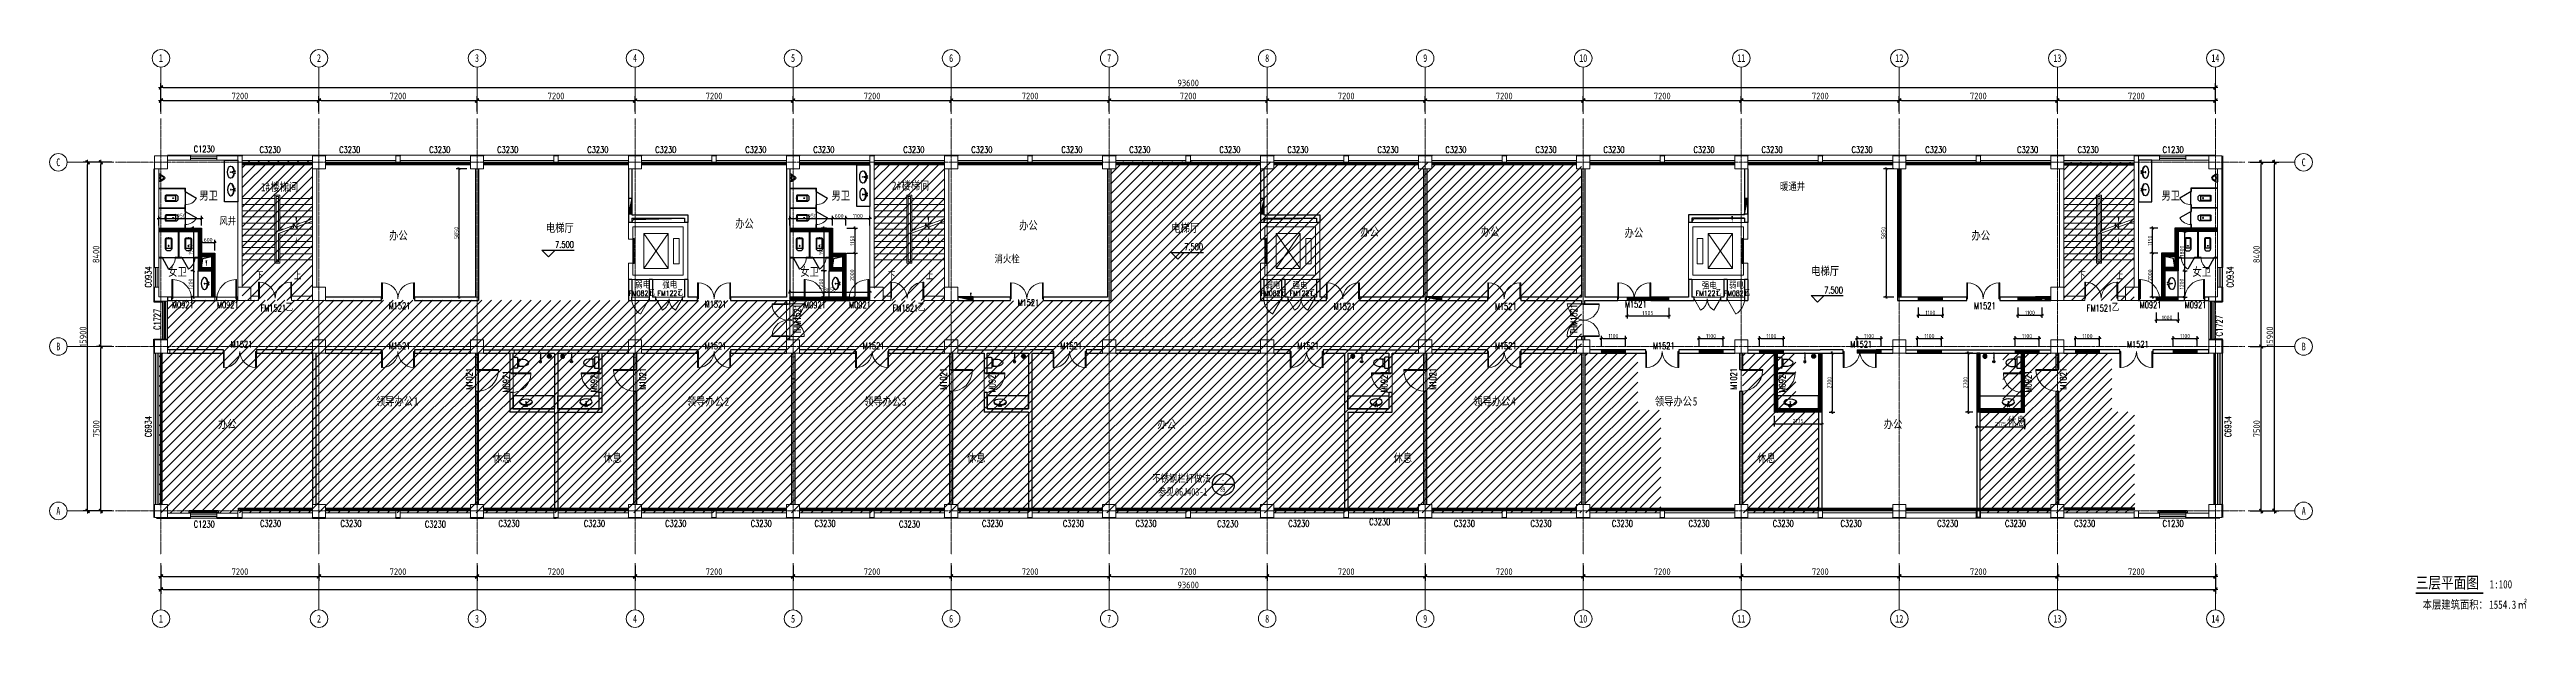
# Model space of a CAD drawing. Header units: millimetres. Extents: x 33621 to 401573, y -91663 to 133135.
# Drawn here: x 33621 to 146470, y 72750 to 99111 of the extents above; entities that cross this region are included whole.
import ezdxf
from ezdxf.enums import TextEntityAlignment as Align

# ---------------------------------------------------------------- set-up
doc = ezdxf.new("R2010")
doc.units = ezdxf.units.MM
doc.header["$LTSCALE"] = 10
for name, pattern in [('DASH', [0.35, 0.25, -0.1]), ('DASHEDX2', [1.5, 1, -0.5]), ('DOTE', [2.42, 2, -0.2, 0.02, -0.2])]:
    doc.linetypes.add(name, pattern=pattern)
doc.layers.get('0').update_dxf_attribs({"color": 253})
doc.layers.get('Defpoints').update_dxf_attribs({"color": 250})
for name, color, linetype in [('3', 253, 'Continuous'), ('DIM_ELEV', 253, 'Continuous'), ('DIM_IDEN', 253, 'Continuous'), ('DIM_LEAD', 253, 'Continuous'), ('DIM_SYMB', 253, 'Continuous'), ('Dim【尺寸标注】', 253, 'Continuous'), ('LATRINE', 253, 'Continuous'), ('LAYER3', 253, 'Continuous'), ('LAYER4', 253, 'Continuous'), ('LAYER5', 253, 'Continuous'), ('LVTRY', 253, 'Continuous'), ('PUB_DIM', 253, 'Continuous'), ('PUB_TEXT', 253, 'Continuous'), ('SURFACE', 253, 'Continuous'), ('w-消火栓', 253, 'Continuous'), ('wall-隔', 253, 'Continuous'), ('WINDOW_TEXT', 253, 'Continuous'), ('家具', 253, 'Continuous'), ('拆除墙体', 253, 'Continuous'), ('柱', 253, 'Continuous'), ('水-地漏', 253, 'Continuous')]:
    doc.layers.add(name, color=color, linetype=linetype)
for name, color, linetype, lineweight in [('AXIS【轴号】', 253, 'Continuous', 0), ('COLUMN', 253, 'Continuous', 0), ('DOTE', 253, 'DOTE', 0), ('FC-FLOOR【地材分格】', 253, 'Continuous', 0), ('STAIR', 253, 'Continuous', 0), ('WALL', 253, 'Continuous', 0), ('WINDOW', 253, 'Continuous', 0), ('Xline【辅助线】', 253, 'Continuous', 0)]:
    doc.layers.add(name, color=color, linetype=linetype, lineweight=lineweight)
doc.styles.add('-宋体', font='', dxfattribs={"width": 0.8})
doc.styles.add('_TCH_DIM', font='SIMPLEX', dxfattribs={"bigfont": 'GBCBIG'})
doc.styles.add('_TCH_WINDOW', font='SIMPLEX', dxfattribs={"bigfont": 'GBCBIG'})
doc.styles.add('CCD_DIM', font='ARCHS.SHX')
doc.styles.add('宋体', font='', dxfattribs={"width": 0.7})
doc.styles.get('-宋体').set_extended_font_data('SimSun')
doc.styles.get('宋体').set_extended_font_data('SimSun')
doc.dimstyles.new('ZL_1：100', dxfattribs={"dimtxt": 3, "dimasz": 1, "dimexe": 2, "dimexo": 2, "dimgap": 0.6, "dimtad": 1, "dimdec": 0, "dimrnd": 5, "dimdsep": 46, "dimtxsty": 'CCD_DIM', "dimblk": 'WS-cj', "dimblk1": 'WS-cj', "dimblk2": 'WS-cj', "dimcen": 1, "dimclrd": 44, "dimclre": 44, "dimclrt": 2, "dimadec": 0, "dimazin": 2, "dimtfac": 1, "dimtdec": 0, "dimtix": 1, "dimtmove": 2, "dimatfit": 3, "dimldrblk": 'hl_arrow2', "dimfxl": 5, "dimfxlon": 1, "dimarcsym": 0})
doc.dimstyles.new('ZL_1：60', dxfattribs={"dimscale": 60, "dimtxt": 3, "dimasz": 1, "dimexe": 2, "dimexo": 2, "dimgap": 0.5, "dimtad": 1, "dimdec": 0, "dimrnd": 5, "dimdsep": 46, "dimtxsty": 'CCD_DIM', "dimblk": 'WS-cj', "dimblk1": 'WS-cj', "dimblk2": 'WS-cj', "dimcen": 0, "dimclrd": 44, "dimclre": 44, "dimclrt": 2, "dimadec": 0, "dimazin": 0, "dimtfac": 1, "dimtdec": 0, "dimtix": 1, "dimtofl": 0, "dimtmove": 2, "dimatfit": 3, "dimldrblk": 'hl_arrow2', "dimfxl": 6, "dimfxlon": 1, "dimarcsym": 0})
pattern_1 = [(225, (153814.524, 74013.86), (22.45064, -22.45064), [])]
pattern_2 = [(225, (153814.774, 74013.86), (22.45064, -22.45064), [])]

msp = doc.modelspace()

# ---------------------------------------------------------------- texts
at = {"layer": 'PUB_TEXT', "width": 0.8}
for s, height, style, p in [('男卫', 377.64, '宋体', (40444.2, 92261.9)), ('1#', 377.64, '宋体', (43251.7, 92646.4)), ('楼梯间', 377.64, '宋体', (43683.7, 92646.4)), ('男卫', 377.64, '宋体', (69244.2, 92261.9)), ('2#', 377.64, '宋体', (72001.8, 92714.3)), ('楼梯间', 377.64, '宋体', (72433.8, 92714.3)), ('男卫', 377.64, '宋体', (129838.5, 92261.9)), ('办公', 377.64, '宋体', (64858.9, 90975.9)), ('办公', 377.64, '宋体', (49094, 90439.5)), ('电梯厅', 377.64, '宋体', (56235.7, 90787.4)), ('办公', 377.64, '宋体', (77796.4, 90900.9)), ('电梯厅', 377.64, '宋体', (84726, 90787.4)), ('办公', 377.64, '宋体', (93338.4, 90609.2)), ('办公', 377.64, '宋体', (98832.1, 90609.2)), ('办公', 377.64, '宋体', (105383.7, 90564.7)), ('办公', 377.64, '宋体', (121187.2, 90439.5)), ('女卫', 377.64, '宋体', (39028.3, 88783.4)), ('女卫', 377.64, '宋体', (67828.3, 88783.4)), ('电梯厅', 377.64, '宋体', (113882.2, 88818.5)), ('女卫', 377.64, '宋体', (131251.4, 88783.4)), ('弱电', 302.11, '宋体', (60305.7, 88245.1)), ('强电', 302.11, '宋体', (61542.2, 88241.5)), ('弱电', 302.11, '宋体', (89017.1, 88222.5)), ('强电', 302.11, '宋体', (90253.5, 88218.9)), ('强电', 302.11, '宋体', (108902.7, 88207.2)), ('弱电', 302.11, '宋体', (110140.5, 88229.7)), ('领导办公', 377.64, '宋体', (48490.5, 82875.5)), ('1', 377.6, '宋体', (50218.8, 82875.5)), ('领导办公', 377.64, '宋体', (62652.9, 82864.4)), ('2', 377.6, '宋体', (64381.2, 82864.4)), ('领导办公', 377.64, '宋体', (70732.5, 82864.4)), ('3', 377.6, '宋体', (72460.8, 82864.4)), ('领导办公', 377.64, '宋体', (98484.7, 82875.5)), ('4', 377.6, '宋体', (100213, 82875.5)), ('领导办公', 377.64, '宋体', (106758.6, 82875.5)), ('5', 377.6, '宋体', (108486.9, 82875.5)), ('休息', 377.64, '宋体', (122811.3, 81970.4)), ('办公', 377.64, '宋体', (41295, 81837.6)), ('办公', 377.64, '宋体', (84094.9, 81837.6)), ('办公', 377.64, '宋体', (117189.5, 81837.6)), ('休息', 377.64, '宋体', (53821.3, 80291.3)), ('休息', 377.64, '宋体', (58852.6, 80291.3)), ('休息', 377.64, '宋体', (75421.3, 80291.3)), ('休息', 377.64, '宋体', (94852.6, 80291.3)), ('休息', 377.64, '宋体', (111421.3, 80291.3)), ('不锈钢栏杆做法', 339.87, '-宋体', (83862.5, 79382.3)), ('参见', 339.87, '-宋体', (84119.2, 78767.4)), ('06J403-1', 339.87, '-宋体', (84897, 78767.4)), ('本层建筑面积：', 377.64, '宋体', (141746.8, 73603.7)), ('1554.3', 377.64, '宋体', (144771.3, 73603.7)), ('㎡', 377.6, '宋体', (146067.5, 73603.7))]:
    msp.add_text(s, height=height, dxfattribs=dict(at, style=style)).set_placement(p)
at = {"layer": 'PUB_TEXT', "color": 7}
for s, height, style, width, p in [('暖通井', 339.87, '-宋体', 0.8, (112460, 92700.4)), ('风井', 339.87, '-宋体', 0.8, (41358.1, 91123.4)), ('7.500', 297.5, '_TCH_DIM', 0.705882, (56654.2, 90063.5)), ('消火栓', 339.87, '-宋体', 0.8, (76677.6, 89397.6)), ('7.500', 297.5, '_TCH_DIM', 0.705882, (85318.6, 89958.3)), ('7.500', 297.5, '_TCH_DIM', 0.705882, (114474.8, 87989.4)), ('三层平面图', 528.69, '宋体', 0.8, (141422.4, 74533.5)), ('1:100', 377.64, '宋体', 0.8, (144791.2, 74533.5))]:
    msp.add_text(s, height=height, dxfattribs=dict(at, style=style, width=width)).set_placement(p)
at = {"layer": 'PUB_TEXT', "color": 7, "style": '_TCH_DIM'}
for s, p in [('下', (43021.6, 88605.4)), ('上', (44757.3, 88617.2)), ('下', (71821.6, 88605.4)), ('上', (73557.3, 88617.2)), ('下', (126046.6, 88605.4)), ('上', (127782.3, 88617.2))]:
    msp.add_text(s, height=337.6, dxfattribs=at).set_placement(p)
at = {"layer": 'PUB_TEXT', "color": 7, "style": '宋体'}
for s, height, width, p, p2 in [('89', 241.4, 0.808696, (86960.7, 78932.8), (87184, 78932.8)), ('-', 263.8, 0.808345, (87024.1, 79361.8), (87146, 79361.8))]:
    msp.add_text(s, height=height, dxfattribs=dict(at, width=width)).set_placement(p, p2, align=Align.FIT)
at = {"layer": 'WINDOW_TEXT', "style": '_TCH_WINDOW', "width": 0.705882}
for s, height, p in [('FM0821', 238, (60003, 87871.9)), ('FM1221', 238, (61319, 87871.9)), ('FM0821', 238, (88803, 87871.9)), ('FM1221', 238, (90119, 87871.9)), ('FM1221', 238, (108619, 87871.9)), ('FM0821', 238, (109903, 87871.9)), ('FM1521', 297.5, (43237.2, 87166.9)), ('FM1521', 297.5, (72037.2, 87166.9)), ('FM1521', 297.5, (126437.2, 87166.9))]:
    msp.add_text(s, height=height, dxfattribs=at).set_placement(p)
at = {"layer": 'WINDOW_TEXT', "style": '_TCH_WINDOW'}
for height, p in [(270.1, (60947, 87871.9)), (270.1, (62231, 87871.9)), (270.1, (89747, 87871.9)), (270.1, (91031, 87871.9)), (270.1, (109531, 87871.9)), (270.1, (110847, 87871.9)), (337.6, (44377.2, 87166.9)), (337.6, (73177.2, 87166.9)), (337.6, (127577.2, 87166.9))]:
    msp.add_text('乙', height=height, dxfattribs=at).set_placement(p)

# ---------------------------------------------------------------- blocks, each defined once
blk = doc.blocks.new('A$C22332745')
at = {"layer": 'LAYER3', "color": 181, "extrusion": (0, 0, -1)}
for centre, ratio, start_param, end_param in [((277, 195), 0.5310756, 4.7958155, 6.3485388), ((277, 214), 0.5, 4.7828846, 10.9342224), ((277, 195), 0.5310756, 3.0762391, 4.6381068)]:
    blk.add_ellipse(centre, major_axis=(-277, 0), ratio=ratio, start_param=start_param, end_param=end_param, dxfattribs=at)
at = {"layer": 'LAYER4', "color": 252}
for p, q in [((267, 148), (249, 9)), ((285, 148), (267, 148)), ((302, 9), (285, 148))]:
    blk.add_line(p, q, dxfattribs=at)
for centre in [(231, 18), (320, 18)]:
    blk.add_circle(centre, 17.9, dxfattribs=at)
at = {"layer": 'LAYER5', "color": 251}
blk.add_circle((277, 208), 16, dxfattribs=at)
blk = doc.blocks.new('A$C2CC91CCB')
at = {"color": 251, "rotation": 90}
blk.add_blockref('A$C22332745', (353, 0), dxfattribs=at)
blk = doc.blocks.new('A$C477C625D')
at = {"color": 7}
blk.add_blockref('A$C2CC91CCB', (0, 0), dxfattribs=at)
blk = doc.blocks.new('A$C4D690477')
at = {"layer": '家具', "color": 251}
blk.add_blockref('A$C477C625D', (0, 0), dxfattribs=at)
blk = doc.blocks.new('$lvtry$00000007')
for p, q in [((-170, 0, 0), (170, 0, 0)), ((-170, -61, 0), (-170, 0, 0)), ((-162, -88, 0), (-69, -231, 0)), ((-124, -91, 0), (-43, -216, 0)), ((-116, -76, 0), (116, -76, 0)), ((43, -216, 0), (124, -91, 0)), ((69, -231, 0), (162, -88, 0)), ((170, -61, 0), (170, 0, 0))]:
    blk.add_line(p, q)
blk.add_circle((0, -38, 0), 17.7)
for centre, radius, start, end in [((-120, -61, 0), 50, 180, 213.0863), ((-116, -86, 0), 10, 90, 213.0863), ((0, -191, 0), 80, 210, 330), ((0, -191, 0), 50, 210, 330), ((116, -86, 0), 10, 326.9137, 90), ((120, -61, 0), 50, 326.9137, 0)]:
    blk.add_arc(centre, radius, start, end)
blk = doc.blocks.new('$QC001_5')
blk.add_line((-325, 200), (325, 0))
blk.add_lwpolyline([(325, 0), (325, 200), (-325, 200), (-325, 0)], close=True)
blk.add_solid([(-325, 200), (325, 200), (-325, 200), (325, 0)])
at = {"flags": 1}
for tag in ['UNIT', 'WHAT', 'SPEC']:
    blk.add_attdef(tag, (0, 0), '', height=0.001, dxfattribs=at)
blk = doc.blocks.new('w-地漏')
at = {"layer": '水-地漏'}
for p, q in [((-57, -13), (16, 60)), ((-41, -41), (44, 44)), ((-13, -57), (60, 16))]:
    blk.add_line(p, q, dxfattribs=at)
blk.add_circle((2, 2), 60, dxfattribs=at)
blk = doc.blocks.new('$DorLib2D$00000141')
at = {"color": 0}
for points in [[(-0.5, 0), (-0.5, 0.487)], [(-0.475, 0.487), (-0.5, 0.487)], [(-0.475, 0), (-0.475, 0.487)], [(-0.369, 0.473), (-0.475, 0.487)], [(-0.268, 0.435), (-0.369, 0.473)], [(-0.178, 0.377), (-0.268, 0.435)], [(-0.103, 0.3), (-0.178, 0.377)], [(-0.047, 0.208), (-0.103, 0.3)], [(-0.012, 0.107), (-0.047, 0.208)], [(0, 0), (-0.012, 0.107)], [(-0.012, -0.107), (0, 0)], [(0.012, 0.107), (0, 0)], [(0.047, 0.208), (0.012, 0.107)], [(0.103, 0.3), (0.047, 0.208)], [(0.178, 0.377), (0.103, 0.3)], [(0.268, 0.435), (0.178, 0.377)], [(0.369, 0.473), (0.268, 0.435)], [(0.475, 0.487), (0.369, 0.473)], [(0.475, 0), (0.475, 0.487)], [(0.475, 0.487), (0.5, 0.487)], [(0.5, 0), (0.5, 0.487)], [(-0.5, 0), (-0.475, 0)], [(0.5, 0), (0.475, 0)]]:
    blk.add_lwpolyline(points, dxfattribs=at)
at = {"color": 0, "linetype": 'DASHEDX2'}
for points in [[(0, 0), (0.03, -0.122), (0.086, -0.234), (0.165, -0.331), (0.264, -0.408), (0.378, -0.461), (0.5, -0.488)], [(-0.5, 0), (-0.5, -0.488)], [(-0.475, -0.488), (-0.5, -0.488)], [(-0.475, -0.487), (-0.369, -0.473)], [(-0.369, -0.473), (-0.268, -0.435)], [(-0.268, -0.435), (-0.178, -0.377)], [(-0.178, -0.377), (-0.103, -0.3)], [(-0.103, -0.3), (-0.047, -0.208)], [(-0.047, -0.208), (-0.012, -0.107)], [(0.5, 0), (0.5, -0.488)]]:
    blk.add_lwpolyline(points, dxfattribs=at)
blk = doc.blocks.new('$DorLib2D$00000002')
for p, q in [((-0.5, 0), (-0.5, 0.4875)), ((-0.475, 0.4875), (-0.5, 0.4875)), ((-0.5, 0), (-0.475, 0)), ((-0.475, 0), (-0.475, 0.4875)), ((0.475, 0), (0.475, 0.4875)), ((0.475, 0.4875), (0.5, 0.4875)), ((0.5, 0), (0.475, 0)), ((0.5, 0), (0.5, 0.4875))]:
    blk.add_line(p, q)
at = {"lineweight": 13}
for centre, start, end in [((-0.4875, 0), 0, 88.530716), ((0.4875, 0), 91.469284, 180)]:
    blk.add_arc(centre, 0.4875, start, end, dxfattribs=at)
blk = doc.blocks.new('$DorLib2D$00000001')
for p, q in [((0.45, 0.975), (0.5, 0.975)), ((0.45, 0), (0.45, 0.975)), ((0.5, 0), (0.45, 0)), ((0.5, 0), (0.5, 0.975))]:
    blk.add_line(p, q)
at = {"lineweight": 13}
blk.add_arc((0.475, 0), 0.975, 91.46928, 180, dxfattribs=at)
blk = doc.blocks.new('$plan$00001613')
for p, q in [((-260, -140), (-260, 140)), ((-200, 170), (-200, -170))]:
    blk.add_line(p, q)
blk.add_lwpolyline([(-430, -170), (-200, -170), (-200, -220, 0.4142136), (-170, -250), (-30, -250, 0.4142136), (0, -220), (0, 220, 0.4142136), (-30, 250), (-170, 250, 0.4142136), (-200, 220), (-200, 170), (-430, 170)], format="xyb")
for centre, radius, start, end in [((-590, 0), 110, 123.45086, 236.54914), ((-413, -227), 398, 67.45048, 126.63814), ((-413, 227), 398, 233.36186, 292.54952)]:
    blk.add_arc(centre, radius, start, end)
blk = doc.blocks.new('$lvtry$00000168')
blk.add_line((0, 0), (0, -395))
blk.add_arc((0, -395), 50, 121.03319, 58.96681)
for p in [(0, 0), (0, -223)]:
    blk.add_point(p)
blk = doc.blocks.new('$lvtry$00000200')
for p, q in [((-140, -40, 0), (-140, -480, 0)), ((140, -470, 0), (-140, -470, 0)), ((-110, -40, 0), (-110, -470, 0)), ((100, 0, 0), (-100, 0, 0)), ((100, -30, 0), (-100, -30, 0)), ((-30, -590, 0), (30, -590, 0)), ((110, -470, 0), (110, -40, 0)), ((140, -480, 0), (140, -40, 0))]:
    blk.add_line(p, q)
blk.add_circle((0, -359, 0), 20)
for centre, radius, start, end in [((-100, -40, 0), 40, 90, 180), ((-30, -480, 0), 110, 180, 270), ((-100, -40, 0), 10, 90, 180), ((30, -480, 0), 110, 270, 0), ((100, -40, 0), 40, 0, 90), ((100, -40, 0), 10, 0, 90)]:
    blk.add_arc(centre, radius, start, end)
blk.add_point((0, 0))
blk = doc.blocks.new('$TCHSYS$APDOOR2D')
blk.add_line((0.5, 0), (0, 0.87))
at = {"lineweight": 13}
blk.add_arc((0.5, 0), 1, 120, 180, dxfattribs=at)
blk = doc.blocks.new('$TCHSYS$LDOR22D')
for p, q in [((-0.52, 0.83), (-0.02, 0.83)), ((-0.52, 0.83), (-0.52, 0.67)), ((-0.52, 0.67), (-0.02, 0.67)), ((-0.5, 0.5), (0.5, 0.5)), ((-0.02, 0.83), (-0.02, 0.67)), ((0.02, 0.83), (0.02, 0.67)), ((0.02, 0.83), (0.52, 0.83)), ((0.02, 0.67), (0.52, 0.67)), ((0.52, 0.83), (0.52, 0.67))]:
    blk.add_line(p, q)
blk = doc.blocks.new('$TCHSYS$WIN2D')
for p, q in [((-0.5, 0.5), (0.5, 0.5)), ((-0.5, 0.5), (-0.5, -0.5)), ((0.5, 0.5), (0.5, -0.5)), ((0.5, 0.167), (-0.5, 0.167)), ((0.5, -0.167), (-0.5, -0.167)), ((-0.5, -0.5), (0.5, -0.5))]:
    blk.add_line(p, q)
blk = doc.blocks.new('$WINLIB2D$00000004')
for p, q in [((-0.5, 0.5), (0.5, 0.5)), ((-0.5, 0.5), (-0.5, -0.5)), ((0.5, -0.5), (0.5, 0.5)), ((-0.5, 0.241), (0.5, 0.241)), ((-0.5, -0.5), (0.5, -0.5))]:
    blk.add_line(p, q)
blk = doc.blocks.new('$WINLIB2D$00000005')
for p, q in [((-0.5, 0.5), (0.5, 0.5)), ((-0.5, 0.5), (-0.5, -0.5)), ((0.5, 0.167), (-0.5, 0.167)), ((0.5, 0), (-0.5, 0)), ((0.5, -0.5), (0.5, 0.5)), ((0.5, -0.167), (-0.5, -0.167)), ((-0.5, -0.5), (0.5, -0.5))]:
    blk.add_line(p, q)
blk = doc.blocks.new('$DorLib2D$00000214')
at = {"color": 0}
blk.add_line((0.5, 0), (0, 0.87), dxfattribs=at)
blk.add_arc((0.5, 0), 1, 120, 180, dxfattribs=at)
blk = doc.blocks.new('$DorLib2D$00000215')
at = {"color": 0}
for p, q in [((-0.5, 0), (-0.25, 0.433)), ((0.5, 0), (0.25, 0.433))]:
    blk.add_line(p, q, dxfattribs=at)
for centre, start, end in [((-0.5, 0), 0, 60), ((0.5, 0), 120, 180)]:
    blk.add_arc(centre, 0.5, start, end, dxfattribs=at)
blk = doc.blocks.new('hl_Axis-A1')
at = {"color": 150, "ltscale": 2}
blk.add_line((21.3, 0), (0, 0), dxfattribs=at)
at = {"color": 150}
blk.add_circle((25.3, 0), 4, dxfattribs=at)
at = {"color": 50, "style": '宋体', "width": 0.7}
blk.add_attdef('轴号', text='', height=3.5, dxfattribs=at).set_placement((25.3, 0), align=Align.MIDDLE_CENTER)
blk = doc.blocks.new('WS-cj')
blk.add_hatch(color=2).paths.add_polyline_path([(0.6, 0.8), (-0.8, -0.6), (-0.6, -0.8), (0.8, 0.6)])
at = {"color": 2, "linetype": 'ByBlock', "lineweight": 0}
for p, q in [((-1.1, 0), (0, 0)), ((0, 0), (1.1, 0))]:
    blk.add_line(p, q, dxfattribs=at)
at = {"color": 2}
blk.add_lwpolyline([(0.6, 0.8), (-0.8, -0.6), (-0.6, -0.8), (0.8, 0.6)], close=True, dxfattribs=at)
blk = doc.blocks.new('*D240')
at = {"layer": 'Defpoints', "color": 0, "transparency": 16777216}
for p in [(-44462, -18684), (-37262, -18684), (-37262, -19284)]:
    blk.add_point(p, dxfattribs=at)
at = {"layer": 'Dim【尺寸标注】', "color": 44, "lineweight": -2, "transparency": 16777216}
for p, q in [((-44462, -18784), (-44462, -19484)), ((-37262, -18784), (-37262, -19484)), ((-44362, -19284), (-37362, -19284))]:
    blk.add_line(p, q, dxfattribs=at)
at = {"layer": 'Dim【尺寸标注】', "color": 44, "lineweight": -2, "transparency": 16777216, "xscale": 100, "yscale": 100, "zscale": 100, "rotation": 180}
blk.add_blockref('WS-cj', (-44462, -19284), dxfattribs=at)
at = {"layer": 'Dim【尺寸标注】', "color": 44, "lineweight": -2, "transparency": 16777216, "xscale": 100, "yscale": 100, "zscale": 100}
blk.add_blockref('WS-cj', (-37262, -19284), dxfattribs=at)
at = {"layer": 'Dim【尺寸标注】', "color": 2, "transparency": 16777216, "insert": (-40862, -19071), "char_height": 300, "attachment_point": 5, "style": 'CCD_DIM'}
blk.add_mtext('7200', dxfattribs=at)
blk = doc.blocks.new('hl_arrow2')
at = {"color": 2}
blk.add_line((-0.2, 0), (-1, 0), dxfattribs=at)
blk.add_lwpolyline([(-0.2, 0), (-0.9, -0.7), (-0.7, -0.9), (0, 0), (-0.7, 0.9), (-0.9, 0.7)], close=True, dxfattribs=at)
blk = doc.blocks.new('*D241')
at = {"layer": 'Defpoints', "color": 0, "transparency": 16777216}
for p in [(-37262, -18684), (-30062, -18684), (-30062, -19284)]:
    blk.add_point(p, dxfattribs=at)
at = {"layer": 'Dim【尺寸标注】', "color": 44, "lineweight": -2, "transparency": 16777216}
for p, q in [((-37262, -18784), (-37262, -19484)), ((-30062, -18784), (-30062, -19484)), ((-37162, -19284), (-30162, -19284))]:
    blk.add_line(p, q, dxfattribs=at)
at = {"layer": 'Dim【尺寸标注】', "color": 44, "lineweight": -2, "transparency": 16777216, "xscale": 100, "yscale": 100, "zscale": 100, "rotation": 180}
blk.add_blockref('WS-cj', (-37262, -19284), dxfattribs=at)
at = {"layer": 'Dim【尺寸标注】', "color": 44, "lineweight": -2, "transparency": 16777216, "xscale": 100, "yscale": 100, "zscale": 100}
blk.add_blockref('WS-cj', (-30062, -19284), dxfattribs=at)
at = {"layer": 'Dim【尺寸标注】', "color": 2, "transparency": 16777216, "insert": (-33662, -19071), "char_height": 300, "attachment_point": 5, "style": 'CCD_DIM'}
blk.add_mtext('7200', dxfattribs=at)
blk = doc.blocks.new('*D242')
at = {"layer": 'Defpoints', "color": 0, "transparency": 16777216}
for p in [(-30062, -18684), (-22862, -18684), (-22862, -19284)]:
    blk.add_point(p, dxfattribs=at)
at = {"layer": 'Dim【尺寸标注】', "color": 44, "lineweight": -2, "transparency": 16777216}
for p, q in [((-30062, -18784), (-30062, -19484)), ((-22862, -18784), (-22862, -19484)), ((-29962, -19284), (-22962, -19284))]:
    blk.add_line(p, q, dxfattribs=at)
at = {"layer": 'Dim【尺寸标注】', "color": 44, "lineweight": -2, "transparency": 16777216, "xscale": 100, "yscale": 100, "zscale": 100, "rotation": 180}
blk.add_blockref('WS-cj', (-30062, -19284), dxfattribs=at)
at = {"layer": 'Dim【尺寸标注】', "color": 44, "lineweight": -2, "transparency": 16777216, "xscale": 100, "yscale": 100, "zscale": 100}
blk.add_blockref('WS-cj', (-22862, -19284), dxfattribs=at)
at = {"layer": 'Dim【尺寸标注】', "color": 2, "transparency": 16777216, "insert": (-26462, -19071), "char_height": 300, "attachment_point": 5, "style": 'CCD_DIM'}
blk.add_mtext('7200', dxfattribs=at)
blk = doc.blocks.new('*D243')
at = {"layer": 'Defpoints', "color": 0, "transparency": 16777216}
for p in [(-22862, -18684), (-15662, -18684), (-15662, -19284)]:
    blk.add_point(p, dxfattribs=at)
at = {"layer": 'Dim【尺寸标注】', "color": 44, "lineweight": -2, "transparency": 16777216}
for p, q in [((-22862, -18784), (-22862, -19484)), ((-15662, -18784), (-15662, -19484)), ((-22762, -19284), (-15762, -19284))]:
    blk.add_line(p, q, dxfattribs=at)
at = {"layer": 'Dim【尺寸标注】', "color": 44, "lineweight": -2, "transparency": 16777216, "xscale": 100, "yscale": 100, "zscale": 100, "rotation": 180}
blk.add_blockref('WS-cj', (-22862, -19284), dxfattribs=at)
at = {"layer": 'Dim【尺寸标注】', "color": 44, "lineweight": -2, "transparency": 16777216, "xscale": 100, "yscale": 100, "zscale": 100}
blk.add_blockref('WS-cj', (-15662, -19284), dxfattribs=at)
at = {"layer": 'Dim【尺寸标注】', "color": 2, "transparency": 16777216, "insert": (-19262, -19071), "char_height": 300, "attachment_point": 5, "style": 'CCD_DIM'}
blk.add_mtext('7200', dxfattribs=at)
blk = doc.blocks.new('*D244')
at = {"layer": 'Defpoints', "color": 0, "transparency": 16777216}
for p in [(-15662, -18684), (-8462, -18684), (-8462, -19284)]:
    blk.add_point(p, dxfattribs=at)
at = {"layer": 'Dim【尺寸标注】', "color": 44, "lineweight": -2, "transparency": 16777216}
for p, q in [((-15662, -18784), (-15662, -19484)), ((-8462, -18784), (-8462, -19484)), ((-15562, -19284), (-8562, -19284))]:
    blk.add_line(p, q, dxfattribs=at)
at = {"layer": 'Dim【尺寸标注】', "color": 44, "lineweight": -2, "transparency": 16777216, "xscale": 100, "yscale": 100, "zscale": 100, "rotation": 180}
blk.add_blockref('WS-cj', (-15662, -19284), dxfattribs=at)
at = {"layer": 'Dim【尺寸标注】', "color": 44, "lineweight": -2, "transparency": 16777216, "xscale": 100, "yscale": 100, "zscale": 100}
blk.add_blockref('WS-cj', (-8462, -19284), dxfattribs=at)
at = {"layer": 'Dim【尺寸标注】', "color": 2, "transparency": 16777216, "insert": (-12062, -19071), "char_height": 300, "attachment_point": 5, "style": 'CCD_DIM'}
blk.add_mtext('7200', dxfattribs=at)
blk = doc.blocks.new('*D245')
at = {"layer": 'Defpoints', "color": 0, "transparency": 16777216}
for p in [(-8462, -18684), (-1262, -18684), (-1262, -19284)]:
    blk.add_point(p, dxfattribs=at)
at = {"layer": 'Dim【尺寸标注】', "color": 44, "lineweight": -2, "transparency": 16777216}
for p, q in [((-8462, -18784), (-8462, -19484)), ((-1262, -18784), (-1262, -19484)), ((-8362, -19284), (-1362, -19284))]:
    blk.add_line(p, q, dxfattribs=at)
at = {"layer": 'Dim【尺寸标注】', "color": 44, "lineweight": -2, "transparency": 16777216, "xscale": 100, "yscale": 100, "zscale": 100, "rotation": 180}
blk.add_blockref('WS-cj', (-8462, -19284), dxfattribs=at)
at = {"layer": 'Dim【尺寸标注】', "color": 44, "lineweight": -2, "transparency": 16777216, "xscale": 100, "yscale": 100, "zscale": 100}
blk.add_blockref('WS-cj', (-1262, -19284), dxfattribs=at)
at = {"layer": 'Dim【尺寸标注】', "color": 2, "transparency": 16777216, "insert": (-4862, -19071), "char_height": 300, "attachment_point": 5, "style": 'CCD_DIM'}
blk.add_mtext('7200', dxfattribs=at)
blk = doc.blocks.new('*D246')
at = {"layer": 'Defpoints', "color": 0, "transparency": 16777216}
for p in [(-1262, -18684), (5938, -18684), (5938, -19284)]:
    blk.add_point(p, dxfattribs=at)
at = {"layer": 'Dim【尺寸标注】', "color": 44, "lineweight": -2, "transparency": 16777216}
for p, q in [((-1262, -18784), (-1262, -19484)), ((5938, -18784), (5938, -19484)), ((-1162, -19284), (5838, -19284))]:
    blk.add_line(p, q, dxfattribs=at)
at = {"layer": 'Dim【尺寸标注】', "color": 44, "lineweight": -2, "transparency": 16777216, "xscale": 100, "yscale": 100, "zscale": 100, "rotation": 180}
blk.add_blockref('WS-cj', (-1262, -19284), dxfattribs=at)
at = {"layer": 'Dim【尺寸标注】', "color": 44, "lineweight": -2, "transparency": 16777216, "xscale": 100, "yscale": 100, "zscale": 100}
blk.add_blockref('WS-cj', (5938, -19284), dxfattribs=at)
at = {"layer": 'Dim【尺寸标注】', "color": 2, "transparency": 16777216, "insert": (2338, -19071), "char_height": 300, "attachment_point": 5, "style": 'CCD_DIM'}
blk.add_mtext('7200', dxfattribs=at)
blk = doc.blocks.new('*D247')
at = {"layer": 'Defpoints', "color": 0, "transparency": 16777216}
for p in [(5938, -18684), (13138, -18684), (13138, -19284)]:
    blk.add_point(p, dxfattribs=at)
at = {"layer": 'Dim【尺寸标注】', "color": 44, "lineweight": -2, "transparency": 16777216}
for p, q in [((5938, -18784), (5938, -19484)), ((13138, -18784), (13138, -19484)), ((6038, -19284), (13038, -19284))]:
    blk.add_line(p, q, dxfattribs=at)
at = {"layer": 'Dim【尺寸标注】', "color": 44, "lineweight": -2, "transparency": 16777216, "xscale": 100, "yscale": 100, "zscale": 100, "rotation": 180}
blk.add_blockref('WS-cj', (5938, -19284), dxfattribs=at)
at = {"layer": 'Dim【尺寸标注】', "color": 44, "lineweight": -2, "transparency": 16777216, "xscale": 100, "yscale": 100, "zscale": 100}
blk.add_blockref('WS-cj', (13138, -19284), dxfattribs=at)
at = {"layer": 'Dim【尺寸标注】', "color": 2, "transparency": 16777216, "insert": (9538, -19071), "char_height": 300, "attachment_point": 5, "style": 'CCD_DIM'}
blk.add_mtext('7200', dxfattribs=at)
blk = doc.blocks.new('*D248')
at = {"layer": 'Defpoints', "color": 0, "transparency": 16777216}
for p in [(13138, -18684), (20338, -18684), (20338, -19284)]:
    blk.add_point(p, dxfattribs=at)
at = {"layer": 'Dim【尺寸标注】', "color": 44, "lineweight": -2, "transparency": 16777216}
for p, q in [((13138, -18784), (13138, -19484)), ((20338, -18784), (20338, -19484)), ((13238, -19284), (20238, -19284))]:
    blk.add_line(p, q, dxfattribs=at)
at = {"layer": 'Dim【尺寸标注】', "color": 44, "lineweight": -2, "transparency": 16777216, "xscale": 100, "yscale": 100, "zscale": 100, "rotation": 180}
blk.add_blockref('WS-cj', (13138, -19284), dxfattribs=at)
at = {"layer": 'Dim【尺寸标注】', "color": 44, "lineweight": -2, "transparency": 16777216, "xscale": 100, "yscale": 100, "zscale": 100}
blk.add_blockref('WS-cj', (20338, -19284), dxfattribs=at)
at = {"layer": 'Dim【尺寸标注】', "color": 2, "transparency": 16777216, "insert": (16738, -19071), "char_height": 300, "attachment_point": 5, "style": 'CCD_DIM'}
blk.add_mtext('7200', dxfattribs=at)
blk = doc.blocks.new('*D249')
at = {"layer": 'Defpoints', "color": 0, "transparency": 16777216}
for p in [(20338, -18684), (27538, -18684), (27538, -19284)]:
    blk.add_point(p, dxfattribs=at)
at = {"layer": 'Dim【尺寸标注】', "color": 44, "lineweight": -2, "transparency": 16777216}
for p, q in [((20338, -18784), (20338, -19484)), ((27538, -18784), (27538, -19484)), ((20438, -19284), (27438, -19284))]:
    blk.add_line(p, q, dxfattribs=at)
at = {"layer": 'Dim【尺寸标注】', "color": 44, "lineweight": -2, "transparency": 16777216, "xscale": 100, "yscale": 100, "zscale": 100, "rotation": 180}
blk.add_blockref('WS-cj', (20338, -19284), dxfattribs=at)
at = {"layer": 'Dim【尺寸标注】', "color": 44, "lineweight": -2, "transparency": 16777216, "xscale": 100, "yscale": 100, "zscale": 100}
blk.add_blockref('WS-cj', (27538, -19284), dxfattribs=at)
at = {"layer": 'Dim【尺寸标注】', "color": 2, "transparency": 16777216, "insert": (23938, -19071), "char_height": 300, "attachment_point": 5, "style": 'CCD_DIM'}
blk.add_mtext('7200', dxfattribs=at)
blk = doc.blocks.new('*D250')
at = {"layer": 'Defpoints', "color": 0, "transparency": 16777216}
for p in [(27538, -18684), (34738, -18684), (34738, -19284)]:
    blk.add_point(p, dxfattribs=at)
at = {"layer": 'Dim【尺寸标注】', "color": 44, "lineweight": -2, "transparency": 16777216}
for p, q in [((27538, -18784), (27538, -19484)), ((34738, -18784), (34738, -19484)), ((27638, -19284), (34638, -19284))]:
    blk.add_line(p, q, dxfattribs=at)
at = {"layer": 'Dim【尺寸标注】', "color": 44, "lineweight": -2, "transparency": 16777216, "xscale": 100, "yscale": 100, "zscale": 100, "rotation": 180}
blk.add_blockref('WS-cj', (27538, -19284), dxfattribs=at)
at = {"layer": 'Dim【尺寸标注】', "color": 44, "lineweight": -2, "transparency": 16777216, "xscale": 100, "yscale": 100, "zscale": 100}
blk.add_blockref('WS-cj', (34738, -19284), dxfattribs=at)
at = {"layer": 'Dim【尺寸标注】', "color": 2, "transparency": 16777216, "insert": (31138, -19071), "char_height": 300, "attachment_point": 5, "style": 'CCD_DIM'}
blk.add_mtext('7200', dxfattribs=at)
blk = doc.blocks.new('*D251')
at = {"layer": 'Defpoints', "color": 0, "transparency": 16777216}
for p in [(34738, -18684), (41938, -18684), (41938, -19284)]:
    blk.add_point(p, dxfattribs=at)
at = {"layer": 'Dim【尺寸标注】', "color": 44, "lineweight": -2, "transparency": 16777216}
for p, q in [((34738, -18784), (34738, -19484)), ((41938, -18784), (41938, -19484)), ((34838, -19284), (41838, -19284))]:
    blk.add_line(p, q, dxfattribs=at)
at = {"layer": 'Dim【尺寸标注】', "color": 44, "lineweight": -2, "transparency": 16777216, "xscale": 100, "yscale": 100, "zscale": 100, "rotation": 180}
blk.add_blockref('WS-cj', (34738, -19284), dxfattribs=at)
at = {"layer": 'Dim【尺寸标注】', "color": 44, "lineweight": -2, "transparency": 16777216, "xscale": 100, "yscale": 100, "zscale": 100}
blk.add_blockref('WS-cj', (41938, -19284), dxfattribs=at)
at = {"layer": 'Dim【尺寸标注】', "color": 2, "transparency": 16777216, "insert": (38338, -19071), "char_height": 300, "attachment_point": 5, "style": 'CCD_DIM'}
blk.add_mtext('7200', dxfattribs=at)
blk = doc.blocks.new('*D252')
at = {"layer": 'Defpoints', "color": 0, "transparency": 16777216}
for p in [(41938, -18684), (49138, -18684), (49138, -19284)]:
    blk.add_point(p, dxfattribs=at)
at = {"layer": 'Dim【尺寸标注】', "color": 44, "lineweight": -2, "transparency": 16777216}
for p, q in [((41938, -18784), (41938, -19484)), ((49138, -18784), (49138, -19484)), ((42038, -19284), (49038, -19284))]:
    blk.add_line(p, q, dxfattribs=at)
at = {"layer": 'Dim【尺寸标注】', "color": 44, "lineweight": -2, "transparency": 16777216, "xscale": 100, "yscale": 100, "zscale": 100, "rotation": 180}
blk.add_blockref('WS-cj', (41938, -19284), dxfattribs=at)
at = {"layer": 'Dim【尺寸标注】', "color": 44, "lineweight": -2, "transparency": 16777216, "xscale": 100, "yscale": 100, "zscale": 100}
blk.add_blockref('WS-cj', (49138, -19284), dxfattribs=at)
at = {"layer": 'Dim【尺寸标注】', "color": 2, "transparency": 16777216, "insert": (45538, -19071), "char_height": 300, "attachment_point": 5, "style": 'CCD_DIM'}
blk.add_mtext('7200', dxfattribs=at)
blk = doc.blocks.new('*D255')
at = {"layer": 'Defpoints', "color": 0, "transparency": 16777216}
for p in [(-44462, -18684), (49138, -18684), (49138, -19884)]:
    blk.add_point(p, dxfattribs=at)
at = {"layer": 'Dim【尺寸标注】', "color": 44, "lineweight": -2, "transparency": 16777216}
for p, q in [((-44462, -19384), (-44462, -20084)), ((-44362, -19884), (49038, -19884)), ((49138, -19384), (49138, -20084))]:
    blk.add_line(p, q, dxfattribs=at)
at = {"layer": 'Dim【尺寸标注】', "color": 44, "lineweight": -2, "transparency": 16777216, "xscale": 100, "yscale": 100, "zscale": 100, "rotation": 180}
blk.add_blockref('WS-cj', (-44462, -19884), dxfattribs=at)
at = {"layer": 'Dim【尺寸标注】', "color": 44, "lineweight": -2, "transparency": 16777216, "xscale": 100, "yscale": 100, "zscale": 100}
blk.add_blockref('WS-cj', (49138, -19884), dxfattribs=at)
at = {"layer": 'Dim【尺寸标注】', "color": 2, "transparency": 16777216, "insert": (2338, -19678), "char_height": 300, "attachment_point": 5, "style": 'CCD_DIM'}
blk.add_mtext('93600', dxfattribs=at)
blk = doc.blocks.new('*D253')
at = {"layer": 'Defpoints', "color": 0, "transparency": 16777216}
for p in [(-47204, -8800), (-46604, -8800), (-46604, -16300)]:
    blk.add_point(p, dxfattribs=at)
at = {"layer": 'Dim【尺寸标注】', "color": 44, "lineweight": -2, "transparency": 16777216}
for p, q in [((-46704, -8800), (-47404, -8800)), ((-47204, -16200), (-47204, -8900)), ((-46704, -16300), (-47404, -16300))]:
    blk.add_line(p, q, dxfattribs=at)
at = {"layer": 'Dim【尺寸标注】', "color": 44, "lineweight": -2, "transparency": 16777216, "xscale": 100, "yscale": 100, "zscale": 100}
for p, rotation in [((-47204, -8800), 90), ((-47204, -16300), 270)]:
    blk.add_blockref('WS-cj', p, dxfattribs=dict(at, rotation=rotation))
at = {"layer": 'Dim【尺寸标注】', "color": 2, "transparency": 16777216, "insert": (-47411, -12550), "char_height": 300, "attachment_point": 5, "rotation": 90, "style": 'CCD_DIM'}
blk.add_mtext('7500', dxfattribs=at)
blk = doc.blocks.new('*D254')
at = {"layer": 'Defpoints', "color": 0, "transparency": 16777216}
for p in [(-47204, -400), (-46604, -400), (-46604, -8800)]:
    blk.add_point(p, dxfattribs=at)
at = {"layer": 'Dim【尺寸标注】', "color": 44, "lineweight": -2, "transparency": 16777216}
for p, q in [((-46704, -400), (-47404, -400)), ((-47204, -8700), (-47204, -500)), ((-46704, -8800), (-47404, -8800))]:
    blk.add_line(p, q, dxfattribs=at)
at = {"layer": 'Dim【尺寸标注】', "color": 44, "lineweight": -2, "transparency": 16777216, "xscale": 100, "yscale": 100, "zscale": 100}
for p, rotation in [((-47204, -400), 90), ((-47204, -8800), 270)]:
    blk.add_blockref('WS-cj', p, dxfattribs=dict(at, rotation=rotation))
at = {"layer": 'Dim【尺寸标注】', "color": 2, "transparency": 16777216, "insert": (-47417, -4600), "char_height": 300, "attachment_point": 5, "rotation": 90, "style": 'CCD_DIM'}
blk.add_mtext('8400', dxfattribs=at)
blk = doc.blocks.new('*D256')
at = {"layer": 'Defpoints', "color": 0, "transparency": 16777216}
for p in [(-47804, -400), (-46604, -400), (-46604, -16300)]:
    blk.add_point(p, dxfattribs=at)
at = {"layer": 'Dim【尺寸标注】', "color": 44, "lineweight": -2, "transparency": 16777216}
for p, q in [((-47304, -400), (-48004, -400)), ((-47804, -16200), (-47804, -500)), ((-47304, -16300), (-48004, -16300))]:
    blk.add_line(p, q, dxfattribs=at)
at = {"layer": 'Dim【尺寸标注】', "color": 44, "lineweight": -2, "transparency": 16777216, "xscale": 100, "yscale": 100, "zscale": 100}
for p, rotation in [((-47804, -400), 90), ((-47804, -16300), 270)]:
    blk.add_blockref('WS-cj', p, dxfattribs=dict(at, rotation=rotation))
at = {"layer": 'Dim【尺寸标注】', "color": 2, "transparency": 16777216, "insert": (-48011, -8350), "char_height": 300, "attachment_point": 5, "rotation": 90, "style": 'CCD_DIM'}
blk.add_mtext('15900', dxfattribs=at)
blk = doc.blocks.new('*D257')
at = {"layer": 'Defpoints', "color": 0, "transparency": 16777216}
for p in [(50626, -8800), (51226, -8800), (50626, -16300)]:
    blk.add_point(p, dxfattribs=at)
at = {"layer": 'Dim【尺寸标注】', "color": 44, "lineweight": -2, "transparency": 16777216}
for p, q in [((50726, -8800), (51426, -8800)), ((51226, -16200), (51226, -8900)), ((50726, -16300), (51426, -16300))]:
    blk.add_line(p, q, dxfattribs=at)
at = {"layer": 'Dim【尺寸标注】', "color": 44, "lineweight": -2, "transparency": 16777216, "xscale": 100, "yscale": 100, "zscale": 100}
for p, rotation in [((51226, -8800), 90), ((51226, -16300), 270)]:
    blk.add_blockref('WS-cj', p, dxfattribs=dict(at, rotation=rotation))
at = {"layer": 'Dim【尺寸标注】', "color": 2, "transparency": 16777216, "insert": (51020, -12550), "char_height": 300, "attachment_point": 5, "rotation": 90, "style": 'CCD_DIM'}
blk.add_mtext('7500', dxfattribs=at)
blk = doc.blocks.new('*D258')
at = {"layer": 'Defpoints', "color": 0, "transparency": 16777216}
for p in [(50626, -400), (51226, -400), (50626, -8800)]:
    blk.add_point(p, dxfattribs=at)
at = {"layer": 'Dim【尺寸标注】', "color": 44, "lineweight": -2, "transparency": 16777216}
for p, q in [((50726, -400), (51426, -400)), ((51226, -8700), (51226, -500)), ((50726, -8800), (51426, -8800))]:
    blk.add_line(p, q, dxfattribs=at)
at = {"layer": 'Dim【尺寸标注】', "color": 44, "lineweight": -2, "transparency": 16777216, "xscale": 100, "yscale": 100, "zscale": 100}
for p, rotation in [((51226, -400), 90), ((51226, -8800), 270)]:
    blk.add_blockref('WS-cj', p, dxfattribs=dict(at, rotation=rotation))
at = {"layer": 'Dim【尺寸标注】', "color": 2, "transparency": 16777216, "insert": (51014, -4600), "char_height": 300, "attachment_point": 5, "rotation": 90, "style": 'CCD_DIM'}
blk.add_mtext('8400', dxfattribs=at)
blk = doc.blocks.new('*D259')
at = {"layer": 'Defpoints', "color": 0, "transparency": 16777216}
for p in [(50626, -400), (51826, -400), (50626, -16300)]:
    blk.add_point(p, dxfattribs=at)
at = {"layer": 'Dim【尺寸标注】', "color": 44, "lineweight": -2, "transparency": 16777216}
for p, q in [((51326, -400), (52026, -400)), ((51826, -16200), (51826, -500)), ((51326, -16300), (52026, -16300))]:
    blk.add_line(p, q, dxfattribs=at)
at = {"layer": 'Dim【尺寸标注】', "color": 44, "lineweight": -2, "transparency": 16777216, "xscale": 100, "yscale": 100, "zscale": 100}
for p, rotation in [((51826, -400), 90), ((51826, -16300), 270)]:
    blk.add_blockref('WS-cj', p, dxfattribs=dict(at, rotation=rotation))
at = {"layer": 'Dim【尺寸标注】', "color": 2, "transparency": 16777216, "insert": (51620, -8350), "char_height": 300, "attachment_point": 5, "rotation": 90, "style": 'CCD_DIM'}
blk.add_mtext('15900', dxfattribs=at)
blk = doc.blocks.new('*D260')
at = {"layer": 'Defpoints', "color": 0, "transparency": 16777216}
for p in [(-37262, 2411), (-44462, 1811), (-37262, 1811)]:
    blk.add_point(p, dxfattribs=at)
at = {"layer": 'Dim【尺寸标注】', "color": 44, "lineweight": -2, "transparency": 16777216}
for p, q in [((-44462, 1911), (-44462, 2611)), ((-44362, 2411), (-37362, 2411)), ((-37262, 1911), (-37262, 2611))]:
    blk.add_line(p, q, dxfattribs=at)
at = {"layer": 'Dim【尺寸标注】', "color": 44, "lineweight": -2, "transparency": 16777216, "xscale": 100, "yscale": 100, "zscale": 100, "rotation": 180}
blk.add_blockref('WS-cj', (-44462, 2411), dxfattribs=at)
at = {"layer": 'Dim【尺寸标注】', "color": 44, "lineweight": -2, "transparency": 16777216, "xscale": 100, "yscale": 100, "zscale": 100}
blk.add_blockref('WS-cj', (-37262, 2411), dxfattribs=at)
at = {"layer": 'Dim【尺寸标注】', "color": 2, "transparency": 16777216, "insert": (-40862, 2623), "char_height": 300, "attachment_point": 5, "style": 'CCD_DIM'}
blk.add_mtext('7200', dxfattribs=at)
blk = doc.blocks.new('*D261')
at = {"layer": 'Defpoints', "color": 0, "transparency": 16777216}
for p in [(-30062, 2411), (-37262, 1811), (-30062, 1811)]:
    blk.add_point(p, dxfattribs=at)
at = {"layer": 'Dim【尺寸标注】', "color": 44, "lineweight": -2, "transparency": 16777216}
for p, q in [((-37262, 1911), (-37262, 2611)), ((-37162, 2411), (-30162, 2411)), ((-30062, 1911), (-30062, 2611))]:
    blk.add_line(p, q, dxfattribs=at)
at = {"layer": 'Dim【尺寸标注】', "color": 44, "lineweight": -2, "transparency": 16777216, "xscale": 100, "yscale": 100, "zscale": 100, "rotation": 180}
blk.add_blockref('WS-cj', (-37262, 2411), dxfattribs=at)
at = {"layer": 'Dim【尺寸标注】', "color": 44, "lineweight": -2, "transparency": 16777216, "xscale": 100, "yscale": 100, "zscale": 100}
blk.add_blockref('WS-cj', (-30062, 2411), dxfattribs=at)
at = {"layer": 'Dim【尺寸标注】', "color": 2, "transparency": 16777216, "insert": (-33662, 2623), "char_height": 300, "attachment_point": 5, "style": 'CCD_DIM'}
blk.add_mtext('7200', dxfattribs=at)
blk = doc.blocks.new('*D262')
at = {"layer": 'Defpoints', "color": 0, "transparency": 16777216}
for p in [(-22862, 2411), (-30062, 1811), (-22862, 1811)]:
    blk.add_point(p, dxfattribs=at)
at = {"layer": 'Dim【尺寸标注】', "color": 44, "lineweight": -2, "transparency": 16777216}
for p, q in [((-30062, 1911), (-30062, 2611)), ((-29962, 2411), (-22962, 2411)), ((-22862, 1911), (-22862, 2611))]:
    blk.add_line(p, q, dxfattribs=at)
at = {"layer": 'Dim【尺寸标注】', "color": 44, "lineweight": -2, "transparency": 16777216, "xscale": 100, "yscale": 100, "zscale": 100, "rotation": 180}
blk.add_blockref('WS-cj', (-30062, 2411), dxfattribs=at)
at = {"layer": 'Dim【尺寸标注】', "color": 44, "lineweight": -2, "transparency": 16777216, "xscale": 100, "yscale": 100, "zscale": 100}
blk.add_blockref('WS-cj', (-22862, 2411), dxfattribs=at)
at = {"layer": 'Dim【尺寸标注】', "color": 2, "transparency": 16777216, "insert": (-26462, 2623), "char_height": 300, "attachment_point": 5, "style": 'CCD_DIM'}
blk.add_mtext('7200', dxfattribs=at)
blk = doc.blocks.new('*D263')
at = {"layer": 'Defpoints', "color": 0, "transparency": 16777216}
for p in [(-15662, 2411), (-22862, 1811), (-15662, 1811)]:
    blk.add_point(p, dxfattribs=at)
at = {"layer": 'Dim【尺寸标注】', "color": 44, "lineweight": -2, "transparency": 16777216}
for p, q in [((-22862, 1911), (-22862, 2611)), ((-22762, 2411), (-15762, 2411)), ((-15662, 1911), (-15662, 2611))]:
    blk.add_line(p, q, dxfattribs=at)
at = {"layer": 'Dim【尺寸标注】', "color": 44, "lineweight": -2, "transparency": 16777216, "xscale": 100, "yscale": 100, "zscale": 100, "rotation": 180}
blk.add_blockref('WS-cj', (-22862, 2411), dxfattribs=at)
at = {"layer": 'Dim【尺寸标注】', "color": 44, "lineweight": -2, "transparency": 16777216, "xscale": 100, "yscale": 100, "zscale": 100}
blk.add_blockref('WS-cj', (-15662, 2411), dxfattribs=at)
at = {"layer": 'Dim【尺寸标注】', "color": 2, "transparency": 16777216, "insert": (-19262, 2623), "char_height": 300, "attachment_point": 5, "style": 'CCD_DIM'}
blk.add_mtext('7200', dxfattribs=at)
blk = doc.blocks.new('*D264')
at = {"layer": 'Defpoints', "color": 0, "transparency": 16777216}
for p in [(-8462, 2411), (-15662, 1811), (-8462, 1811)]:
    blk.add_point(p, dxfattribs=at)
at = {"layer": 'Dim【尺寸标注】', "color": 44, "lineweight": -2, "transparency": 16777216}
for p, q in [((-15662, 1911), (-15662, 2611)), ((-15562, 2411), (-8562, 2411)), ((-8462, 1911), (-8462, 2611))]:
    blk.add_line(p, q, dxfattribs=at)
at = {"layer": 'Dim【尺寸标注】', "color": 44, "lineweight": -2, "transparency": 16777216, "xscale": 100, "yscale": 100, "zscale": 100, "rotation": 180}
blk.add_blockref('WS-cj', (-15662, 2411), dxfattribs=at)
at = {"layer": 'Dim【尺寸标注】', "color": 44, "lineweight": -2, "transparency": 16777216, "xscale": 100, "yscale": 100, "zscale": 100}
blk.add_blockref('WS-cj', (-8462, 2411), dxfattribs=at)
at = {"layer": 'Dim【尺寸标注】', "color": 2, "transparency": 16777216, "insert": (-12062, 2623), "char_height": 300, "attachment_point": 5, "style": 'CCD_DIM'}
blk.add_mtext('7200', dxfattribs=at)
blk = doc.blocks.new('*D265')
at = {"layer": 'Defpoints', "color": 0, "transparency": 16777216}
for p in [(-1262, 2411), (-8462, 1811), (-1262, 1811)]:
    blk.add_point(p, dxfattribs=at)
at = {"layer": 'Dim【尺寸标注】', "color": 44, "lineweight": -2, "transparency": 16777216}
for p, q in [((-8462, 1911), (-8462, 2611)), ((-8362, 2411), (-1362, 2411)), ((-1262, 1911), (-1262, 2611))]:
    blk.add_line(p, q, dxfattribs=at)
at = {"layer": 'Dim【尺寸标注】', "color": 44, "lineweight": -2, "transparency": 16777216, "xscale": 100, "yscale": 100, "zscale": 100, "rotation": 180}
blk.add_blockref('WS-cj', (-8462, 2411), dxfattribs=at)
at = {"layer": 'Dim【尺寸标注】', "color": 44, "lineweight": -2, "transparency": 16777216, "xscale": 100, "yscale": 100, "zscale": 100}
blk.add_blockref('WS-cj', (-1262, 2411), dxfattribs=at)
at = {"layer": 'Dim【尺寸标注】', "color": 2, "transparency": 16777216, "insert": (-4862, 2623), "char_height": 300, "attachment_point": 5, "style": 'CCD_DIM'}
blk.add_mtext('7200', dxfattribs=at)
blk = doc.blocks.new('*D266')
at = {"layer": 'Defpoints', "color": 0, "transparency": 16777216}
for p in [(5938, 2411), (-1262, 1811), (5938, 1811)]:
    blk.add_point(p, dxfattribs=at)
at = {"layer": 'Dim【尺寸标注】', "color": 44, "lineweight": -2, "transparency": 16777216}
for p, q in [((-1262, 1911), (-1262, 2611)), ((-1162, 2411), (5838, 2411)), ((5938, 1911), (5938, 2611))]:
    blk.add_line(p, q, dxfattribs=at)
at = {"layer": 'Dim【尺寸标注】', "color": 44, "lineweight": -2, "transparency": 16777216, "xscale": 100, "yscale": 100, "zscale": 100, "rotation": 180}
blk.add_blockref('WS-cj', (-1262, 2411), dxfattribs=at)
at = {"layer": 'Dim【尺寸标注】', "color": 44, "lineweight": -2, "transparency": 16777216, "xscale": 100, "yscale": 100, "zscale": 100}
blk.add_blockref('WS-cj', (5938, 2411), dxfattribs=at)
at = {"layer": 'Dim【尺寸标注】', "color": 2, "transparency": 16777216, "insert": (2338, 2623), "char_height": 300, "attachment_point": 5, "style": 'CCD_DIM'}
blk.add_mtext('7200', dxfattribs=at)
blk = doc.blocks.new('*D267')
at = {"layer": 'Defpoints', "color": 0, "transparency": 16777216}
for p in [(13138, 2411), (5938, 1811), (13138, 1811)]:
    blk.add_point(p, dxfattribs=at)
at = {"layer": 'Dim【尺寸标注】', "color": 44, "lineweight": -2, "transparency": 16777216}
for p, q in [((5938, 1911), (5938, 2611)), ((6038, 2411), (13038, 2411)), ((13138, 1911), (13138, 2611))]:
    blk.add_line(p, q, dxfattribs=at)
at = {"layer": 'Dim【尺寸标注】', "color": 44, "lineweight": -2, "transparency": 16777216, "xscale": 100, "yscale": 100, "zscale": 100, "rotation": 180}
blk.add_blockref('WS-cj', (5938, 2411), dxfattribs=at)
at = {"layer": 'Dim【尺寸标注】', "color": 44, "lineweight": -2, "transparency": 16777216, "xscale": 100, "yscale": 100, "zscale": 100}
blk.add_blockref('WS-cj', (13138, 2411), dxfattribs=at)
at = {"layer": 'Dim【尺寸标注】', "color": 2, "transparency": 16777216, "insert": (9538, 2623), "char_height": 300, "attachment_point": 5, "style": 'CCD_DIM'}
blk.add_mtext('7200', dxfattribs=at)
blk = doc.blocks.new('*D268')
at = {"layer": 'Defpoints', "color": 0, "transparency": 16777216}
for p in [(20338, 2411), (13138, 1811), (20338, 1811)]:
    blk.add_point(p, dxfattribs=at)
at = {"layer": 'Dim【尺寸标注】', "color": 44, "lineweight": -2, "transparency": 16777216}
for p, q in [((13138, 1911), (13138, 2611)), ((13238, 2411), (20238, 2411)), ((20338, 1911), (20338, 2611))]:
    blk.add_line(p, q, dxfattribs=at)
at = {"layer": 'Dim【尺寸标注】', "color": 44, "lineweight": -2, "transparency": 16777216, "xscale": 100, "yscale": 100, "zscale": 100, "rotation": 180}
blk.add_blockref('WS-cj', (13138, 2411), dxfattribs=at)
at = {"layer": 'Dim【尺寸标注】', "color": 44, "lineweight": -2, "transparency": 16777216, "xscale": 100, "yscale": 100, "zscale": 100}
blk.add_blockref('WS-cj', (20338, 2411), dxfattribs=at)
at = {"layer": 'Dim【尺寸标注】', "color": 2, "transparency": 16777216, "insert": (16738, 2623), "char_height": 300, "attachment_point": 5, "style": 'CCD_DIM'}
blk.add_mtext('7200', dxfattribs=at)
blk = doc.blocks.new('*D269')
at = {"layer": 'Defpoints', "color": 0, "transparency": 16777216}
for p in [(27538, 2411), (20338, 1811), (27538, 1811)]:
    blk.add_point(p, dxfattribs=at)
at = {"layer": 'Dim【尺寸标注】', "color": 44, "lineweight": -2, "transparency": 16777216}
for p, q in [((20338, 1911), (20338, 2611)), ((20438, 2411), (27438, 2411)), ((27538, 1911), (27538, 2611))]:
    blk.add_line(p, q, dxfattribs=at)
at = {"layer": 'Dim【尺寸标注】', "color": 44, "lineweight": -2, "transparency": 16777216, "xscale": 100, "yscale": 100, "zscale": 100, "rotation": 180}
blk.add_blockref('WS-cj', (20338, 2411), dxfattribs=at)
at = {"layer": 'Dim【尺寸标注】', "color": 44, "lineweight": -2, "transparency": 16777216, "xscale": 100, "yscale": 100, "zscale": 100}
blk.add_blockref('WS-cj', (27538, 2411), dxfattribs=at)
at = {"layer": 'Dim【尺寸标注】', "color": 2, "transparency": 16777216, "insert": (23938, 2623), "char_height": 300, "attachment_point": 5, "style": 'CCD_DIM'}
blk.add_mtext('7200', dxfattribs=at)
blk = doc.blocks.new('*D270')
at = {"layer": 'Defpoints', "color": 0, "transparency": 16777216}
for p in [(34738, 2411), (27538, 1811), (34738, 1811)]:
    blk.add_point(p, dxfattribs=at)
at = {"layer": 'Dim【尺寸标注】', "color": 44, "lineweight": -2, "transparency": 16777216}
for p, q in [((27538, 1911), (27538, 2611)), ((27638, 2411), (34638, 2411)), ((34738, 1911), (34738, 2611))]:
    blk.add_line(p, q, dxfattribs=at)
at = {"layer": 'Dim【尺寸标注】', "color": 44, "lineweight": -2, "transparency": 16777216, "xscale": 100, "yscale": 100, "zscale": 100, "rotation": 180}
blk.add_blockref('WS-cj', (27538, 2411), dxfattribs=at)
at = {"layer": 'Dim【尺寸标注】', "color": 44, "lineweight": -2, "transparency": 16777216, "xscale": 100, "yscale": 100, "zscale": 100}
blk.add_blockref('WS-cj', (34738, 2411), dxfattribs=at)
at = {"layer": 'Dim【尺寸标注】', "color": 2, "transparency": 16777216, "insert": (31138, 2623), "char_height": 300, "attachment_point": 5, "style": 'CCD_DIM'}
blk.add_mtext('7200', dxfattribs=at)
blk = doc.blocks.new('*D271')
at = {"layer": 'Defpoints', "color": 0, "transparency": 16777216}
for p in [(41938, 2411), (34738, 1811), (41938, 1811)]:
    blk.add_point(p, dxfattribs=at)
at = {"layer": 'Dim【尺寸标注】', "color": 44, "lineweight": -2, "transparency": 16777216}
for p, q in [((34738, 1911), (34738, 2611)), ((34838, 2411), (41838, 2411)), ((41938, 1911), (41938, 2611))]:
    blk.add_line(p, q, dxfattribs=at)
at = {"layer": 'Dim【尺寸标注】', "color": 44, "lineweight": -2, "transparency": 16777216, "xscale": 100, "yscale": 100, "zscale": 100, "rotation": 180}
blk.add_blockref('WS-cj', (34738, 2411), dxfattribs=at)
at = {"layer": 'Dim【尺寸标注】', "color": 44, "lineweight": -2, "transparency": 16777216, "xscale": 100, "yscale": 100, "zscale": 100}
blk.add_blockref('WS-cj', (41938, 2411), dxfattribs=at)
at = {"layer": 'Dim【尺寸标注】', "color": 2, "transparency": 16777216, "insert": (38338, 2623), "char_height": 300, "attachment_point": 5, "style": 'CCD_DIM'}
blk.add_mtext('7200', dxfattribs=at)
blk = doc.blocks.new('*D272')
at = {"layer": 'Defpoints', "color": 0, "transparency": 16777216}
for p in [(49138, 2411), (41938, 1811), (49138, 1811)]:
    blk.add_point(p, dxfattribs=at)
at = {"layer": 'Dim【尺寸标注】', "color": 44, "lineweight": -2, "transparency": 16777216}
for p, q in [((41938, 1911), (41938, 2611)), ((42038, 2411), (49038, 2411)), ((49138, 1911), (49138, 2611))]:
    blk.add_line(p, q, dxfattribs=at)
at = {"layer": 'Dim【尺寸标注】', "color": 44, "lineweight": -2, "transparency": 16777216, "xscale": 100, "yscale": 100, "zscale": 100, "rotation": 180}
blk.add_blockref('WS-cj', (41938, 2411), dxfattribs=at)
at = {"layer": 'Dim【尺寸标注】', "color": 44, "lineweight": -2, "transparency": 16777216, "xscale": 100, "yscale": 100, "zscale": 100}
blk.add_blockref('WS-cj', (49138, 2411), dxfattribs=at)
at = {"layer": 'Dim【尺寸标注】', "color": 2, "transparency": 16777216, "insert": (45538, 2623), "char_height": 300, "attachment_point": 5, "style": 'CCD_DIM'}
blk.add_mtext('7200', dxfattribs=at)
blk = doc.blocks.new('*D273')
at = {"layer": 'Defpoints', "color": 0, "transparency": 16777216}
for p in [(49138, 3011), (-44462, 1811), (49138, 1811)]:
    blk.add_point(p, dxfattribs=at)
at = {"layer": 'Dim【尺寸标注】', "color": 44, "lineweight": -2, "transparency": 16777216}
for p, q in [((-44462, 2511), (-44462, 3211)), ((-44362, 3011), (49038, 3011)), ((49138, 2511), (49138, 3211))]:
    blk.add_line(p, q, dxfattribs=at)
at = {"layer": 'Dim【尺寸标注】', "color": 44, "lineweight": -2, "transparency": 16777216, "xscale": 100, "yscale": 100, "zscale": 100, "rotation": 180}
blk.add_blockref('WS-cj', (-44462, 3011), dxfattribs=at)
at = {"layer": 'Dim【尺寸标注】', "color": 44, "lineweight": -2, "transparency": 16777216, "xscale": 100, "yscale": 100, "zscale": 100}
blk.add_blockref('WS-cj', (49138, 3011), dxfattribs=at)
at = {"layer": 'Dim【尺寸标注】', "color": 2, "transparency": 16777216, "insert": (2338, 3217), "char_height": 300, "attachment_point": 5, "style": 'CCD_DIM'}
blk.add_mtext('93600', dxfattribs=at)
blk = doc.blocks.new('*D503')
at = {"layer": 'Defpoints', "color": 0, "transparency": 16777216}
for p in [(38597, 90967), (40547, 91405), (40547, 90967)]:
    blk.add_point(p, dxfattribs=at)
at = {"layer": 'FC-FLOOR【地材分格】', "color": 44, "lineweight": -2, "transparency": 16777216}
for p, q in [((38597, 91087), (38597, 91525)), ((40547, 91087), (40547, 91525)), ((38657, 91405), (40487, 91405))]:
    blk.add_line(p, q, dxfattribs=at)
at = {"layer": 'FC-FLOOR【地材分格】', "color": 44, "lineweight": -2, "transparency": 16777216, "xscale": 60, "yscale": 60, "zscale": 60, "rotation": 180}
blk.add_blockref('WS-cj', (38597, 91405), dxfattribs=at)
at = {"layer": 'FC-FLOOR【地材分格】', "color": 44, "lineweight": -2, "transparency": 16777216, "xscale": 60, "yscale": 60, "zscale": 60}
blk.add_blockref('WS-cj', (40547, 91405), dxfattribs=at)
at = {"layer": 'FC-FLOOR【地材分格】', "color": 2, "transparency": 16777216, "insert": (39572, 91528), "char_height": 180, "attachment_point": 5, "style": 'CCD_DIM'}
blk.add_mtext('1950', dxfattribs=at)
blk = doc.blocks.new('*D504')
at = {"layer": 'Defpoints', "color": 0, "transparency": 16777216}
for p in [(40284, 90967), (40173, 89017), (40284, 89017)]:
    blk.add_point(p, dxfattribs=at)
at = {"layer": 'FC-FLOOR【地材分格】', "color": 44, "lineweight": -2, "transparency": 16777216}
for p, q in [((40173, 90967), (40053, 90967)), ((40173, 90907), (40173, 89077)), ((40173, 89017), (40053, 89017))]:
    blk.add_line(p, q, dxfattribs=at)
at = {"layer": 'FC-FLOOR【地材分格】', "color": 44, "lineweight": -2, "transparency": 16777216, "xscale": 60, "yscale": 60, "zscale": 60}
for p, rotation in [((40173, 90967), 90), ((40173, 89017), 270)]:
    blk.add_blockref('WS-cj', p, dxfattribs=dict(at, rotation=rotation))
at = {"layer": 'FC-FLOOR【地材分格】', "color": 2, "transparency": 16777216, "insert": (40050, 89992), "char_height": 180, "attachment_point": 5, "rotation": 90, "style": 'CCD_DIM'}
blk.add_mtext('1950', dxfattribs=at)
blk = doc.blocks.new('*D505')
at = {"layer": 'Defpoints', "color": 0, "transparency": 16777216}
for p in [(40284, 89017), (40173, 87817), (40284, 87817)]:
    blk.add_point(p, dxfattribs=at)
at = {"layer": 'FC-FLOOR【地材分格】', "color": 44, "lineweight": -2, "transparency": 16777216}
for p, q in [((40173, 89017), (40053, 89017)), ((40173, 88957), (40173, 87877)), ((40173, 87817), (40053, 87817))]:
    blk.add_line(p, q, dxfattribs=at)
at = {"layer": 'FC-FLOOR【地材分格】', "color": 44, "lineweight": -2, "transparency": 16777216, "xscale": 60, "yscale": 60, "zscale": 60}
for p, rotation in [((40173, 89017), 90), ((40173, 87817), 270)]:
    blk.add_blockref('WS-cj', p, dxfattribs=dict(at, rotation=rotation))
at = {"layer": 'FC-FLOOR【地材分格】', "color": 2, "transparency": 16777216, "insert": (40050, 88417), "char_height": 180, "attachment_point": 5, "rotation": 90, "style": 'CCD_DIM'}
blk.add_mtext('1200', dxfattribs=at)
blk = doc.blocks.new('*D506')
at = {"layer": 'Defpoints', "color": 0, "transparency": 16777216}
for p in [(41147, 90311), (40547, 89831), (41147, 89831)]:
    blk.add_point(p, dxfattribs=at)
at = {"layer": 'FC-FLOOR【地材分格】', "color": 44, "lineweight": -2, "transparency": 16777216}
for p, q in [((40547, 89951), (40547, 90431)), ((40607, 90311), (41087, 90311)), ((41147, 89951), (41147, 90431))]:
    blk.add_line(p, q, dxfattribs=at)
at = {"layer": 'FC-FLOOR【地材分格】', "color": 44, "lineweight": -2, "transparency": 16777216, "xscale": 60, "yscale": 60, "zscale": 60, "rotation": 180}
blk.add_blockref('WS-cj', (40547, 90311), dxfattribs=at)
at = {"layer": 'FC-FLOOR【地材分格】', "color": 44, "lineweight": -2, "transparency": 16777216, "xscale": 60, "yscale": 60, "zscale": 60}
blk.add_blockref('WS-cj', (41147, 90311), dxfattribs=at)
at = {"layer": 'FC-FLOOR【地材分格】', "color": 2, "transparency": 16777216, "insert": (40847, 90431), "char_height": 180, "attachment_point": 5, "style": 'CCD_DIM'}
blk.add_mtext('600', dxfattribs=at)
blk = doc.blocks.new('*D558')
at = {"layer": 'Defpoints', "color": 0, "transparency": 16777216}
for p in [(52752, 93667), (52272, 87817), (52752, 87817)]:
    blk.add_point(p, dxfattribs=at)
at = {"layer": 'FC-FLOOR【地材分格】', "color": 44, "lineweight": -2, "transparency": 16777216}
for p, q in [((52632, 93667), (52152, 93667)), ((52272, 93607), (52272, 87877)), ((52632, 87817), (52152, 87817))]:
    blk.add_line(p, q, dxfattribs=at)
at = {"layer": 'FC-FLOOR【地材分格】', "color": 44, "lineweight": -2, "transparency": 16777216, "xscale": 60, "yscale": 60, "zscale": 60}
for p, rotation in [((52272, 93667), 90), ((52272, 87817), 270)]:
    blk.add_blockref('WS-cj', p, dxfattribs=dict(at, rotation=rotation))
at = {"layer": 'FC-FLOOR【地材分格】', "color": 2, "transparency": 16777216, "insert": (52152, 90742), "char_height": 180, "attachment_point": 5, "rotation": 90, "style": 'CCD_DIM'}
blk.add_mtext('5850', dxfattribs=at)
blk = doc.blocks.new('*D559')
at = {"layer": 'Defpoints', "color": 0, "transparency": 16777216}
for p in [(67347, 90967), (69297, 91402), (69297, 90967)]:
    blk.add_point(p, dxfattribs=at)
at = {"layer": 'FC-FLOOR【地材分格】', "color": 44, "lineweight": -2, "transparency": 16777216}
for p, q in [((67347, 91087), (67347, 91522)), ((69297, 91087), (69297, 91522)), ((67407, 91402), (69237, 91402))]:
    blk.add_line(p, q, dxfattribs=at)
at = {"layer": 'FC-FLOOR【地材分格】', "color": 44, "lineweight": -2, "transparency": 16777216, "xscale": 60, "yscale": 60, "zscale": 60, "rotation": 180}
blk.add_blockref('WS-cj', (67347, 91402), dxfattribs=at)
at = {"layer": 'FC-FLOOR【地材分格】', "color": 44, "lineweight": -2, "transparency": 16777216, "xscale": 60, "yscale": 60, "zscale": 60}
blk.add_blockref('WS-cj', (69297, 91402), dxfattribs=at)
at = {"layer": 'FC-FLOOR【地材分格】', "color": 2, "transparency": 16777216, "insert": (68322, 91526), "char_height": 180, "attachment_point": 5, "style": 'CCD_DIM'}
blk.add_mtext('1950', dxfattribs=at)
blk = doc.blocks.new('*D560')
at = {"layer": 'Defpoints', "color": 0, "transparency": 16777216}
for p in [(69297, 90967), (69897, 91402), (69897, 90967)]:
    blk.add_point(p, dxfattribs=at)
at = {"layer": 'FC-FLOOR【地材分格】', "color": 44, "lineweight": -2, "transparency": 16777216}
for p, q in [((69297, 91087), (69297, 91522)), ((69897, 91087), (69897, 91522)), ((69357, 91402), (69837, 91402))]:
    blk.add_line(p, q, dxfattribs=at)
at = {"layer": 'FC-FLOOR【地材分格】', "color": 44, "lineweight": -2, "transparency": 16777216, "xscale": 60, "yscale": 60, "zscale": 60, "rotation": 180}
blk.add_blockref('WS-cj', (69297, 91402), dxfattribs=at)
at = {"layer": 'FC-FLOOR【地材分格】', "color": 44, "lineweight": -2, "transparency": 16777216, "xscale": 60, "yscale": 60, "zscale": 60}
blk.add_blockref('WS-cj', (69897, 91402), dxfattribs=at)
at = {"layer": 'FC-FLOOR【地材分格】', "color": 2, "transparency": 16777216, "insert": (69597, 91522), "char_height": 180, "attachment_point": 5, "style": 'CCD_DIM'}
blk.add_mtext('600', dxfattribs=at)
blk = doc.blocks.new('*D561')
at = {"layer": 'Defpoints', "color": 0, "transparency": 16777216}
for p in [(69897, 90967), (70997, 91402), (70997, 90967)]:
    blk.add_point(p, dxfattribs=at)
at = {"layer": 'FC-FLOOR【地材分格】', "color": 44, "lineweight": -2, "transparency": 16777216}
for p, q in [((69897, 91087), (69897, 91522)), ((70997, 91087), (70997, 91522)), ((69957, 91402), (70937, 91402))]:
    blk.add_line(p, q, dxfattribs=at)
at = {"layer": 'FC-FLOOR【地材分格】', "color": 44, "lineweight": -2, "transparency": 16777216, "xscale": 60, "yscale": 60, "zscale": 60, "rotation": 180}
blk.add_blockref('WS-cj', (69897, 91402), dxfattribs=at)
at = {"layer": 'FC-FLOOR【地材分格】', "color": 44, "lineweight": -2, "transparency": 16777216, "xscale": 60, "yscale": 60, "zscale": 60}
blk.add_blockref('WS-cj', (70997, 91402), dxfattribs=at)
at = {"layer": 'FC-FLOOR【地材分格】', "color": 2, "transparency": 16777216, "insert": (70447, 91522), "char_height": 180, "attachment_point": 5, "style": 'CCD_DIM'}
blk.add_mtext('1100', dxfattribs=at)
blk = doc.blocks.new('*D562')
at = {"layer": 'Defpoints', "color": 0, "transparency": 16777216}
for p in [(69147, 90967), (68898, 89017), (69147, 89017)]:
    blk.add_point(p, dxfattribs=at)
at = {"layer": 'FC-FLOOR【地材分格】', "color": 44, "lineweight": -2, "transparency": 16777216}
for p, q in [((69027, 90967), (68778, 90967)), ((68898, 90907), (68898, 89077)), ((69027, 89017), (68778, 89017))]:
    blk.add_line(p, q, dxfattribs=at)
at = {"layer": 'FC-FLOOR【地材分格】', "color": 44, "lineweight": -2, "transparency": 16777216, "xscale": 60, "yscale": 60, "zscale": 60}
for p, rotation in [((68898, 90967), 90), ((68898, 89017), 270)]:
    blk.add_blockref('WS-cj', p, dxfattribs=dict(at, rotation=rotation))
at = {"layer": 'FC-FLOOR【地材分格】', "color": 2, "transparency": 16777216, "insert": (68775, 89992), "char_height": 180, "attachment_point": 5, "rotation": 90, "style": 'CCD_DIM'}
blk.add_mtext('1950', dxfattribs=at)
blk = doc.blocks.new('*D563')
at = {"layer": 'Defpoints', "color": 0, "transparency": 16777216}
for p in [(69147, 89017), (68898, 87817), (69147, 87817)]:
    blk.add_point(p, dxfattribs=at)
at = {"layer": 'FC-FLOOR【地材分格】', "color": 44, "lineweight": -2, "transparency": 16777216}
for p, q in [((69027, 89017), (68778, 89017)), ((68898, 88957), (68898, 87877)), ((69027, 87817), (68778, 87817))]:
    blk.add_line(p, q, dxfattribs=at)
at = {"layer": 'FC-FLOOR【地材分格】', "color": 44, "lineweight": -2, "transparency": 16777216, "xscale": 60, "yscale": 60, "zscale": 60}
for p, rotation in [((68898, 89017), 90), ((68898, 87817), 270)]:
    blk.add_blockref('WS-cj', p, dxfattribs=dict(at, rotation=rotation))
at = {"layer": 'FC-FLOOR【地材分格】', "color": 2, "transparency": 16777216, "insert": (68775, 88417), "char_height": 180, "attachment_point": 5, "rotation": 90, "style": 'CCD_DIM'}
blk.add_mtext('1200', dxfattribs=at)
blk = doc.blocks.new('*D564')
at = {"layer": 'Defpoints', "color": 0, "transparency": 16777216}
for p in [(70997, 88036), (67347, 87895), (70997, 87895)]:
    blk.add_point(p, dxfattribs=at)
at = {"layer": 'FC-FLOOR【地材分格】', "color": 44, "lineweight": -2, "transparency": 16777216}
for p, q in [((67347, 88015), (67347, 88156)), ((67407, 88036), (70937, 88036)), ((70997, 88015), (70997, 88156))]:
    blk.add_line(p, q, dxfattribs=at)
at = {"layer": 'FC-FLOOR【地材分格】', "color": 44, "lineweight": -2, "transparency": 16777216, "xscale": 60, "yscale": 60, "zscale": 60, "rotation": 180}
blk.add_blockref('WS-cj', (67347, 88036), dxfattribs=at)
at = {"layer": 'FC-FLOOR【地材分格】', "color": 44, "lineweight": -2, "transparency": 16777216, "xscale": 60, "yscale": 60, "zscale": 60}
blk.add_blockref('WS-cj', (70997, 88036), dxfattribs=at)
at = {"layer": 'FC-FLOOR【地材分格】', "color": 2, "transparency": 16777216, "insert": (69172, 88156), "char_height": 180, "attachment_point": 5, "style": 'CCD_DIM'}
blk.add_mtext('3650', dxfattribs=at)
blk = doc.blocks.new('*D565')
at = {"layer": 'Defpoints', "color": 0, "transparency": 16777216}
for p in [(69831, 90967), (69831, 89817), (70311, 89817)]:
    blk.add_point(p, dxfattribs=at)
at = {"layer": 'FC-FLOOR【地材分格】', "color": 44, "lineweight": -2, "transparency": 16777216}
for p, q in [((69951, 90967), (70431, 90967)), ((70311, 90907), (70311, 89877)), ((69951, 89817), (70431, 89817))]:
    blk.add_line(p, q, dxfattribs=at)
at = {"layer": 'FC-FLOOR【地材分格】', "color": 44, "lineweight": -2, "transparency": 16777216, "xscale": 60, "yscale": 60, "zscale": 60}
for p, rotation in [((70311, 90967), 90), ((70311, 89817), 270)]:
    blk.add_blockref('WS-cj', p, dxfattribs=dict(at, rotation=rotation))
at = {"layer": 'FC-FLOOR【地材分格】', "color": 2, "transparency": 16777216, "insert": (70191, 90392), "char_height": 180, "attachment_point": 5, "rotation": 90, "style": 'CCD_DIM'}
blk.add_mtext('1150', dxfattribs=at)
blk = doc.blocks.new('*D566')
at = {"layer": 'Defpoints', "color": 0, "transparency": 16777216}
for p in [(69831, 89817), (69831, 87817), (70311, 87817)]:
    blk.add_point(p, dxfattribs=at)
at = {"layer": 'FC-FLOOR【地材分格】', "color": 44, "lineweight": -2, "transparency": 16777216}
for p, q in [((69951, 89817), (70431, 89817)), ((70311, 89757), (70311, 87877)), ((69951, 87817), (70431, 87817))]:
    blk.add_line(p, q, dxfattribs=at)
at = {"layer": 'FC-FLOOR【地材分格】', "color": 44, "lineweight": -2, "transparency": 16777216, "xscale": 60, "yscale": 60, "zscale": 60}
for p, rotation in [((70311, 89817), 90), ((70311, 87817), 270)]:
    blk.add_blockref('WS-cj', p, dxfattribs=dict(at, rotation=rotation))
at = {"layer": 'FC-FLOOR【地材分格】', "color": 2, "transparency": 16777216, "insert": (70187, 88817), "char_height": 180, "attachment_point": 5, "rotation": 90, "style": 'CCD_DIM'}
blk.add_mtext('2000', dxfattribs=at)
blk = doc.blocks.new('*D567')
at = {"layer": 'Defpoints', "color": 0, "transparency": 16777216}
for p in [(105492, 87445), (107399, 87445), (107399, 86965)]:
    blk.add_point(p, dxfattribs=at)
at = {"layer": 'FC-FLOOR【地材分格】', "color": 44, "lineweight": -2, "transparency": 16777216}
for p, q in [((105492, 87325), (105492, 86845)), ((105552, 86965), (107339, 86965)), ((107399, 87325), (107399, 86845))]:
    blk.add_line(p, q, dxfattribs=at)
at = {"layer": 'FC-FLOOR【地材分格】', "color": 44, "lineweight": -2, "transparency": 16777216, "xscale": 60, "yscale": 60, "zscale": 60, "rotation": 180}
blk.add_blockref('WS-cj', (105492, 86965), dxfattribs=at)
at = {"layer": 'FC-FLOOR【地材分格】', "color": 44, "lineweight": -2, "transparency": 16777216, "xscale": 60, "yscale": 60, "zscale": 60}
blk.add_blockref('WS-cj', (107399, 86965), dxfattribs=at)
at = {"layer": 'FC-FLOOR【地材分格】', "color": 2, "transparency": 16777216, "insert": (106445, 87089), "char_height": 180, "attachment_point": 5, "style": 'CCD_DIM'}
blk.add_mtext('1905', dxfattribs=at)
blk = doc.blocks.new('*D568')
at = {"layer": 'Defpoints', "color": 0, "transparency": 16777216}
for p in [(105419, 85927), (104322, 85417), (105419, 85417)]:
    blk.add_point(p, dxfattribs=at)
at = {"layer": 'FC-FLOOR【地材分格】', "color": 44, "lineweight": -2, "transparency": 16777216}
for p, q in [((104322, 85567), (104322, 86047)), ((104382, 85927), (105359, 85927)), ((105419, 85567), (105419, 86047))]:
    blk.add_line(p, q, dxfattribs=at)
at = {"layer": 'FC-FLOOR【地材分格】', "color": 44, "lineweight": -2, "transparency": 16777216, "xscale": 60, "yscale": 60, "zscale": 60, "rotation": 180}
blk.add_blockref('WS-cj', (104322, 85927), dxfattribs=at)
at = {"layer": 'FC-FLOOR【地材分格】', "color": 44, "lineweight": -2, "transparency": 16777216, "xscale": 60, "yscale": 60, "zscale": 60}
blk.add_blockref('WS-cj', (105419, 85927), dxfattribs=at)
at = {"layer": 'FC-FLOOR【地材分格】', "color": 2, "transparency": 16777216, "insert": (104871, 86047), "char_height": 180, "attachment_point": 5, "style": 'CCD_DIM'}
blk.add_mtext('1100', dxfattribs=at)
blk = doc.blocks.new('*D569')
at = {"layer": 'Defpoints', "color": 0, "transparency": 16777216}
for p in [(109871, 85923), (108771, 85443), (109871, 85443)]:
    blk.add_point(p, dxfattribs=at)
at = {"layer": 'FC-FLOOR【地材分格】', "color": 44, "lineweight": -2, "transparency": 16777216}
for p, q in [((108771, 85563), (108771, 86043)), ((108831, 85923), (109811, 85923)), ((109871, 85563), (109871, 86043))]:
    blk.add_line(p, q, dxfattribs=at)
at = {"layer": 'FC-FLOOR【地材分格】', "color": 44, "lineweight": -2, "transparency": 16777216, "xscale": 60, "yscale": 60, "zscale": 60, "rotation": 180}
blk.add_blockref('WS-cj', (108771, 85923), dxfattribs=at)
at = {"layer": 'FC-FLOOR【地材分格】', "color": 44, "lineweight": -2, "transparency": 16777216, "xscale": 60, "yscale": 60, "zscale": 60}
blk.add_blockref('WS-cj', (109871, 85923), dxfattribs=at)
at = {"layer": 'FC-FLOOR【地材分格】', "color": 2, "transparency": 16777216, "insert": (109321, 86043), "char_height": 180, "attachment_point": 5, "style": 'CCD_DIM'}
blk.add_mtext('1100', dxfattribs=at)
blk = doc.blocks.new('*D570')
at = {"layer": 'Defpoints', "color": 0, "transparency": 16777216}
for p in [(112622, 85923), (111522, 85443), (112622, 85443)]:
    blk.add_point(p, dxfattribs=at)
at = {"layer": 'FC-FLOOR【地材分格】', "color": 44, "lineweight": -2, "transparency": 16777216}
for p, q in [((111522, 85563), (111522, 86043)), ((111582, 85923), (112562, 85923)), ((112622, 85563), (112622, 86043))]:
    blk.add_line(p, q, dxfattribs=at)
at = {"layer": 'FC-FLOOR【地材分格】', "color": 44, "lineweight": -2, "transparency": 16777216, "xscale": 60, "yscale": 60, "zscale": 60, "rotation": 180}
blk.add_blockref('WS-cj', (111522, 85923), dxfattribs=at)
at = {"layer": 'FC-FLOOR【地材分格】', "color": 44, "lineweight": -2, "transparency": 16777216, "xscale": 60, "yscale": 60, "zscale": 60}
blk.add_blockref('WS-cj', (112622, 85923), dxfattribs=at)
at = {"layer": 'FC-FLOOR【地材分格】', "color": 2, "transparency": 16777216, "insert": (112072, 86043), "char_height": 180, "attachment_point": 5, "style": 'CCD_DIM'}
blk.add_mtext('1100', dxfattribs=at)
blk = doc.blocks.new('*D571')
at = {"layer": 'Defpoints', "color": 0, "transparency": 16777216}
for p in [(117071, 85923), (115971, 85443), (117071, 85443)]:
    blk.add_point(p, dxfattribs=at)
at = {"layer": 'FC-FLOOR【地材分格】', "color": 44, "lineweight": -2, "transparency": 16777216}
for p, q in [((115971, 85563), (115971, 86043)), ((116031, 85923), (117011, 85923)), ((117071, 85563), (117071, 86043))]:
    blk.add_line(p, q, dxfattribs=at)
at = {"layer": 'FC-FLOOR【地材分格】', "color": 44, "lineweight": -2, "transparency": 16777216, "xscale": 60, "yscale": 60, "zscale": 60, "rotation": 180}
blk.add_blockref('WS-cj', (115971, 85923), dxfattribs=at)
at = {"layer": 'FC-FLOOR【地材分格】', "color": 44, "lineweight": -2, "transparency": 16777216, "xscale": 60, "yscale": 60, "zscale": 60}
blk.add_blockref('WS-cj', (117071, 85923), dxfattribs=at)
at = {"layer": 'FC-FLOOR【地材分格】', "color": 2, "transparency": 16777216, "insert": (116521, 86043), "char_height": 180, "attachment_point": 5, "style": 'CCD_DIM'}
blk.add_mtext('1100', dxfattribs=at)
blk = doc.blocks.new('*D572')
at = {"layer": 'Defpoints', "color": 0, "transparency": 16777216}
for p in [(119822, 85923), (118722, 85443), (119822, 85443)]:
    blk.add_point(p, dxfattribs=at)
at = {"layer": 'FC-FLOOR【地材分格】', "color": 44, "lineweight": -2, "transparency": 16777216}
for p, q in [((118722, 85563), (118722, 86043)), ((118782, 85923), (119762, 85923)), ((119822, 85563), (119822, 86043))]:
    blk.add_line(p, q, dxfattribs=at)
at = {"layer": 'FC-FLOOR【地材分格】', "color": 44, "lineweight": -2, "transparency": 16777216, "xscale": 60, "yscale": 60, "zscale": 60, "rotation": 180}
blk.add_blockref('WS-cj', (118722, 85923), dxfattribs=at)
at = {"layer": 'FC-FLOOR【地材分格】', "color": 44, "lineweight": -2, "transparency": 16777216, "xscale": 60, "yscale": 60, "zscale": 60}
blk.add_blockref('WS-cj', (119822, 85923), dxfattribs=at)
at = {"layer": 'FC-FLOOR【地材分格】', "color": 2, "transparency": 16777216, "insert": (119272, 86043), "char_height": 180, "attachment_point": 5, "style": 'CCD_DIM'}
blk.add_mtext('1100', dxfattribs=at)
blk = doc.blocks.new('*D573')
at = {"layer": 'Defpoints', "color": 0, "transparency": 16777216}
for p in [(124271, 85923), (123171, 85443), (124271, 85443)]:
    blk.add_point(p, dxfattribs=at)
at = {"layer": 'FC-FLOOR【地材分格】', "color": 44, "lineweight": -2, "transparency": 16777216}
for p, q in [((123171, 85563), (123171, 86043)), ((123231, 85923), (124211, 85923)), ((124271, 85563), (124271, 86043))]:
    blk.add_line(p, q, dxfattribs=at)
at = {"layer": 'FC-FLOOR【地材分格】', "color": 44, "lineweight": -2, "transparency": 16777216, "xscale": 60, "yscale": 60, "zscale": 60, "rotation": 180}
blk.add_blockref('WS-cj', (123171, 85923), dxfattribs=at)
at = {"layer": 'FC-FLOOR【地材分格】', "color": 44, "lineweight": -2, "transparency": 16777216, "xscale": 60, "yscale": 60, "zscale": 60}
blk.add_blockref('WS-cj', (124271, 85923), dxfattribs=at)
at = {"layer": 'FC-FLOOR【地材分格】', "color": 2, "transparency": 16777216, "insert": (123721, 86043), "char_height": 180, "attachment_point": 5, "style": 'CCD_DIM'}
blk.add_mtext('1100', dxfattribs=at)
blk = doc.blocks.new('*D574')
at = {"layer": 'Defpoints', "color": 0, "transparency": 16777216}
for p in [(127022, 85923), (125922, 85443), (127022, 85443)]:
    blk.add_point(p, dxfattribs=at)
at = {"layer": 'FC-FLOOR【地材分格】', "color": 44, "lineweight": -2, "transparency": 16777216}
for p, q in [((125922, 85563), (125922, 86043)), ((125982, 85923), (126962, 85923)), ((127022, 85563), (127022, 86043))]:
    blk.add_line(p, q, dxfattribs=at)
at = {"layer": 'FC-FLOOR【地材分格】', "color": 44, "lineweight": -2, "transparency": 16777216, "xscale": 60, "yscale": 60, "zscale": 60, "rotation": 180}
blk.add_blockref('WS-cj', (125922, 85923), dxfattribs=at)
at = {"layer": 'FC-FLOOR【地材分格】', "color": 44, "lineweight": -2, "transparency": 16777216, "xscale": 60, "yscale": 60, "zscale": 60}
blk.add_blockref('WS-cj', (127022, 85923), dxfattribs=at)
at = {"layer": 'FC-FLOOR【地材分格】', "color": 2, "transparency": 16777216, "insert": (126472, 86043), "char_height": 180, "attachment_point": 5, "style": 'CCD_DIM'}
blk.add_mtext('1100', dxfattribs=at)
blk = doc.blocks.new('*D575')
at = {"layer": 'Defpoints', "color": 0, "transparency": 16777216}
for p in [(131471, 85923), (130371, 85443), (131471, 85443)]:
    blk.add_point(p, dxfattribs=at)
at = {"layer": 'FC-FLOOR【地材分格】', "color": 44, "lineweight": -2, "transparency": 16777216}
for p, q in [((130371, 85563), (130371, 86043)), ((130431, 85923), (131411, 85923)), ((131471, 85563), (131471, 86043))]:
    blk.add_line(p, q, dxfattribs=at)
at = {"layer": 'FC-FLOOR【地材分格】', "color": 44, "lineweight": -2, "transparency": 16777216, "xscale": 60, "yscale": 60, "zscale": 60, "rotation": 180}
blk.add_blockref('WS-cj', (130371, 85923), dxfattribs=at)
at = {"layer": 'FC-FLOOR【地材分格】', "color": 44, "lineweight": -2, "transparency": 16777216, "xscale": 60, "yscale": 60, "zscale": 60}
blk.add_blockref('WS-cj', (131471, 85923), dxfattribs=at)
at = {"layer": 'FC-FLOOR【地材分格】', "color": 2, "transparency": 16777216, "insert": (130921, 86043), "char_height": 180, "attachment_point": 5, "style": 'CCD_DIM'}
blk.add_mtext('1100', dxfattribs=at)
blk = doc.blocks.new('*D576')
at = {"layer": 'Defpoints', "color": 0, "transparency": 16777216}
for p in [(129597, 87243), (130596, 87243), (129597, 86763)]:
    blk.add_point(p, dxfattribs=at)
at = {"layer": 'FC-FLOOR【地材分格】', "color": 44, "lineweight": -2, "transparency": 16777216}
for p, q in [((129597, 87123), (129597, 86643)), ((130596, 87123), (130596, 86643)), ((130536, 86763), (129657, 86763))]:
    blk.add_line(p, q, dxfattribs=at)
at = {"layer": 'FC-FLOOR【地材分格】', "color": 44, "lineweight": -2, "transparency": 16777216, "xscale": 60, "yscale": 60, "zscale": 60, "rotation": 180}
blk.add_blockref('WS-cj', (129597, 86763), dxfattribs=at)
at = {"layer": 'FC-FLOOR【地材分格】', "color": 44, "lineweight": -2, "transparency": 16777216, "xscale": 60, "yscale": 60, "zscale": 60}
blk.add_blockref('WS-cj', (130596, 86763), dxfattribs=at)
at = {"layer": 'FC-FLOOR【地材分格】', "color": 2, "transparency": 16777216, "insert": (130096, 86883), "char_height": 180, "attachment_point": 5, "style": 'CCD_DIM'}
blk.add_mtext('1000', dxfattribs=at)
blk = doc.blocks.new('*D577')
at = {"layer": 'Defpoints', "color": 0, "transparency": 16777216}
for p in [(123297, 87469), (124397, 87469), (124397, 86989)]:
    blk.add_point(p, dxfattribs=at)
at = {"layer": 'FC-FLOOR【地材分格】', "color": 44, "lineweight": -2, "transparency": 16777216}
for p, q in [((123297, 87349), (123297, 86869)), ((123357, 86989), (124337, 86989)), ((124397, 87349), (124397, 86869))]:
    blk.add_line(p, q, dxfattribs=at)
at = {"layer": 'FC-FLOOR【地材分格】', "color": 44, "lineweight": -2, "transparency": 16777216, "xscale": 60, "yscale": 60, "zscale": 60, "rotation": 180}
blk.add_blockref('WS-cj', (123297, 86989), dxfattribs=at)
at = {"layer": 'FC-FLOOR【地材分格】', "color": 44, "lineweight": -2, "transparency": 16777216, "xscale": 60, "yscale": 60, "zscale": 60}
blk.add_blockref('WS-cj', (124397, 86989), dxfattribs=at)
at = {"layer": 'FC-FLOOR【地材分格】', "color": 2, "transparency": 16777216, "insert": (123847, 87109), "char_height": 180, "attachment_point": 5, "style": 'CCD_DIM'}
blk.add_mtext('1100', dxfattribs=at)
blk = doc.blocks.new('*D578')
at = {"layer": 'Defpoints', "color": 0, "transparency": 16777216}
for p in [(118761, 87469), (119861, 87469), (119861, 86989)]:
    blk.add_point(p, dxfattribs=at)
at = {"layer": 'FC-FLOOR【地材分格】', "color": 44, "lineweight": -2, "transparency": 16777216}
for p, q in [((118761, 87349), (118761, 86869)), ((118821, 86989), (119801, 86989)), ((119861, 87349), (119861, 86869))]:
    blk.add_line(p, q, dxfattribs=at)
at = {"layer": 'FC-FLOOR【地材分格】', "color": 44, "lineweight": -2, "transparency": 16777216, "xscale": 60, "yscale": 60, "zscale": 60, "rotation": 180}
blk.add_blockref('WS-cj', (118761, 86989), dxfattribs=at)
at = {"layer": 'FC-FLOOR【地材分格】', "color": 44, "lineweight": -2, "transparency": 16777216, "xscale": 60, "yscale": 60, "zscale": 60}
blk.add_blockref('WS-cj', (119861, 86989), dxfattribs=at)
at = {"layer": 'FC-FLOOR【地材分格】', "color": 2, "transparency": 16777216, "insert": (119311, 87109), "char_height": 180, "attachment_point": 5, "style": 'CCD_DIM'}
blk.add_mtext('1100', dxfattribs=at)
blk = doc.blocks.new('*D579')
at = {"layer": 'Defpoints', "color": 0, "transparency": 16777216}
for p in [(114587, 85267), (114587, 82567), (114837, 82567)]:
    blk.add_point(p, dxfattribs=at)
at = {"layer": 'FC-FLOOR【地材分格】', "color": 44, "lineweight": -2, "transparency": 16777216}
for p, q in [((114707, 85267), (114957, 85267)), ((114837, 85207), (114837, 82627)), ((114707, 82567), (114957, 82567))]:
    blk.add_line(p, q, dxfattribs=at)
at = {"layer": 'FC-FLOOR【地材分格】', "color": 44, "lineweight": -2, "transparency": 16777216, "xscale": 60, "yscale": 60, "zscale": 60}
for p, rotation in [((114837, 85267), 90), ((114837, 82567), 270)]:
    blk.add_blockref('WS-cj', p, dxfattribs=dict(at, rotation=rotation))
at = {"layer": 'FC-FLOOR【地材分格】', "color": 2, "transparency": 16777216, "insert": (114709, 83917), "char_height": 180, "attachment_point": 5, "rotation": 90, "style": 'CCD_DIM'}
blk.add_mtext('2700', dxfattribs=at)
blk = doc.blocks.new('*D580')
at = {"layer": 'Defpoints', "color": 0, "transparency": 16777216}
for p in [(112197, 82522), (114372, 82522), (114372, 82042)]:
    blk.add_point(p, dxfattribs=at)
at = {"layer": 'FC-FLOOR【地材分格】', "color": 44, "lineweight": -2, "transparency": 16777216}
for p, q in [((112197, 82402), (112197, 81922)), ((114372, 82402), (114372, 81922)), ((112257, 82042), (114312, 82042))]:
    blk.add_line(p, q, dxfattribs=at)
at = {"layer": 'FC-FLOOR【地材分格】', "color": 44, "lineweight": -2, "transparency": 16777216, "xscale": 60, "yscale": 60, "zscale": 60, "rotation": 180}
blk.add_blockref('WS-cj', (112197, 82042), dxfattribs=at)
at = {"layer": 'FC-FLOOR【地材分格】', "color": 44, "lineweight": -2, "transparency": 16777216, "xscale": 60, "yscale": 60, "zscale": 60}
blk.add_blockref('WS-cj', (114372, 82042), dxfattribs=at)
at = {"layer": 'FC-FLOOR【地材分格】', "color": 2, "transparency": 16777216, "insert": (113284, 82169), "char_height": 180, "attachment_point": 5, "style": 'CCD_DIM'}
blk.add_mtext('2175', dxfattribs=at)
blk = doc.blocks.new('*D581')
at = {"layer": 'Defpoints', "color": 0, "transparency": 16777216}
for p in [(121422, 82388), (123597, 82388), (123597, 81908)]:
    blk.add_point(p, dxfattribs=at)
at = {"layer": 'FC-FLOOR【地材分格】', "color": 44, "lineweight": -2, "transparency": 16777216}
for p, q in [((121422, 82268), (121422, 81788)), ((121482, 81908), (123537, 81908)), ((123597, 82268), (123597, 81788))]:
    blk.add_line(p, q, dxfattribs=at)
at = {"layer": 'FC-FLOOR【地材分格】', "color": 44, "lineweight": -2, "transparency": 16777216, "xscale": 60, "yscale": 60, "zscale": 60, "rotation": 180}
blk.add_blockref('WS-cj', (121422, 81908), dxfattribs=at)
at = {"layer": 'FC-FLOOR【地材分格】', "color": 44, "lineweight": -2, "transparency": 16777216, "xscale": 60, "yscale": 60, "zscale": 60}
blk.add_blockref('WS-cj', (123597, 81908), dxfattribs=at)
at = {"layer": 'FC-FLOOR【地材分格】', "color": 2, "transparency": 16777216, "insert": (122509, 82036), "char_height": 180, "attachment_point": 5, "style": 'CCD_DIM'}
blk.add_mtext('2175', dxfattribs=at)
blk = doc.blocks.new('*D582')
at = {"layer": 'Defpoints', "color": 0, "transparency": 16777216}
for p in [(121360, 85267), (121035, 82567), (121360, 82567)]:
    blk.add_point(p, dxfattribs=at)
at = {"layer": 'FC-FLOOR【地材分格】', "color": 44, "lineweight": -2, "transparency": 16777216}
for p, q in [((121240, 85267), (120915, 85267)), ((121035, 85207), (121035, 82627)), ((121240, 82567), (120915, 82567))]:
    blk.add_line(p, q, dxfattribs=at)
at = {"layer": 'FC-FLOOR【地材分格】', "color": 44, "lineweight": -2, "transparency": 16777216, "xscale": 60, "yscale": 60, "zscale": 60}
for p, rotation in [((121035, 85267), 90), ((121035, 82567), 270)]:
    blk.add_blockref('WS-cj', p, dxfattribs=dict(at, rotation=rotation))
at = {"layer": 'FC-FLOOR【地材分格】', "color": 2, "transparency": 16777216, "insert": (120907, 83917), "char_height": 180, "attachment_point": 5, "rotation": 90, "style": 'CCD_DIM'}
blk.add_mtext('2700', dxfattribs=at)
blk = doc.blocks.new('*D583')
at = {"layer": 'Defpoints', "color": 0, "transparency": 16777216}
for p in [(117774, 93667), (117294, 87817), (117774, 87817)]:
    blk.add_point(p, dxfattribs=at)
at = {"layer": 'FC-FLOOR【地材分格】', "color": 44, "lineweight": -2, "transparency": 16777216}
for p, q in [((117654, 93667), (117174, 93667)), ((117294, 93607), (117294, 87877)), ((117654, 87817), (117174, 87817))]:
    blk.add_line(p, q, dxfattribs=at)
at = {"layer": 'FC-FLOOR【地材分格】', "color": 44, "lineweight": -2, "transparency": 16777216, "xscale": 60, "yscale": 60, "zscale": 60}
for p, rotation in [((117294, 93667), 90), ((117294, 87817), 270)]:
    blk.add_blockref('WS-cj', p, dxfattribs=dict(at, rotation=rotation))
at = {"layer": 'FC-FLOOR【地材分格】', "color": 2, "transparency": 16777216, "insert": (117174, 90742), "char_height": 180, "attachment_point": 5, "rotation": 90, "style": 'CCD_DIM'}
blk.add_mtext('5850', dxfattribs=at)
blk = doc.blocks.new('*D584')
at = {"layer": 'Defpoints', "color": 0, "transparency": 16777216}
for p in [(129437, 89817), (129800, 89817), (129800, 87817)]:
    blk.add_point(p, dxfattribs=at)
at = {"layer": 'FC-FLOOR【地材分格】', "color": 44, "lineweight": -2, "transparency": 16777216}
for p, q in [((129680, 89817), (129317, 89817)), ((129437, 87877), (129437, 89757)), ((129680, 87817), (129317, 87817))]:
    blk.add_line(p, q, dxfattribs=at)
at = {"layer": 'FC-FLOOR【地材分格】', "color": 44, "lineweight": -2, "transparency": 16777216, "xscale": 60, "yscale": 60, "zscale": 60}
for p, rotation in [((129437, 89817), 90), ((129437, 87817), 270)]:
    blk.add_blockref('WS-cj', p, dxfattribs=dict(at, rotation=rotation))
at = {"layer": 'FC-FLOOR【地材分格】', "color": 2, "transparency": 16777216, "insert": (129313, 88817), "char_height": 180, "attachment_point": 5, "rotation": 90, "style": 'CCD_DIM'}
blk.add_mtext('2000', dxfattribs=at)
blk = doc.blocks.new('*D585')
at = {"layer": 'Defpoints', "color": 0, "transparency": 16777216}
for p in [(129437, 90967), (129800, 90967), (129800, 89817)]:
    blk.add_point(p, dxfattribs=at)
at = {"layer": 'FC-FLOOR【地材分格】', "color": 44, "lineweight": -2, "transparency": 16777216}
for p, q in [((129680, 90967), (129317, 90967)), ((129437, 89877), (129437, 90907)), ((129680, 89817), (129317, 89817))]:
    blk.add_line(p, q, dxfattribs=at)
at = {"layer": 'FC-FLOOR【地材分格】', "color": 44, "lineweight": -2, "transparency": 16777216, "xscale": 60, "yscale": 60, "zscale": 60}
for p, rotation in [((129437, 90967), 90), ((129437, 89817), 270)]:
    blk.add_blockref('WS-cj', p, dxfattribs=dict(at, rotation=rotation))
at = {"layer": 'FC-FLOOR【地材分格】', "color": 2, "transparency": 16777216, "insert": (129317, 90392), "char_height": 180, "attachment_point": 5, "rotation": 90, "style": 'CCD_DIM'}
blk.add_mtext('1150', dxfattribs=at)
blk = doc.blocks.new('*D586')
at = {"layer": 'Defpoints', "color": 0, "transparency": 16777216}
for p in [(130689, 90817), (130689, 89017), (130888, 89017)]:
    blk.add_point(p, dxfattribs=at)
at = {"layer": 'FC-FLOOR【地材分格】', "color": 44, "lineweight": -2, "transparency": 16777216}
for p, q in [((130809, 90817), (131008, 90817)), ((130888, 90757), (130888, 89077)), ((130809, 89017), (131008, 89017))]:
    blk.add_line(p, q, dxfattribs=at)
at = {"layer": 'FC-FLOOR【地材分格】', "color": 44, "lineweight": -2, "transparency": 16777216, "xscale": 60, "yscale": 60, "zscale": 60}
for p, rotation in [((130888, 90817), 90), ((130888, 89017), 270)]:
    blk.add_blockref('WS-cj', p, dxfattribs=dict(at, rotation=rotation))
at = {"layer": 'FC-FLOOR【地材分格】', "color": 2, "transparency": 16777216, "insert": (130768, 89917), "char_height": 180, "attachment_point": 5, "rotation": 90, "style": 'CCD_DIM'}
blk.add_mtext('1800', dxfattribs=at)
blk = doc.blocks.new('*D587')
at = {"layer": 'Defpoints', "color": 0, "transparency": 16777216}
for p in [(130689, 89017), (130689, 87817), (130888, 87817)]:
    blk.add_point(p, dxfattribs=at)
at = {"layer": 'FC-FLOOR【地材分格】', "color": 44, "lineweight": -2, "transparency": 16777216}
for p, q in [((130809, 89017), (131008, 89017)), ((130888, 88957), (130888, 87877)), ((130809, 87817), (131008, 87817))]:
    blk.add_line(p, q, dxfattribs=at)
at = {"layer": 'FC-FLOOR【地材分格】', "color": 44, "lineweight": -2, "transparency": 16777216, "xscale": 60, "yscale": 60, "zscale": 60}
for p, rotation in [((130888, 89017), 90), ((130888, 87817), 270)]:
    blk.add_blockref('WS-cj', p, dxfattribs=dict(at, rotation=rotation))
at = {"layer": 'FC-FLOOR【地材分格】', "color": 2, "transparency": 16777216, "insert": (130764, 88417), "char_height": 180, "attachment_point": 5, "rotation": 90, "style": 'CCD_DIM'}
blk.add_mtext('1200', dxfattribs=at)
blk = doc.blocks.new('ZL_061117299')
at = {"layer": 'AXIS【轴号】'}
ref = blk.add_blockref('hl_Axis-A1', (-44462.3, 1810.8), dxfattribs=dict(at, xscale=-100, yscale=100, zscale=100, rotation=270))
ref.add_attrib('轴号', '1', dxfattribs={"layer": '0', "color": 2, "height": 350, "style": '宋体', "width": 0.7}).set_placement((-44462.3, 4353.9), align=Align.MIDDLE_CENTER)
ref = blk.add_blockref('hl_Axis-A1', (-37262.3, 1810.8), dxfattribs=dict(at, xscale=-100, yscale=100, zscale=100, rotation=270))
ref.add_attrib('轴号', '2', dxfattribs={"layer": '0', "color": 2, "height": 350, "style": '宋体', "width": 0.7}).set_placement((-37262.3, 4355.8), align=Align.MIDDLE_CENTER)
ref = blk.add_blockref('hl_Axis-A1', (-30062.3, 1810.8), dxfattribs=dict(at, xscale=-100, yscale=100, zscale=100, rotation=270))
ref.add_attrib('轴号', '3', dxfattribs={"layer": '0', "color": 2, "height": 350, "style": '宋体', "width": 0.7}).set_placement((-30062.3, 4351.9), align=Align.MIDDLE_CENTER)
ref = blk.add_blockref('hl_Axis-A1', (-22862.3, 1810.8), dxfattribs=dict(at, xscale=-100, yscale=100, zscale=100, rotation=270))
ref.add_attrib('轴号', '4', dxfattribs={"layer": '0', "color": 2, "height": 350, "style": '宋体', "width": 0.7}).set_placement((-22862.3, 4355.8), align=Align.MIDDLE_CENTER)
ref = blk.add_blockref('hl_Axis-A1', (-15662.3, 1810.8), dxfattribs=dict(at, xscale=-100, yscale=100, zscale=100, rotation=270))
ref.add_attrib('轴号', '5', dxfattribs={"layer": '0', "color": 2, "height": 350, "style": '宋体', "width": 0.7}).set_placement((-15662.3, 4355.8), align=Align.MIDDLE_CENTER)
ref = blk.add_blockref('hl_Axis-A1', (-8462.3, 1810.8), dxfattribs=dict(at, xscale=-100, yscale=100, zscale=100, rotation=270))
ref.add_attrib('轴号', '6', dxfattribs={"layer": '0', "color": 2, "height": 350, "style": '宋体', "width": 0.7}).set_placement((-8462.3, 4351.9), align=Align.MIDDLE_CENTER)
ref = blk.add_blockref('hl_Axis-A1', (-1262.3, 1810.8), dxfattribs=dict(at, xscale=-100, yscale=100, zscale=100, rotation=270))
ref.add_attrib('轴号', '7', dxfattribs={"layer": '0', "color": 2, "height": 350, "style": '宋体', "width": 0.7}).set_placement((-1262.3, 4355.8), align=Align.MIDDLE_CENTER)
ref = blk.add_blockref('hl_Axis-A1', (5937.7, 1810.8), dxfattribs=dict(at, xscale=-100, yscale=100, zscale=100, rotation=270))
ref.add_attrib('轴号', '8', dxfattribs={"layer": '0', "color": 2, "height": 350, "style": '宋体', "width": 0.7}).set_placement((5937.7, 4351.9), align=Align.MIDDLE_CENTER)
ref = blk.add_blockref('hl_Axis-A1', (13137.7, 1810.8), dxfattribs=dict(at, xscale=-100, yscale=100, zscale=100, rotation=270))
ref.add_attrib('轴号', '9', dxfattribs={"layer": '0', "color": 2, "height": 350, "style": '宋体', "width": 0.7}).set_placement((13137.7, 4351.9), align=Align.MIDDLE_CENTER)
ref = blk.add_blockref('hl_Axis-A1', (20337.7, 1810.8), dxfattribs=dict(at, xscale=-100, yscale=100, zscale=100, rotation=270))
ref.add_attrib('轴号', '10', dxfattribs={"layer": '0', "color": 2, "height": 350, "style": '宋体', "width": 0.7}).set_placement((20337.7, 4351.9), align=Align.MIDDLE_CENTER)
ref = blk.add_blockref('hl_Axis-A1', (27537.7, 1810.8), dxfattribs=dict(at, xscale=-100, yscale=100, zscale=100, rotation=270))
ref.add_attrib('轴号', '11', dxfattribs={"layer": '0', "color": 2, "height": 350, "style": '宋体', "width": 0.7}).set_placement((27537.7, 4353.9), align=Align.MIDDLE_CENTER)
ref = blk.add_blockref('hl_Axis-A1', (34737.7, 1810.8), dxfattribs=dict(at, xscale=-100, yscale=100, zscale=100, rotation=270))
ref.add_attrib('轴号', '12', dxfattribs={"layer": '0', "color": 2, "height": 350, "style": '宋体', "width": 0.7}).set_placement((34737.7, 4353.9), align=Align.MIDDLE_CENTER)
ref = blk.add_blockref('hl_Axis-A1', (41937.7, 1810.8), dxfattribs=dict(at, xscale=-100, yscale=100, zscale=100, rotation=270))
ref.add_attrib('轴号', '13', dxfattribs={"layer": '0', "color": 2, "height": 350, "style": '宋体', "width": 0.7}).set_placement((41937.7, 4351.9), align=Align.MIDDLE_CENTER)
ref = blk.add_blockref('hl_Axis-A1', (49137.7, 1810.8), dxfattribs=dict(at, xscale=-100, yscale=100, zscale=100, rotation=270))
ref.add_attrib('轴号', '14', dxfattribs={"layer": '0', "color": 2, "height": 350, "style": '宋体', "width": 0.7}).set_placement((49137.7, 4353.9), align=Align.MIDDLE_CENTER)
ref = blk.add_blockref('hl_Axis-A1', (-46604.4, -400), dxfattribs=dict(at, xscale=100, yscale=100, zscale=100, rotation=179.9999999999999))
ref.add_attrib('轴号', 'C', dxfattribs={"layer": '0', "color": 2, "height": 350, "style": '宋体', "width": 0.7}).set_placement((-49137.7, -400), align=Align.MIDDLE_CENTER)
ref = blk.add_blockref('hl_Axis-A1', (50626.4, -400), dxfattribs=dict(at, xscale=-100, yscale=100, zscale=100, rotation=180))
ref.add_attrib('轴号', 'C', dxfattribs={"layer": '0', "color": 2, "height": 350, "style": '宋体', "width": 0.7}).set_placement((53161.1, -400), align=Align.MIDDLE_CENTER)
ref = blk.add_blockref('hl_Axis-A1', (-46604.4, -8800), dxfattribs=dict(at, xscale=100, yscale=100, zscale=100, rotation=179.9999999999999))
ref.add_attrib('轴号', 'B', dxfattribs={"layer": '0', "color": 2, "height": 350, "style": '宋体', "width": 0.7}).set_placement((-49137.7, -8800), align=Align.MIDDLE_CENTER)
ref = blk.add_blockref('hl_Axis-A1', (50626.4, -8800), dxfattribs=dict(at, xscale=-100, yscale=100, zscale=100, rotation=180))
ref.add_attrib('轴号', 'B', dxfattribs={"layer": '0', "color": 2, "height": 350, "style": '宋体', "width": 0.7}).set_placement((53166.6, -8800), align=Align.MIDDLE_CENTER)
ref = blk.add_blockref('hl_Axis-A1', (-46604.4, -16300), dxfattribs=dict(at, xscale=100, yscale=100, zscale=100, rotation=179.9999999999999))
ref.add_attrib('轴号', 'A', dxfattribs={"layer": '0', "color": 2, "height": 350, "style": '宋体', "width": 0.7}).set_placement((-49137.7, -16300), align=Align.MIDDLE_CENTER)
ref = blk.add_blockref('hl_Axis-A1', (50626.4, -16300), dxfattribs=dict(at, xscale=-100, yscale=100, zscale=100, rotation=180))
ref.add_attrib('轴号', 'A', dxfattribs={"layer": '0', "color": 2, "height": 350, "style": '宋体', "width": 0.7}).set_placement((53163.8, -16300), align=Align.MIDDLE_CENTER)
ref = blk.add_blockref('hl_Axis-A1', (-44462.3, -18683.9), dxfattribs=dict(at, xscale=100, yscale=100, zscale=100, rotation=270))
ref.add_attrib('轴号', '1', dxfattribs={"layer": '0', "color": 2, "height": 350, "style": '宋体', "width": 0.7}).set_placement((-44462.3, -21217.2), align=Align.MIDDLE_CENTER)
ref = blk.add_blockref('hl_Axis-A1', (-37262.3, -18683.9), dxfattribs=dict(at, xscale=100, yscale=100, zscale=100, rotation=270))
ref.add_attrib('轴号', '2', dxfattribs={"layer": '0', "color": 2, "height": 350, "style": '宋体', "width": 0.7}).set_placement((-37262.3, -21217.2), align=Align.MIDDLE_CENTER)
ref = blk.add_blockref('hl_Axis-A1', (-30062.3, -18683.9), dxfattribs=dict(at, xscale=100, yscale=100, zscale=100, rotation=270))
ref.add_attrib('轴号', '3', dxfattribs={"layer": '0', "color": 2, "height": 350, "style": '宋体', "width": 0.7}).set_placement((-30062.3, -21217.2), align=Align.MIDDLE_CENTER)
ref = blk.add_blockref('hl_Axis-A1', (-22862.3, -18683.9), dxfattribs=dict(at, xscale=100, yscale=100, zscale=100, rotation=270))
ref.add_attrib('轴号', '4', dxfattribs={"layer": '0', "color": 2, "height": 350, "style": '宋体', "width": 0.7}).set_placement((-22862.3, -21217.2), align=Align.MIDDLE_CENTER)
ref = blk.add_blockref('hl_Axis-A1', (-15662.3, -18683.9), dxfattribs=dict(at, xscale=100, yscale=100, zscale=100, rotation=270))
ref.add_attrib('轴号', '5', dxfattribs={"layer": '0', "color": 2, "height": 350, "style": '宋体', "width": 0.7}).set_placement((-15662.3, -21217.2), align=Align.MIDDLE_CENTER)
ref = blk.add_blockref('hl_Axis-A1', (-8462.3, -18683.9), dxfattribs=dict(at, xscale=100, yscale=100, zscale=100, rotation=270))
ref.add_attrib('轴号', '6', dxfattribs={"layer": '0', "color": 2, "height": 350, "style": '宋体', "width": 0.7}).set_placement((-8462.3, -21217.2), align=Align.MIDDLE_CENTER)
ref = blk.add_blockref('hl_Axis-A1', (-1262.3, -18683.9), dxfattribs=dict(at, xscale=100, yscale=100, zscale=100, rotation=270))
ref.add_attrib('轴号', '7', dxfattribs={"layer": '0', "color": 2, "height": 350, "style": '宋体', "width": 0.7}).set_placement((-1262.3, -21217.2), align=Align.MIDDLE_CENTER)
ref = blk.add_blockref('hl_Axis-A1', (5937.7, -18683.9), dxfattribs=dict(at, xscale=100, yscale=100, zscale=100, rotation=270))
ref.add_attrib('轴号', '8', dxfattribs={"layer": '0', "color": 2, "height": 350, "style": '宋体', "width": 0.7}).set_placement((5937.7, -21217.2), align=Align.MIDDLE_CENTER)
ref = blk.add_blockref('hl_Axis-A1', (13137.7, -18683.9), dxfattribs=dict(at, xscale=100, yscale=100, zscale=100, rotation=270))
ref.add_attrib('轴号', '9', dxfattribs={"layer": '0', "color": 2, "height": 350, "style": '宋体', "width": 0.7}).set_placement((13137.7, -21217.2), align=Align.MIDDLE_CENTER)
ref = blk.add_blockref('hl_Axis-A1', (20337.7, -18683.9), dxfattribs=dict(at, xscale=100, yscale=100, zscale=100, rotation=270))
ref.add_attrib('轴号', '10', dxfattribs={"layer": '0', "color": 2, "height": 350, "style": '宋体', "width": 0.7}).set_placement((20337.7, -21217.2), align=Align.MIDDLE_CENTER)
ref = blk.add_blockref('hl_Axis-A1', (27537.7, -18683.9), dxfattribs=dict(at, xscale=100, yscale=100, zscale=100, rotation=270))
ref.add_attrib('轴号', '11', dxfattribs={"layer": '0', "color": 2, "height": 350, "style": '宋体', "width": 0.7}).set_placement((27537.7, -21217.2), align=Align.MIDDLE_CENTER)
ref = blk.add_blockref('hl_Axis-A1', (34737.7, -18683.9), dxfattribs=dict(at, xscale=100, yscale=100, zscale=100, rotation=270))
ref.add_attrib('轴号', '12', dxfattribs={"layer": '0', "color": 2, "height": 350, "style": '宋体', "width": 0.7}).set_placement((34737.7, -21217.2), align=Align.MIDDLE_CENTER)
ref = blk.add_blockref('hl_Axis-A1', (41937.7, -18683.9), dxfattribs=dict(at, xscale=100, yscale=100, zscale=100, rotation=270))
ref.add_attrib('轴号', '13', dxfattribs={"layer": '0', "color": 2, "height": 350, "style": '宋体', "width": 0.7}).set_placement((41937.7, -21217.2), align=Align.MIDDLE_CENTER)
ref = blk.add_blockref('hl_Axis-A1', (49137.7, -18683.9), dxfattribs=dict(at, xscale=100, yscale=100, zscale=100, rotation=270))
ref.add_attrib('轴号', '14', dxfattribs={"layer": '0', "color": 2, "height": 350, "style": '宋体', "width": 0.7}).set_placement((49137.7, -21217.2), align=Align.MIDDLE_CENTER)
at = {"layer": 'Dim【尺寸标注】'}
for p1, p2, distance, picture, middle in [((-44462.3, 1810.8), (49137.7, 1810.8), 1200, '*D273', (2337.7, 3217)), ((-44462.3, 1810.8), (-37262.3, 1810.8), 600, '*D260', (-40862.3, 2623.3)), ((-37262.3, 1810.8), (-30062.3, 1810.8), 600, '*D261', (-33662.3, 2623.3)), ((-30062.3, 1810.8), (-22862.3, 1810.8), 600, '*D262', (-26462.3, 2623.3)), ((-22862.3, 1810.8), (-15662.3, 1810.8), 600, '*D263', (-19262.3, 2623.3)), ((-15662.3, 1810.8), (-8462.3, 1810.8), 600, '*D264', (-12062.3, 2623.3)), ((-8462.3, 1810.8), (-1262.3, 1810.8), 600, '*D265', (-4862.3, 2623.3)), ((-1262.3, 1810.8), (5937.7, 1810.8), 600, '*D266', (2337.7, 2623.3)), ((5937.7, 1810.8), (13137.7, 1810.8), 600, '*D267', (9537.7, 2623.3)), ((13137.7, 1810.8), (20337.7, 1810.8), 600, '*D268', (16737.7, 2623.3)), ((20337.7, 1810.8), (27537.7, 1810.8), 600, '*D269', (23937.7, 2623.3)), ((27537.7, 1810.8), (34737.7, 1810.8), 600, '*D270', (31137.7, 2623.3)), ((34737.7, 1810.8), (41937.7, 1810.8), 600, '*D271', (38337.7, 2623.3)), ((41937.7, 1810.8), (49137.7, 1810.8), 600, '*D272', (45537.7, 2623.3)), ((-46604.4, -16300), (-46604.4, -400), 1200, '*D256', (-48010.6, -8350)), ((-46604.4, -8800), (-46604.4, -400), 600, '*D254', (-47416.9, -4600)), ((50626.4, -8800), (50626.4, -400), -600, '*D258', (51013.9, -4600)), ((50626.4, -16300), (50626.4, -400), -1200, '*D259', (51620.1, -8350)), ((-46604.4, -16300), (-46604.4, -8800), 600, '*D253', (-47410.6, -12550)), ((50626.4, -16300), (50626.4, -8800), -600, '*D257', (51020.1, -12550)), ((-44462.3, -18683.9), (-37262.3, -18683.9), -600, '*D240', (-40862.3, -19071.4)), ((-44462.3, -18683.9), (49137.7, -18683.9), -1200, '*D255', (2337.7, -19677.6)), ((-37262.3, -18683.9), (-30062.3, -18683.9), -600, '*D241', (-33662.3, -19071.4)), ((-30062.3, -18683.9), (-22862.3, -18683.9), -600, '*D242', (-26462.3, -19071.4)), ((-22862.3, -18683.9), (-15662.3, -18683.9), -600, '*D243', (-19262.3, -19071.4)), ((-15662.3, -18683.9), (-8462.3, -18683.9), -600, '*D244', (-12062.3, -19071.4)), ((-8462.3, -18683.9), (-1262.3, -18683.9), -600, '*D245', (-4862.3, -19071.4)), ((-1262.3, -18683.9), (5937.7, -18683.9), -600, '*D246', (2337.7, -19071.4)), ((5937.7, -18683.9), (13137.7, -18683.9), -600, '*D247', (9537.7, -19071.4)), ((13137.7, -18683.9), (20337.7, -18683.9), -600, '*D248', (16737.7, -19071.4)), ((20337.7, -18683.9), (27537.7, -18683.9), -600, '*D249', (23937.7, -19071.4)), ((27537.7, -18683.9), (34737.7, -18683.9), -600, '*D250', (31137.7, -19071.4)), ((34737.7, -18683.9), (41937.7, -18683.9), -600, '*D251', (38337.7, -19071.4)), ((41937.7, -18683.9), (49137.7, -18683.9), -600, '*D252', (45537.7, -19071.4))]:
    dim = blk.add_aligned_dim(p1=p1, p2=p2, distance=distance, dimstyle='ZL_1：100', dxfattribs=at)
    dim.commit()
    dim.dimension.update_dxf_attribs({"geometry": picture, "text_midpoint": middle})

# ---------------------------------------------------------------- dimensions: what is measured, and where the dimension line sits
at = {"layer": 'FC-FLOOR【地材分格】'}
for base, p1, p2, picture, middle in [((52271.6, 87816.9), (52751.6, 93666.9), (52751.6, 87816.9), '*D558', (52151.6, 90741.9)), ((117293.6, 87816.9), (117773.6, 93666.9), (117773.6, 87816.9), '*D583', (117173.6, 90741.9)), ((40173.4, 89016.9), (40284.5, 90966.9), (40284.5, 89016.9), '*D504', (40049.7, 89991.9)), ((68898.3, 89016.9), (69147, 90966.9), (69147, 89016.9), '*D562', (68774.5, 89991.9)), ((70311.2, 89816.9), (69831.2, 90966.9), (69831.2, 89816.9), '*D565', (70191.2, 90391.9)), ((129436.6, 90966.9), (129799.6, 89816.9), (129799.6, 90966.9), '*D585', (129316.6, 90391.9)), ((130887.6, 89016.9), (130689.2, 90816.9), (130689.2, 89016.9), '*D586', (130767.6, 89916.9)), ((70311.2, 87816.9), (69831.2, 89816.9), (69831.2, 87816.9), '*D566', (70187.4, 88816.9)), ((129436.6, 89816.9), (129799.6, 87816.9), (129799.6, 89816.9), '*D584', (129312.9, 88816.9)), ((40173.4, 87816.9), (40284.5, 89016.9), (40284.5, 87816.9), '*D505', (40049.7, 88416.9)), ((68898.3, 87816.9), (69147, 89016.9), (69147, 87816.9), '*D563', (68774.5, 88416.9)), ((130887.6, 87816.9), (130689.2, 89016.9), (130689.2, 87816.9), '*D587', (130763.8, 88416.9)), ((114836.7, 82566.9), (114586.9, 85266.9), (114586.9, 82566.9), '*D579', (114709.2, 83916.9)), ((121034.5, 82566.9), (121359.8, 85266.9), (121359.8, 82566.9), '*D582', (120907, 83916.9))]:
    dim = msp.add_linear_dim(base=base, p1=p1, p2=p2, angle=90, dimstyle='ZL_1：60', dxfattribs=at)
    dim.commit()
    dim.dimension.update_dxf_attribs({"geometry": picture, "text_midpoint": middle})
for base, p1, p2, picture, middle in [((40547.0119643, 91404.5561834), (38596.5119643, 90966.9076643), (40547.0119643, 90966.9076643), '*D503', (39571.7619643, 91528.3061834)), ((69297.0119645, 91402.170288), (67346.5119643, 90966.9076643), (69297.0119645, 90966.9076643), '*D559', (68321.7619644, 91525.920288)), ((69896.8, 91402.2), (69297, 90966.9), (69896.8, 90966.9), '*D560', (69596.9, 91522.2)), ((70996.5, 91402.2), (69896.8, 90966.9), (70996.5, 90966.9), '*D561', (70446.6, 91522.2)), ((41147, 90311), (40547, 89831), (41147, 89831), '*D506', (40847, 90431)), ((70996.5, 88036), (67346.5, 87895.3), (70996.5, 87895.3), '*D564', (69171.5, 88156)), ((107398.6, 86965), (105491.5, 87445), (107398.6, 87445), '*D567', (106445, 87088.8)), ((119861.4, 86989.1), (118761.4, 87469.1), (119861.4, 87469.1), '*D578', (119311.4, 87109.1)), ((124396.5, 86989.1), (123296.5, 87469.1), (124396.5, 87469.1), '*D577', (123846.5, 87109.1)), ((129596.5119641, 86762.7237434), (130596.0119643, 87242.7237434), (129596.5119641, 87242.7237434), '*D576', (130096.2619642, 86882.7237434)), ((109871, 85922.5), (108771, 85442.5), (109871, 85442.5), '*D569', (109321, 86042.5)), ((112622.1, 85922.5), (111522.1, 85442.5), (112622.1, 85442.5), '*D570', (112072.1, 86042.5)), ((117071, 85922.5), (115971, 85442.5), (117071, 85442.5), '*D571', (116521, 86042.5)), ((119822.1, 85922.5), (118722.1, 85442.5), (119822.1, 85442.5), '*D572', (119272.1, 86042.5)), ((124271, 85922.5), (123171, 85442.5), (124271, 85442.5), '*D573', (123721, 86042.5)), ((127022.1, 85922.5), (125922.1, 85442.5), (127022.1, 85442.5), '*D574', (126472.1, 86042.5)), ((131471, 85922.5), (130371, 85442.5), (131471, 85442.5), '*D575', (130921, 86042.5)), ((114371.5, 82041.7), (112196.5, 82521.7), (114371.5, 82521.7), '*D580', (113284, 82169.2)), ((123596.5, 81908.5), (121421.5, 82388.5), (123596.5, 82388.5), '*D581', (122509, 82036))]:
    dim = msp.add_linear_dim(base=base, p1=p1, p2=p2, dimstyle='ZL_1：60', dxfattribs=at)
    dim.commit()
    dim.dimension.update_dxf_attribs({"geometry": picture, "text_midpoint": middle})
dim = msp.add_linear_dim(base=(105419.4, 85926.7), p1=(104322.1, 85416.9), p2=(105419.4, 85416.9), text='1100', dimstyle='ZL_1：60', dxfattribs=at)
dim.commit()
dim.dimension.update_dxf_attribs({"geometry": '*D568', "text_midpoint": (104870.7, 86046.7)})

# ---------------------------------------------------------------- hatches: boundary and pattern name
at = {"layer": 'Xline【辅助线】'}
h = msp.add_hatch(dxfattribs=at)
h.set_pattern_fill('ANSI31', color=256, scale=100)
h.set_pattern_definition([(45, (-301365, 120490.16), (-224.5064, 224.5064), [])])
h.paths.add_polyline_path([(103421.5, 93924.1), (82196.5, 94009.7), (82196.5, 93666.9), (81957.8, 93666.9), (81957.8, 87649), (38996.5, 87684.8), (38996.5, 85266.9), (38596.5, 85266.9), (38596.5, 77981.3), (103421.5, 77981.3)])
h = msp.add_hatch(dxfattribs=at)
h.set_pattern_fill('ANSI31', color=256, scale=100)
h.set_pattern_definition([(45, (110623.78, 45193.7), (-224.5064, 224.5064), [])])
h.paths.add_polyline_path([(45596.5, 94052.5), (42396.5, 94052.5), (42396.5, 87666.9), (45596.5, 87666.9)])
h = msp.add_hatch(dxfattribs=at)
h.set_pattern_fill('ANSI31', color=256, scale=100)
h.set_pattern_definition([(45, (139423.78, 45092.1), (-224.5064, 224.5064), [])])
h.paths.add_polyline_path([(74396.5, 93966.9), (71196.5, 93966.9), (71196.5, 87666.9), (74396.5, 87666.9)])
h = msp.add_hatch(dxfattribs=at)
h.set_pattern_fill('ANSI31', color=256, scale=100)
h.set_pattern_definition([(45, (193623.78, 45092.1), (-224.5064, 224.5064), [])])
h.paths.add_polyline_path([(128596.5, 93966.9), (125396.5, 93966.9), (125396.5, 87667.7), (128596.5, 87667.7)])
h = msp.add_hatch(dxfattribs=at)
h.set_pattern_fill('ANSI31', color=256, scale=100)
h.set_pattern_definition([(45, (86996.62, 77977.23), (-224.5064, 224.5064), [])])
h.paths.add_polyline_path([(107036.5, 82666.6), (105986.5, 82666.6), (105986.6, 85259.5), (103571.5, 85259.5), (103571.5, 77977.2), (107036.5, 77992.2)])
h = msp.add_hatch(dxfattribs=at)
h.set_pattern_fill('ANSI31', color=256, scale=100)
h.set_pattern_definition([(45, (94181.62, 77975.27), (-224.5064, 224.5064), [])])
h.paths.add_polyline_path([(114221.5, 82666.6), (113186.5, 82666.6), (113186.6, 85257.6), (110756.5, 85257.6), (110756.5, 77975.3), (114221.5, 77990.3)])
h = msp.add_hatch(dxfattribs=at)
h.set_pattern_fill('ANSI31', color=256, scale=100)
h.set_pattern_definition([(45, (-651460.2, 34702.62), (-224.5064, 224.5064), [])])
h.paths.add_polyline_path([(128611.9, 82580.1), (127586.5, 82580.1), (127586.5, 85266.9), (122606.5, 85266.9), (122606.5, 82666.6), (121571.5, 82666.6), (121571.5, 77973.8), (128621.5, 77988.8)])
at = {"layer": '拆除墙体'}
h = msp.add_hatch(dxfattribs=at)
h.set_pattern_fill('ANSI31', color=1, scale=10, angle=180, style=0)
h.paths.add_polyline_path([(117821.5, 93666.9), (117821.5, 87816.9), (117971.5, 87816.9), (117971.5, 93666.9)])
h = msp.add_hatch(dxfattribs=at)
h.set_pattern_fill('ANSI31', color=1, scale=10, angle=180, style=0)
h.set_pattern_definition(pattern_1)
h.paths.add_polyline_path([(40547, 90966.9), (40547, 90816.9), (38597.5, 90816.9), (38597.5, 90966.9)])
h = msp.add_hatch(dxfattribs=at)
h.set_pattern_fill('ANSI31', color=1, scale=10, angle=180, style=0)
h.set_pattern_definition(pattern_1)
h.paths.add_polyline_path([(40547, 90816.9), (40547, 89016.9), (40397, 89016.9), (40397, 90816.9)])
h = msp.add_hatch(dxfattribs=at)
h.set_pattern_fill('ANSI31', color=1, scale=10, angle=180, style=0)
h.set_pattern_definition(pattern_2)
h.paths.add_polyline_path([(69297, 90966.9), (69297, 90816.9), (67347.5, 90816.9), (67347.5, 90966.9)])
h = msp.add_hatch(dxfattribs=at)
h.set_pattern_fill('ANSI31', color=1, scale=10, angle=180, style=0)
h.set_pattern_definition(pattern_2)
h.paths.add_polyline_path([(69297, 90816.9), (69297, 89016.9), (69147, 89016.9), (69147, 90816.9)])
h = msp.add_hatch(dxfattribs=at)
h.set_pattern_fill('ANSI31', color=1, scale=10, angle=180, style=0)
h.paths.add_polyline_path([(130446, 90966.9), (130446, 90816.9), (132395.5, 90816.9), (132395.5, 90966.9)])
h = msp.add_hatch(dxfattribs=at)
h.set_pattern_fill('ANSI31', color=1, scale=10, angle=180, style=0)
h.paths.add_polyline_path([(130446, 90816.9), (130446, 89016.9), (130596, 89016.9), (130596, 90816.9)])
h = msp.add_hatch(dxfattribs=at)
h.set_pattern_fill('ANSI31', color=1, scale=10, angle=180, style=0)
h.set_pattern_definition(pattern_1)
h.paths.add_polyline_path([(40997, 89816.9), (40997, 89666.9), (40547, 89666.9), (40547, 89816.9)])
h = msp.add_hatch(dxfattribs=at)
h.set_pattern_fill('ANSI31', color=1, scale=10, angle=180, style=0)
h.set_pattern_definition(pattern_1)
h.paths.add_polyline_path([(40997, 89166.9), (40997, 89016.9), (40547, 89016.9), (40547, 89166.9)])
h = msp.add_hatch(dxfattribs=at)
h.set_pattern_fill('ANSI31', color=1, scale=10, angle=180, style=0)
h.set_pattern_definition(pattern_1)
h.paths.add_polyline_path([(41147, 89816.9), (41147, 87816.9), (40997, 87816.9), (40997, 89816.9)])
h = msp.add_hatch(dxfattribs=at)
h.set_pattern_fill('ANSI31', color=1, scale=10, angle=180, style=0)
h.set_pattern_definition(pattern_2)
h.paths.add_polyline_path([(69747, 89816.9), (69747, 89666.9), (69297, 89666.9), (69297, 89816.9)])
h = msp.add_hatch(dxfattribs=at)
h.set_pattern_fill('ANSI31', color=1, scale=10, angle=180, style=0)
h.paths.add_polyline_path([(69747, 89166.9), (69747, 89016.9), (69297, 89016.9), (69297, 89166.9)])
h = msp.add_hatch(dxfattribs=at)
h.set_pattern_fill('ANSI31', color=1, scale=10, angle=180, style=0)
h.set_pattern_definition(pattern_2)
h.paths.add_polyline_path([(69897, 89816.9), (69897, 87816.9), (69747, 87816.9), (69747, 89816.9)])
h = msp.add_hatch(dxfattribs=at)
h.set_pattern_fill('ANSI31', color=1, scale=10, angle=180, style=0)
h.paths.add_polyline_path([(129846, 89816.9), (129846, 87816.9), (129996, 87816.9), (129996, 89816.9)])
h = msp.add_hatch(dxfattribs=at)
h.set_pattern_fill('ANSI31', color=1, scale=10, angle=180, style=0)
h.paths.add_polyline_path([(129996, 89816.9), (129996, 89666.9), (130446, 89666.9), (130446, 89816.9)])
h = msp.add_hatch(dxfattribs=at)
h.set_pattern_fill('ANSI31', color=1, scale=10, angle=180, style=0)
h.paths.add_polyline_path([(129996, 89166.9), (129996, 89016.9), (130446, 89016.9), (130446, 89166.9)])
h = msp.add_hatch(dxfattribs=at)
h.set_pattern_fill('ANSI31', color=1, scale=10, angle=180, style=0)
h.paths.add_polyline_path([(67346.5, 87816.9), (67346.5, 87666.9), (70996.5, 87666.9), (70996.5, 87816.9)])
h = msp.add_hatch(dxfattribs=at)
h.set_pattern_fill('ANSI31', color=1, scale=10, angle=180, style=0)
h.paths.add_polyline_path([(105491.5, 87816.9), (105491.5, 87666.9), (107398.6, 87666.9), (107398.6, 87816.9)])
h = msp.add_hatch(dxfattribs=at)
h.set_pattern_fill('ANSI31', color=1, scale=10, angle=180, style=0)
h.paths.add_polyline_path([(118761.4, 87816.9), (118761.4, 87666.9), (119861.4, 87666.9), (119861.4, 87816.9)])
h = msp.add_hatch(dxfattribs=at)
h.set_pattern_fill('ANSI31', color=1, scale=10, angle=180, style=0)
h.paths.add_polyline_path([(123296.5, 87816.9), (123296.5, 87666.9), (124396.5, 87666.9), (124396.5, 87816.9)])
h = msp.add_hatch(dxfattribs=at)
h.set_pattern_fill('ANSI31', color=1, scale=10, angle=180, style=0)
h.paths.add_polyline_path([(129596.5, 87668), (129596.5, 87816.9), (130596, 87816.9), (130596, 87668)])
h = msp.add_hatch(dxfattribs=at)
h.set_pattern_fill('ANSI31', color=1, scale=10, angle=180, style=0)
h.paths.add_polyline_path([(104322.1, 85416.9), (104322.1, 85266.9), (105419.4, 85266.9), (105419.4, 85416.9)])
h = msp.add_hatch(dxfattribs=at)
h.set_pattern_fill('ANSI31', color=1, scale=10, angle=180, style=0)
h.paths.add_polyline_path([(108771, 85416.9), (108771, 85266.9), (109871, 85266.9), (109871, 85416.9)])
h = msp.add_hatch(dxfattribs=at)
h.set_pattern_fill('ANSI31', color=1, scale=10, angle=180, style=0)
h.paths.add_polyline_path([(111522.1, 85416.9), (111522.1, 85266.9), (112622.1, 85266.9), (112622.1, 85416.9)])
h = msp.add_hatch(dxfattribs=at)
h.set_pattern_fill('ANSI31', color=1, scale=10, angle=180, style=0)
h.paths.add_polyline_path([(112196.5, 82566.9), (112196.5, 85266.9), (112346.5, 85266.9), (112346.5, 82566.9)])
h = msp.add_hatch(dxfattribs=at)
h.set_pattern_fill('ANSI31', color=1, scale=10, angle=180, style=0)
h.paths.add_polyline_path([(114221.5, 82566.9), (114221.5, 85266.9), (114371.5, 85266.9), (114371.5, 82566.9)])
h = msp.add_hatch(dxfattribs=at)
h.set_pattern_fill('ANSI31', color=1, scale=10, angle=180, style=0)
h.paths.add_polyline_path([(115971, 85416.9), (115971, 85266.9), (117071, 85266.9), (117071, 85416.9)])
h = msp.add_hatch(dxfattribs=at)
h.set_pattern_fill('ANSI31', color=1, scale=10, angle=180, style=0)
h.paths.add_polyline_path([(118722.1, 85416.9), (118722.1, 85266.9), (119822.1, 85266.9), (119822.1, 85416.9)])
h = msp.add_hatch(dxfattribs=at)
h.set_pattern_fill('ANSI31', color=1, scale=10, angle=180, style=0)
h.paths.add_polyline_path([(121571.5, 82566.9), (121571.5, 85266.9), (121421.5, 85266.9), (121421.5, 82566.9)])
h = msp.add_hatch(dxfattribs=at)
h.set_pattern_fill('ANSI31', color=1, scale=10, angle=180, style=0)
h.paths.add_polyline_path([(123171, 85266.9), (123171, 85416.9), (124271, 85416.9), (124271, 85266.9)])
h = msp.add_hatch(dxfattribs=at)
h.set_pattern_fill('ANSI31', color=1, scale=10, angle=180, style=0)
h.paths.add_polyline_path([(123596.5, 85266.9), (123596.5, 82716.9), (123446.5, 82716.9), (123446.5, 85266.9)])
h = msp.add_hatch(dxfattribs=at)
h.set_pattern_fill('ANSI31', color=1, scale=10, angle=180, style=0)
h.paths.add_polyline_path([(125922.1, 85416.9), (125922.1, 85266.9), (127022.1, 85266.9), (127022.1, 85416.9)])
h = msp.add_hatch(dxfattribs=at)
h.set_pattern_fill('ANSI31', color=1, scale=10, angle=180, style=0)
h.paths.add_polyline_path([(130371, 85416.9), (130371, 85266.9), (131471, 85266.9), (131471, 85416.9)])
h = msp.add_hatch(dxfattribs=at)
h.set_pattern_fill('ANSI31', color=1, scale=10, angle=180, style=0)
h.paths.add_polyline_path([(114221.5, 82566.9), (114221.5, 82716.9), (112346.5, 82716.9), (112346.5, 82566.9)])
h = msp.add_hatch(dxfattribs=at)
h.set_pattern_fill('ANSI31', color=1, scale=10, angle=180, style=0)
h.paths.add_polyline_path([(123596.5, 82566.9), (123596.5, 82716.9), (121571.5, 82716.9), (121571.5, 82566.9)])

# ---------------------------------------------------------------- linework, layer by layer
at = {"layer": '3'}
for p, q in [((45596.5, 93906.9), (42396.5, 93906.9)), ((45596.5, 93846.9), (42396.5, 93846.9)), ((52796.5, 93906.9), (46196.5, 93906.9)), ((52796.5, 93846.9), (46196.5, 93846.9)), ((59996.5, 93906.9), (53396.5, 93906.9)), ((59996.5, 93846.9), (53396.5, 93846.9)), ((67196.5, 93906.9), (60596.5, 93906.9)), ((67196.5, 93846.9), (60596.5, 93846.9)), ((70996.5, 93906.9), (67796.5, 93906.9)), ((70996.5, 93846.9), (67796.5, 93846.9)), ((74396.5, 93906.9), (71196.5, 93906.9)), ((74396.5, 93846.9), (71196.5, 93846.9)), ((81596.5, 93906.9), (74996.5, 93906.9)), ((81596.5, 93846.9), (74996.5, 93846.9)), ((88796.5, 93906.9), (82196.5, 93906.9)), ((88796.5, 93846.9), (82196.5, 93846.9)), ((95996.5, 93906.9), (89396.5, 93906.9)), ((95996.5, 93846.9), (89396.5, 93846.9)), ((103196.5, 93906.9), (96596.5, 93906.9)), ((103196.5, 93846.9), (96596.5, 93846.9)), ((110396.5, 93906.9), (103796.5, 93906.9)), ((110396.5, 93846.9), (103796.5, 93846.9)), ((117596.5, 93906.9), (110996.5, 93906.9)), ((117596.5, 93846.9), (110996.5, 93846.9)), ((124796.5, 93906.9), (118196.5, 93906.9)), ((124796.5, 93846.9), (118196.5, 93846.9)), ((125396.5, 93906.9), (128596.5, 93906.9)), ((125396.5, 93846.9), (128596.5, 93846.9)), ((38696.5, 78366.9), (38696.5, 85266.9)), ((38756.5, 78366.9), (38756.5, 85266.9)), ((132236.5, 78366.9), (132236.5, 85266.9)), ((132296.5, 78366.9), (132296.5, 85266.9))]:
    msp.add_line(p, q, dxfattribs=at)
for points in [[(60146.5, 91216.9), (60211.5, 91355), (62546.5, 91416.9)], [(88946.5, 91216.9), (89016.8, 91368.2), (91346.5, 91416.9)], [(108446.5, 91216.9), (108513.1, 91385.3), (110846.5, 91416.9)], [(40547, 89166.9), (40603.9, 89581.4), (40997, 89666.9)], [(69296.8, 89166.9), (69353.7, 89581.4), (69746.8, 89666.9)], [(130446, 89166.9), (130389.1, 89581.4), (129996, 89666.9)], [(39986.5, 77966.9), (39986.5, 78086.9), (41306.5, 78086.9), (41306.5, 77966.9)], [(40046.5, 77966.9), (40046.5, 78026.9), (41246.5, 78026.9), (41246.5, 77966.9)], [(42236.5, 78066.9), (42236.5, 78186.9), (45596.5, 78186.9)], [(42296.5, 78066.9), (42296.5, 78126.9), (45596.5, 78126.9)], [(46196.5, 78186.9), (52796.5, 78186.9)], [(46196.5, 78126.9), (52796.5, 78126.9)], [(53396.5, 78186.9), (59996.5, 78186.9)], [(53396.5, 78126.9), (59996.5, 78126.9)], [(60596.5, 78186.9), (67196.5, 78186.9)], [(60596.5, 78126.9), (67196.5, 78126.9)], [(67796.5, 78186.9), (74396.5, 78186.9)], [(67796.5, 78126.9), (74396.5, 78126.9)], [(74996.5, 78186.9), (81596.5, 78186.9)], [(74996.5, 78126.9), (81596.5, 78126.9)], [(82196.5, 78186.9), (88796.5, 78186.9)], [(82196.5, 78126.9), (88796.5, 78126.9)], [(89396.5, 78186.9), (95996.5, 78186.9)], [(89396.5, 78126.9), (95996.5, 78126.9)], [(96596.5, 78186.9), (103196.5, 78186.9)], [(96596.5, 78126.9), (103196.5, 78126.9)], [(103796.5, 78186.9), (110396.5, 78186.9)], [(103796.5, 78126.9), (110396.5, 78126.9)], [(110996.5, 78186.9), (117596.5, 78186.9)], [(110996.5, 78126.9), (117596.5, 78126.9)], [(118196.5, 78186.9), (124796.5, 78186.9)], [(118196.5, 78126.9), (124796.5, 78126.9)], [(128621.5, 78186.9), (125396.5, 78186.9)], [(128621.5, 78126.9), (125396.5, 78126.9)], [(129686.5, 77966.9), (129686.5, 78086.9), (131006.5, 78086.9), (131006.5, 77966.9)], [(129746.5, 77966.9), (129746.5, 78026.9), (130946.5, 78026.9), (130946.5, 77966.9)]]:
    msp.add_lwpolyline(points, dxfattribs=at)
at = {"layer": 'COLUMN'}
for p, q in [((38996.5, 94266.9), (38396.5, 94266.9)), ((38396.5, 94266.9), (38396.5, 93666.9)), ((38396.5, 93666.9), (38996.5, 93666.9)), ((38996.5, 93666.9), (38996.5, 94266.9)), ((46196.5, 94266.9), (45596.5, 94266.9)), ((45596.5, 93966.9), (45596.5, 93666.9)), ((45596.5, 93666.9), (46196.5, 93666.9)), ((46196.5, 93666.9), (46196.5, 93966.9)), ((53396.5, 94266.9), (52796.5, 94266.9)), ((52796.5, 93966.9), (52796.5, 93666.9)), ((52796.5, 93666.9), (53396.5, 93666.9)), ((53396.5, 93666.9), (53396.5, 93966.9)), ((60596.5, 94266.9), (59996.5, 94266.9)), ((59996.5, 93966.9), (59996.5, 93666.9)), ((59996.5, 93666.9), (60596.5, 93666.9)), ((60596.5, 93666.9), (60596.5, 93966.9)), ((67796.5, 94266.9), (67196.5, 94266.9)), ((67196.5, 93966.9), (67196.5, 93666.9)), ((67196.5, 93666.9), (67796.5, 93666.9)), ((67796.5, 93666.9), (67796.5, 93966.9)), ((74996.5, 94266.9), (74396.5, 94266.9)), ((74396.5, 93966.9), (74396.5, 93666.9)), ((74396.5, 93666.9), (74996.5, 93666.9)), ((74996.5, 93666.9), (74996.5, 93966.9)), ((82196.5, 94266.9), (81596.5, 94266.9)), ((81596.5, 93966.9), (81596.5, 93666.9)), ((81596.5, 93666.9), (82196.5, 93666.9)), ((82196.5, 93666.9), (82196.5, 93966.9)), ((89396.5, 94266.9), (88796.5, 94266.9)), ((88796.5, 93966.9), (88796.5, 93666.9)), ((88796.5, 93666.9), (89396.5, 93666.9)), ((89396.5, 93666.9), (89396.5, 93966.9)), ((96596.5, 94266.9), (95996.5, 94266.9)), ((95996.5, 93966.9), (95996.5, 93666.9)), ((95996.5, 93666.9), (96596.5, 93666.9)), ((96596.5, 93666.9), (96596.5, 93966.9)), ((103796.5, 94266.9), (103196.5, 94266.9)), ((103196.5, 93966.9), (103196.5, 93666.9)), ((103196.5, 93666.9), (103796.5, 93666.9)), ((103796.5, 93666.9), (103796.5, 93966.9)), ((110996.5, 94266.9), (110396.5, 94266.9)), ((110396.5, 93966.9), (110396.5, 93666.9)), ((110396.5, 93666.9), (110996.5, 93666.9)), ((110996.5, 93666.9), (110996.5, 93966.9)), ((118196.5, 94266.9), (117596.5, 94266.9)), ((117596.5, 93966.9), (117596.5, 93666.9)), ((117596.5, 93666.9), (118196.5, 93666.9)), ((118196.5, 93666.9), (118196.5, 93966.9)), ((125396.5, 94266.9), (124796.5, 94266.9)), ((124796.5, 93966.9), (124796.5, 93666.9)), ((124796.5, 93666.9), (125396.5, 93666.9)), ((125396.5, 93666.9), (125396.5, 93966.9)), ((132596.5, 94266.9), (131996.5, 94266.9)), ((131996.5, 94266.9), (131996.5, 93666.9)), ((131996.5, 93666.9), (132596.5, 93666.9)), ((132596.5, 93666.9), (132596.5, 94266.9)), ((42796.5, 88266.9), (42196.5, 88266.9)), ((42196.5, 88266.9), (42196.5, 87666.9)), ((42796.5, 87666.9), (42796.5, 88266.9)), ((46196.5, 88266.9), (45596.5, 88266.9)), ((45596.5, 88266.9), (45596.5, 87666.9)), ((46196.5, 87666.9), (46196.5, 88266.9)), ((71596.5, 88266.9), (70996.5, 88266.9)), ((70996.5, 88266.9), (70996.5, 87666.9)), ((71596.5, 87666.9), (71596.5, 88266.9)), ((74996.5, 88266.9), (74396.5, 88266.9)), ((74396.5, 88266.9), (74396.5, 87666.9)), ((74996.5, 87666.9), (74996.5, 88266.9)), ((125396.5, 88266.9), (124796.5, 88266.9)), ((124796.5, 88266.9), (124796.5, 87666.9)), ((125396.5, 87666.9), (125396.5, 88266.9)), ((128796.5, 88266.9), (128196.5, 88266.9)), ((128196.5, 88266.9), (128196.5, 87666.9)), ((128796.5, 87666.9), (128796.5, 88266.9)), ((42196.5, 87666.9), (42796.5, 87666.9)), ((45596.5, 87666.9), (46196.5, 87666.9)), ((70996.5, 87666.9), (71596.5, 87666.9)), ((74396.5, 87666.9), (74996.5, 87666.9)), ((124796.5, 87666.9), (125396.5, 87666.9)), ((128196.5, 87666.9), (128796.5, 87666.9)), ((38996.5, 85866.9), (38396.5, 85866.9)), ((38396.5, 85866.9), (38396.5, 85266.9)), ((38996.5, 85266.9), (38996.5, 85866.9)), ((46196.5, 85866.9), (45596.5, 85866.9)), ((45596.5, 85866.9), (45596.5, 85266.9)), ((46196.5, 85266.9), (46196.5, 85866.9)), ((53396.5, 85866.9), (52796.5, 85866.9)), ((52796.5, 85866.9), (52796.5, 85266.9)), ((53396.5, 85266.9), (53396.5, 85866.9)), ((60596.5, 85866.9), (59996.5, 85866.9)), ((59996.5, 85866.9), (59996.5, 85266.9)), ((60596.5, 85266.9), (60596.5, 85866.9)), ((67796.5, 85866.9), (67196.5, 85866.9)), ((67196.5, 85866.9), (67196.5, 85266.9)), ((67796.5, 85266.9), (67796.5, 85866.9)), ((74996.5, 85866.9), (74396.5, 85866.9)), ((74396.5, 85866.9), (74396.5, 85266.9)), ((74996.5, 85266.9), (74996.5, 85866.9)), ((82196.5, 85866.9), (81596.5, 85866.9)), ((81596.5, 85866.9), (81596.5, 85266.9)), ((82196.5, 85266.9), (82196.5, 85866.9)), ((89396.5, 85866.9), (88796.5, 85866.9)), ((88796.5, 85866.9), (88796.5, 85266.9)), ((89396.5, 85266.9), (89396.5, 85866.9)), ((96596.5, 85866.9), (95996.5, 85866.9)), ((95996.5, 85866.9), (95996.5, 85266.9)), ((96596.5, 85266.9), (96596.5, 85866.9)), ((103796.5, 85866.9), (103196.5, 85866.9)), ((103196.5, 85866.9), (103196.5, 85266.9)), ((103796.5, 85266.9), (103796.5, 85866.9)), ((110996.5, 85866.9), (110396.5, 85866.9)), ((110396.5, 85866.9), (110396.5, 85266.9)), ((110996.5, 85266.9), (110996.5, 85866.9)), ((118196.5, 85866.9), (117596.5, 85866.9)), ((117596.5, 85866.9), (117596.5, 85266.9)), ((118196.5, 85266.9), (118196.5, 85866.9)), ((125396.5, 85866.9), (124796.5, 85866.9)), ((124796.5, 85866.9), (124796.5, 85266.9)), ((125396.5, 85266.9), (125396.5, 85866.9)), ((132596.5, 85866.9), (131996.5, 85866.9)), ((131996.5, 85866.9), (131996.5, 85266.9)), ((132596.5, 85266.9), (132596.5, 85866.9)), ((38396.5, 85266.9), (38996.5, 85266.9)), ((45596.5, 85266.9), (46196.5, 85266.9)), ((52796.5, 85266.9), (53396.5, 85266.9)), ((59996.5, 85266.9), (60596.5, 85266.9)), ((67196.5, 85266.9), (67796.5, 85266.9)), ((74396.5, 85266.9), (74996.5, 85266.9)), ((81596.5, 85266.9), (82196.5, 85266.9)), ((88796.5, 85266.9), (89396.5, 85266.9)), ((95996.5, 85266.9), (96596.5, 85266.9)), ((103196.5, 85266.9), (103796.5, 85266.9)), ((110396.5, 85266.9), (110996.5, 85266.9)), ((117596.5, 85266.9), (118196.5, 85266.9)), ((124796.5, 85266.9), (125396.5, 85266.9)), ((131996.5, 85266.9), (132596.5, 85266.9)), ((38996.5, 78366.9), (38396.5, 78366.9)), ((38396.5, 78366.9), (38396.5, 77766.9)), ((38996.5, 77766.9), (38996.5, 78366.9)), ((46196.5, 78366.9), (45596.5, 78366.9)), ((45596.5, 78366.9), (45596.5, 78066.9)), ((46196.5, 78066.9), (46196.5, 78366.9)), ((53396.5, 78366.9), (52796.5, 78366.9)), ((52796.5, 78366.9), (52796.5, 78066.9)), ((53396.5, 78066.9), (53396.5, 78366.9)), ((60596.5, 78366.9), (59996.5, 78366.9)), ((59996.5, 78366.9), (59996.5, 78066.9)), ((60596.5, 78066.9), (60596.5, 78366.9)), ((67796.5, 78366.9), (67196.5, 78366.9)), ((67196.5, 78366.9), (67196.5, 78066.9)), ((67796.5, 78066.9), (67796.5, 78366.9)), ((74996.5, 78366.9), (74396.5, 78366.9)), ((74396.5, 78366.9), (74396.5, 78066.9)), ((74996.5, 78066.9), (74996.5, 78366.9)), ((82196.5, 78366.9), (81596.5, 78366.9)), ((81596.5, 78366.9), (81596.5, 78066.9)), ((82196.5, 78066.9), (82196.5, 78366.9)), ((89396.5, 78366.9), (88796.5, 78366.9)), ((88796.5, 78366.9), (88796.5, 78066.9)), ((89396.5, 78066.9), (89396.5, 78366.9)), ((96596.5, 78366.9), (95996.5, 78366.9)), ((95996.5, 78366.9), (95996.5, 78066.9)), ((96596.5, 78066.9), (96596.5, 78366.9)), ((103796.5, 78366.9), (103196.5, 78366.9)), ((103196.5, 78366.9), (103196.5, 78066.9)), ((103796.5, 78066.9), (103796.5, 78366.9)), ((110996.5, 78366.9), (110396.5, 78366.9)), ((110396.5, 78366.9), (110396.5, 78066.9)), ((110996.5, 78066.9), (110996.5, 78366.9)), ((118196.5, 78366.9), (117596.5, 78366.9)), ((117596.5, 78366.9), (117596.5, 78066.9)), ((118196.5, 78066.9), (118196.5, 78366.9)), ((125396.5, 78366.9), (124796.5, 78366.9)), ((124796.5, 78366.9), (124796.5, 78066.9)), ((125396.5, 78066.9), (125396.5, 78366.9)), ((132596.5, 78366.9), (131996.5, 78366.9)), ((131996.5, 78366.9), (131996.5, 77766.9)), ((132596.5, 77766.9), (132596.5, 78366.9)), ((38396.5, 77766.9), (38996.5, 77766.9)), ((45596.5, 77766.9), (46196.5, 77766.9)), ((52796.5, 77766.9), (53396.5, 77766.9)), ((59996.5, 77766.9), (60596.5, 77766.9)), ((67196.5, 77766.9), (67796.5, 77766.9)), ((74396.5, 77766.9), (74996.5, 77766.9)), ((81596.5, 77766.9), (82196.5, 77766.9)), ((88796.5, 77766.9), (89396.5, 77766.9)), ((95996.5, 77766.9), (96596.5, 77766.9)), ((103196.5, 77766.9), (103796.5, 77766.9)), ((110396.5, 77766.9), (110996.5, 77766.9)), ((117596.5, 77766.9), (118196.5, 77766.9)), ((124796.5, 77766.9), (125396.5, 77766.9)), ((131996.5, 77766.9), (132596.5, 77766.9))]:
    msp.add_line(p, q, dxfattribs=at)
at = {"layer": 'DIM_ELEV'}
for p, q in [((56355.3, 89658.5), (56055.3, 89958.5)), ((56055.3, 89958.5), (57524.2, 89958.5)), ((56355.3, 89658.5), (56655.3, 89958.5)), ((85019.7, 89553.3), (84719.7, 89853.3)), ((84719.7, 89853.3), (86188.6, 89853.3)), ((85019.7, 89553.3), (85319.7, 89853.3)), ((114175.9, 87584.4), (113875.9, 87884.4)), ((113875.9, 87884.4), (115344.8, 87884.4)), ((114175.9, 87584.4), (114475.9, 87884.4))]:
    msp.add_line(p, q, dxfattribs=at)
at = {"layer": 'DIM_IDEN'}
msp.add_line((87600.3, 79269.7), (86600.3, 79269.7), dxfattribs=at)
msp.add_circle((87100.3, 79269.7), 500, dxfattribs=at)
at = {"layer": 'DIM_LEAD'}
for points in [[(112360, 92925.4, 0, 0, 0), (110281.8, 92925.4, 0, 0, 0), (110281.8, 91215.2, 0, 80, 0), (110281.8, 91515.2, 0, 0, 0)], [(41258.1, 91348.4, 0, 0, 0), (40766.1, 91348.4, 0, 0, 0), (40766.1, 89191.1, 0, 80, 0), (40766.1, 89491.1, 0, 0, 0)], [(76577.6, 89622.6, 0, 0, 0), (75593.4, 89622.6, 0, 0, 0), (75593.4, 87723.1, 0, 80, 0), (75593.4, 88023.1, 0, 0, 0)]]:
    msp.add_lwpolyline(points, format="xyseb", dxfattribs=at)
at = {"layer": 'DIM_SYMB'}
for points in [[(43116.5, 89055.4, 0, 0, 0), (43116.5, 93177, 0, 0, 0), (44861.5, 93177, 0, 0, 0), (44861.5, 91167, 0, 80, 0), (44861.5, 91467, 0, 0, 0)], [(71916.5, 89055.4, 0, 0, 0), (71916.5, 93177, 0, 0, 0), (73661.5, 93177, 0, 0, 0), (73661.5, 91167, 0, 80, 0), (73661.5, 91467, 0, 0, 0)], [(126141.5, 89055.4, 0, 0, 0), (126141.5, 93177, 0, 0, 0), (127886.5, 93177, 0, 0, 0), (127886.5, 91167, 0, 80, 0), (127886.5, 91467, 0, 0, 0)], [(44861.5, 89067.2, 0, 0, 0), (44861.5, 90570.3, 0, 80, 0), (44861.5, 90270.3, 0, 0, 0)], [(73661.5, 89067.2, 0, 0, 0), (73661.5, 90570.3, 0, 80, 0), (73661.5, 90270.3, 0, 0, 0)], [(127886.5, 89067.2, 0, 0, 0), (127886.5, 90570.3, 0, 80, 0), (127886.5, 90270.3, 0, 0, 0)], [(86600.3, 79269.7, 0, 0, 0), (83353.7, 79269.7, 0, 0, 0), (83353.7, 78469.9, 80, 0, 0), (83353.7, 78169.9, 0, 0, 0)]]:
    msp.add_lwpolyline(points, format="xyseb", dxfattribs=at)
at = {"layer": 'DIM_SYMB', "const_width": 70}
msp.add_lwpolyline([(141422.4, 74316.7), (144511.2, 74316.7)], dxfattribs=at)
at = {"layer": 'DOTE', "ltscale": 0.1}
for p, q in [((38696.5, 95956.9), (38696.5, 76086.5)), ((45896.5, 95956.9), (45896.5, 76086.5)), ((53096.5, 95956.9), (53096.5, 76086.5)), ((60296.5, 95956.9), (60296.5, 76086.5)), ((67496.5, 95956.9), (67496.5, 76086.5)), ((74696.5, 95956.9), (74696.5, 76086.5)), ((81896.5, 95956.9), (81896.5, 76086.5)), ((89096.5, 95956.9), (89096.5, 76086.5)), ((96296.5, 95956.9), (96296.5, 76086.5)), ((103496.5, 95956.9), (103496.5, 76086.5)), ((110696.5, 95956.9), (110696.5, 76086.5)), ((117896.5, 95956.9), (117896.5, 76086.5)), ((125096.5, 95956.9), (125096.5, 76086.5)), ((132296.5, 95956.9), (132296.5, 76086.5)), ((36632.9, 93966.9), (133641.5, 93966.9)), ((36632.9, 85566.9), (133641.5, 85566.9)), ((36632.9, 78066.9), (133641.5, 78066.9))]:
    msp.add_line(p, q, dxfattribs=at)
at = {"layer": 'LATRINE'}
for p, q in [((38596.5, 92791.9), (39809, 92791.9)), ((38596.5, 92791.9), (38596.5, 92766.9)), ((38596.5, 92766.9), (39784, 92766.9)), ((39784, 92766.9), (39784, 92629.4)), ((39784, 92629.4), (39809, 92629.4)), ((39809, 92629.4), (39809, 92791.9)), ((39809, 92029.4, 400), (39809, 92629.4, 400)), ((67346.3, 92791.9), (68558.8, 92791.9)), ((67346.3, 92791.9), (67346.3, 92766.9)), ((67346.3, 92766.9), (68533.8, 92766.9)), ((68533.8, 92766.9), (68533.8, 92629.4)), ((68533.8, 92629.4), (68558.8, 92629.4)), ((68558.8, 92629.4), (68558.8, 92791.9)), ((68558.8, 92029.4, 400), (68558.8, 92629.4, 400)), ((131184, 92791.9), (131184, 92629.4)), ((132396.5, 92791.9), (131184, 92791.9)), ((131184, 92029.4, 400), (131184, 92629.4, 400)), ((131184, 92629.4), (131209, 92629.4)), ((131209, 92629.4), (131209, 92766.9)), ((132396.5, 92766.9), (131209, 92766.9)), ((132396.5, 92766.9), (132396.5, 92791.9)), ((38596.5, 91891.9), (39784, 91891.9)), ((38596.5, 91891.9), (38596.5, 91866.9)), ((38596.5, 91866.9), (39784, 91866.9)), ((39809, 92029.4), (39784, 92029.4)), ((39784, 92029.4), (39784, 91891.9)), ((39784, 91866.9), (39784, 91729.4)), ((39784, 91729.4), (39809, 91729.4)), ((39809, 91879.4), (39809, 92029.4)), ((39809, 91729.4), (39809, 91879.4)), ((39809, 91129.4, 400), (39809, 91729.4, 400)), ((67346.3, 91891.9), (68533.8, 91891.9)), ((67346.3, 91891.9), (67346.3, 91866.9)), ((67346.3, 91866.9), (68533.8, 91866.9)), ((68558.8, 92029.4), (68533.8, 92029.4)), ((68533.8, 92029.4), (68533.8, 91891.9)), ((68533.8, 91866.9), (68533.8, 91729.4)), ((68533.8, 91729.4), (68558.8, 91729.4)), ((68558.8, 91879.4), (68558.8, 92029.4)), ((68558.8, 91729.4), (68558.8, 91879.4)), ((68558.8, 91129.4, 400), (68558.8, 91729.4, 400)), ((131209, 92029.4), (131184, 92029.4)), ((131184, 92029.4), (131184, 91879.4)), ((131184, 91879.4), (131184, 91729.4)), ((131184, 91129.4, 400), (131184, 91729.4, 400)), ((131184, 91729.4), (131209, 91729.4)), ((131209, 91891.9), (131209, 92029.4)), ((132396.5, 91891.9), (131209, 91891.9)), ((131209, 91729.4), (131209, 91866.9)), ((132396.5, 91866.9), (131209, 91866.9)), ((132396.5, 91866.9), (132396.5, 91891.9)), ((39484, 90816.9), (39484, 89629.4)), ((39509, 90816.9), (39484, 90816.9)), ((39509, 90816.9), (39509, 89629.4)), ((39809, 91129.4), (39784, 91129.4)), ((39784, 91129.4), (39784, 90966.9)), ((39784, 90966.9), (39809, 90966.9)), ((39809, 90966.9), (39809, 91129.4)), ((68234, 90816.9), (68234, 89629.4)), ((68259, 90816.9), (68234, 90816.9)), ((68259, 90816.9), (68259, 89629.4)), ((68558.8, 91129.4), (68533.8, 91129.4)), ((68533.8, 91129.4), (68533.8, 90966.9)), ((68533.8, 90966.9), (68558.8, 90966.9)), ((68558.8, 90966.9), (68558.8, 91129.4)), ((131209, 91129.4), (131184, 91129.4)), ((131184, 91129.4), (131184, 90966.9)), ((131184, 90966.9), (131209, 90966.9)), ((131209, 90966.9), (131209, 91129.4)), ((131484, 90816.9), (131484, 89629.4)), ((131509, 90816.9), (131484, 90816.9)), ((131509, 90816.9), (131509, 89629.4)), ((38746.5, 89629.4), (38596.5, 89629.4)), ((38596.5, 89629.4), (38596.5, 89604.4)), ((38596.5, 89604.4), (38746.5, 89604.4)), ((38746.5, 89604.4), (38746.5, 89629.4)), ((39346.5, 89604.4, 400), (38746.5, 89604.4, 400)), ((39484, 89629.4), (39346.5, 89629.4)), ((39346.5, 89629.4), (39346.5, 89604.4)), ((39346.5, 89604.4), (39496.5, 89604.4)), ((39496.5, 89604.4), (39646.5, 89604.4)), ((39646.5, 89629.4), (39509, 89629.4)), ((39646.5, 89604.4), (39646.5, 89629.4)), ((40246.5, 89604.4, 400), (39646.5, 89604.4, 400)), ((40397, 89629.4), (40246.5, 89629.4)), ((40246.5, 89629.4), (40246.5, 89604.4)), ((40246.5, 89604.4), (40397, 89604.4)), ((67496.5, 89629.4), (67346.5, 89629.4)), ((67346.5, 89629.4), (67346.5, 89604.4)), ((67346.5, 89604.4), (67496.5, 89604.4)), ((67496.5, 89604.4), (67496.5, 89629.4)), ((68096.5, 89604.4, 400), (67496.5, 89604.4, 400)), ((68234, 89629.4), (68096.5, 89629.4)), ((68096.5, 89629.4), (68096.5, 89604.4)), ((68096.5, 89604.4), (68246.5, 89604.4)), ((68246.5, 89604.4), (68396.5, 89604.4)), ((68396.5, 89629.4), (68259, 89629.4)), ((68396.5, 89604.4), (68396.5, 89629.4)), ((68996.5, 89604.4, 400), (68396.5, 89604.4, 400)), ((69147, 89629.4), (68996.5, 89629.4)), ((68996.5, 89629.4), (68996.5, 89604.4)), ((68996.5, 89604.4), (69147, 89604.4)), ((130746.5, 89629.4), (130596, 89629.4)), ((130596, 89604.4), (130746.5, 89604.4)), ((130746.5, 89604.4), (130746.5, 89629.4)), ((130746.5, 89604.4, 400), (131346.5, 89604.4, 400)), ((131484, 89629.4), (131346.5, 89629.4)), ((131346.5, 89629.4), (131346.5, 89604.4)), ((131346.5, 89604.4), (131496.5, 89604.4)), ((131496.5, 89604.4), (131646.5, 89604.4)), ((131646.5, 89629.4), (131509, 89629.4)), ((131646.5, 89604.4), (131646.5, 89629.4)), ((131646.5, 89604.4, 400), (132246.5, 89604.4, 400)), ((132396.5, 89629.4), (132246.5, 89629.4)), ((132246.5, 89629.4), (132246.5, 89604.4)), ((132246.5, 89604.4), (132396.5, 89604.4)), ((132396.5, 89604.4), (132396.5, 89629.4))]:
    msp.add_line(p, q, dxfattribs=at)
for points in [[(41596.5, 92166.9), (41596.5, 94066.9), (42196.5, 94066.9), (42196.5, 92166.9)], [(70396.5, 91946.9), (70396.5, 93846.9), (70996.5, 93846.9), (70996.5, 91946.9)], [(129396.5, 92166.9), (129396.5, 94066.9), (128796.5, 94066.9), (128796.5, 92166.9)], [(40397, 87816.9), (40397, 89016.9), (40997, 89016.9), (40997, 87816.9)], [(69147, 87816.9), (69147, 89016.9), (69747, 89016.9), (69747, 87816.9)], [(130596, 87816.9), (130596, 89016.9), (129996, 89016.9), (129996, 87816.9)], [(56621.5, 83316.9), (54746.5, 83316.9), (54746.5, 82716.9), (56621.5, 82716.9)], [(56771.5, 83316.9), (58646.5, 83316.9), (58646.5, 82716.9), (56771.5, 82716.9)], [(78221.5, 83316.9), (76346.5, 83316.9), (76346.5, 82716.9), (78221.5, 82716.9)], [(92771.5, 83316.9), (94646.5, 83316.9), (94646.5, 82716.9), (92771.5, 82716.9)], [(114221.5, 83316.9), (112346.5, 83316.9), (112346.5, 82716.9), (114221.5, 82716.9)], [(121571.5, 83316.9), (123446.5, 83316.9), (123446.5, 82716.9), (121571.5, 82716.9)]]:
    msp.add_lwpolyline(points, close=True, dxfattribs=at)
at = {"layer": 'LVTRY'}
for p, q in [((38366.5, 85896.9), (38766.5, 85896.9)), ((38366.5, 85566.9), (38366.5, 85896.9))]:
    msp.add_line(p, q, dxfattribs=at)
msp.add_lwpolyline([(132626.5, 85866.9), (132626.5, 85896.9), (132226.5, 85896.9)], dxfattribs=at)
at = {"layer": 'STAIR'}
for p, q in [((45596.5, 93966.9), (42396.5, 93966.9)), ((42396.5, 93966.9), (42396.5, 92316.9)), ((45596.5, 92316.9), (45596.5, 93666.9)), ((74396.5, 93966.9), (71196.5, 93966.9)), ((71196.5, 93966.9), (71196.5, 92316.9)), ((74396.5, 92316.9), (74396.5, 93666.9)), ((128596.5, 93966.9), (125396.5, 93966.9)), ((125396.5, 93966.9), (125396.5, 92316.9)), ((128596.5, 92316.9), (128596.5, 93966.9)), ((42396.5, 92316.9), (42396.5, 89516.9)), ((43887, 92316.9), (42396.5, 92316.9)), ((42396.5, 92316.9), (43887, 92316.9)), ((43887, 92036.9), (42396.5, 92036.9)), ((43887, 91756.9), (42396.5, 91756.9)), ((43887, 91476.9), (42396.5, 91476.9)), ((44106, 92466.9), (43887, 92466.9)), ((43887, 92466.9), (43887, 89366.9)), ((44046, 92406.9), (43947, 92406.9)), ((43947, 92406.9), (43947, 89426.9)), ((43947, 92316.9), (43947, 89516.9)), ((43947, 92316.9), (44046, 92316.9)), ((44046, 90830.1), (44046, 92406.9)), ((44046, 90830.1), (44046, 92316.9)), ((44106, 90851.7), (44106, 92466.9)), ((44106, 92316.9), (45596.5, 92316.9)), ((44106, 92316.9), (45596.5, 92316.9)), ((44106, 92036.9), (45596.5, 92036.9)), ((44106, 91756.9), (45596.5, 91756.9)), ((44106, 91476.9), (45596.5, 91476.9)), ((45596.5, 91390.1), (45596.5, 92316.9)), ((71196.5, 92316.9), (71196.5, 89516.9)), ((72687, 92316.9), (71196.5, 92316.9)), ((71196.5, 92316.9), (72687, 92316.9)), ((72687, 92036.9), (71196.5, 92036.9)), ((72687, 91756.9), (71196.5, 91756.9)), ((72687, 91476.9), (71196.5, 91476.9)), ((72906, 92466.9), (72687, 92466.9)), ((72687, 92466.9), (72687, 89366.9)), ((72846, 92406.9), (72747, 92406.9)), ((72747, 92406.9), (72747, 89426.9)), ((72747, 92316.9), (72747, 89516.9)), ((72747, 92316.9), (72846, 92316.9)), ((72846, 90830.1), (72846, 92406.9)), ((72846, 90830.1), (72846, 92316.9)), ((72906, 90851.7), (72906, 92466.9)), ((72906, 92316.9), (74396.5, 92316.9)), ((72906, 92316.9), (74396.5, 92316.9)), ((72906, 92036.9), (74396.5, 92036.9)), ((72906, 91756.9), (74396.5, 91756.9)), ((72906, 91476.9), (74396.5, 91476.9)), ((74396.5, 91390.1), (74396.5, 92316.9)), ((125396.5, 92316.9), (125396.5, 89516.9)), ((126887, 92316.9), (125396.5, 92316.9)), ((125396.5, 92316.9), (126887, 92316.9)), ((126887, 92036.9), (125396.5, 92036.9)), ((126887, 91756.9), (125396.5, 91756.9)), ((126887, 91476.9), (125396.5, 91476.9)), ((127106, 92466.9), (126887, 92466.9)), ((126887, 92466.9), (126887, 89366.9)), ((127046, 92406.9), (126947, 92406.9)), ((126947, 92406.9), (126947, 89426.9)), ((126947, 92316.9), (126947, 89516.9)), ((126947, 92316.9), (127046, 92316.9)), ((127046, 90830.1), (127046, 92406.9)), ((127046, 90830.1), (127046, 92316.9)), ((127106, 90851.7), (127106, 92466.9)), ((127106, 92316.9), (128596.5, 92316.9)), ((127106, 92316.9), (128596.5, 92316.9)), ((127106, 92036.9), (128596.5, 92036.9)), ((127106, 91756.9), (128596.5, 91756.9)), ((127106, 91476.9), (128596.5, 91476.9)), ((128596.5, 91390.1), (128596.5, 92316.9)), ((43887, 91196.9), (42396.5, 91196.9)), ((43887, 90916.9), (42396.5, 90916.9)), ((43887, 90636.9), (42396.5, 90636.9)), ((43887, 90356.9), (42396.5, 90356.9)), ((44046, 90830.1), (44732.4, 91078)), ((44046, 90723.7), (44741.2, 90974.8)), ((44046, 89516.9), (44046, 90723.7)), ((44046, 89426.9), (44046, 90723.7)), ((44106, 91196.9), (45061.7, 91196.9)), ((44106, 90916.9), (44286.4, 90916.9)), ((44106, 89366.9), (44106, 90745.4)), ((44106, 90636.9), (45596.5, 90636.9)), ((44106, 90356.9), (45596.5, 90356.9)), ((44580.8, 90916.9), (45596.5, 90916.9)), ((44741.2, 90974.8), (44726, 91152.6)), ((44726, 91152.6), (44898.4, 90946.1)), ((44882.6, 91132.2), (45596.5, 91390.1)), ((44898.4, 90946.1), (44882.6, 91132.2)), ((44891.4, 91029.1), (45596.5, 91283.7)), ((45356.1, 91196.9), (45596.5, 91196.9)), ((45596.5, 89516.9), (45596.5, 91283.7)), ((60703.8, 89116.9), (61803.8, 90716.9)), ((61803.8, 89116.9), (60703.8, 90716.9)), ((60703.8, 90716.9), (61803.8, 90716.9)), ((60703.8, 89116.9), (60703.8, 90716.9)), ((61803.8, 90716.9), (61803.8, 89116.9)), ((62053.8, 90491.9), (62303.8, 90491.9)), ((62053.8, 89341.9), (62053.8, 90491.9)), ((62303.8, 90491.9), (62303.8, 89341.9)), ((72687, 91196.9), (71196.5, 91196.9)), ((72687, 90916.9), (71196.5, 90916.9)), ((72687, 90636.9), (71196.5, 90636.9)), ((72687, 90356.9), (71196.5, 90356.9)), ((72846, 90830.1), (73532.4, 91078)), ((72846, 90723.7), (73541.2, 90974.8)), ((72846, 89516.9), (72846, 90723.7)), ((72846, 89426.9), (72846, 90723.7)), ((72906, 91196.9), (73861.7, 91196.9)), ((72906, 90916.9), (73086.4, 90916.9)), ((72906, 89366.9), (72906, 90745.4)), ((72906, 90636.9), (74396.5, 90636.9)), ((72906, 90356.9), (74396.5, 90356.9)), ((73380.8, 90916.9), (74396.5, 90916.9)), ((73541.2, 90974.8), (73526, 91152.6)), ((73526, 91152.6), (73698.4, 90946.1)), ((73682.6, 91132.2), (74396.5, 91390.1)), ((73698.4, 90946.1), (73682.6, 91132.2)), ((73691.4, 91029.1), (74396.5, 91283.7)), ((74156.1, 91196.9), (74396.5, 91196.9)), ((74396.5, 89516.9), (74396.5, 91283.7)), ((89503.8, 89116.9), (90603.8, 90716.9)), ((90603.8, 89116.9), (89503.8, 90716.9)), ((89503.8, 90716.9), (90603.8, 90716.9)), ((89503.8, 89116.9), (89503.8, 90716.9)), ((90603.8, 90716.9), (90603.8, 89116.9)), ((90853.8, 90491.9), (91103.8, 90491.9)), ((90853.8, 89341.9), (90853.8, 90491.9)), ((91103.8, 90491.9), (91103.8, 89341.9)), ((108689.3, 90491.9), (108689.3, 89341.9)), ((108939.3, 90491.9), (108689.3, 90491.9)), ((108939.3, 89341.9), (108939.3, 90491.9)), ((110289.3, 89116.9), (109189.3, 90716.9)), ((109189.3, 89116.9), (110289.3, 90716.9)), ((109189.3, 90716.9), (109189.3, 89116.9)), ((110289.3, 90716.9), (109189.3, 90716.9)), ((110289.3, 89116.9), (110289.3, 90716.9)), ((126887, 91196.9), (125396.5, 91196.9)), ((126887, 90916.9), (125396.5, 90916.9)), ((126887, 90636.9), (125396.5, 90636.9)), ((126887, 90356.9), (125396.5, 90356.9)), ((127046, 90830.1), (127732.4, 91078)), ((127046, 90723.7), (127741.2, 90974.8)), ((127046, 89516.9), (127046, 90723.7)), ((127046, 89426.9), (127046, 90723.7)), ((127106, 91196.9), (128061.7, 91196.9)), ((127106, 90916.9), (127286.4, 90916.9)), ((127106, 89366.9), (127106, 90745.4)), ((127106, 90636.9), (128596.5, 90636.9)), ((127106, 90356.9), (128596.5, 90356.9)), ((127580.8, 90916.9), (128596.5, 90916.9)), ((127741.2, 90974.8), (127726, 91152.6)), ((127726, 91152.6), (127898.4, 90946.1)), ((127882.6, 91132.2), (128596.5, 91390.1)), ((127898.4, 90946.1), (127882.6, 91132.2)), ((127891.4, 91029.1), (128596.5, 91283.7)), ((128356.1, 91196.9), (128596.5, 91196.9)), ((128596.5, 89516.9), (128596.5, 91283.7)), ((43887, 90076.9), (42396.5, 90076.9)), ((43887, 89796.9), (42396.5, 89796.9)), ((43887, 89516.9), (42396.5, 89516.9)), ((43887, 89366.9), (44106, 89366.9)), ((44046, 89516.9), (43947, 89516.9)), ((43947, 89426.9), (44046, 89426.9)), ((44106, 90076.9), (45596.5, 90076.9)), ((44106, 89796.9), (45596.5, 89796.9)), ((44106, 89516.9), (45596.5, 89516.9)), ((62303.8, 89341.9), (62053.8, 89341.9)), ((72687, 90076.9), (71196.5, 90076.9)), ((72687, 89796.9), (71196.5, 89796.9)), ((72687, 89516.9), (71196.5, 89516.9)), ((72687, 89366.9), (72906, 89366.9)), ((72846, 89516.9), (72747, 89516.9)), ((72747, 89426.9), (72846, 89426.9)), ((72906, 90076.9), (74396.5, 90076.9)), ((72906, 89796.9), (74396.5, 89796.9)), ((72906, 89516.9), (74396.5, 89516.9)), ((91103.8, 89341.9), (90853.8, 89341.9)), ((108689.3, 89341.9), (108939.3, 89341.9)), ((126887, 90076.9), (125396.5, 90076.9)), ((126887, 89796.9), (125396.5, 89796.9)), ((126887, 89516.9), (125396.5, 89516.9)), ((126887, 89366.9), (127106, 89366.9)), ((127046, 89516.9), (126947, 89516.9)), ((126947, 89426.9), (127046, 89426.9)), ((127106, 90076.9), (128596.5, 90076.9)), ((127106, 89796.9), (128596.5, 89796.9)), ((127106, 89516.9), (128596.5, 89516.9)), ((61803.8, 89116.9), (60703.8, 89116.9)), ((90603.8, 89116.9), (89503.8, 89116.9)), ((109189.3, 89116.9), (110289.3, 89116.9))]:
    msp.add_line(p, q, dxfattribs=at)
at = {"layer": 'STAIR', "linetype": 'DASH', "ltscale": 0.005}
msp.add_line((70996.5, 93966.9), (70996.5, 93666.9), dxfattribs=at)
at = {"layer": 'SURFACE'}
for p, q in [((38366.5, 93666.9), (38366.5, 89166.9)), ((38996.5, 94296.9), (40046.5, 94296.9)), ((40046.5, 94296.9), (40046.5, 94266.9)), ((41246.5, 94296.9), (41246.5, 94266.9)), ((41246.5, 94296.9), (42196.5, 94296.9)), ((42196.5, 94296.9), (42296.5, 94296.9)), ((42296.5, 94296.9), (42396.5, 94296.9)), ((42396.5, 94296.9), (42396.5, 94266.9)), ((45596.5, 94296.9), (45596.5, 94266.9)), ((45596.5, 94296.9), (45896.5, 94296.9)), ((45896.5, 94296.9), (46196.5, 94296.9)), ((46196.5, 94296.9), (46196.5, 94266.9)), ((49396.5, 94296.9), (49396.5, 94266.9)), ((49396.5, 94296.9), (49596.5, 94296.9)), ((49596.5, 94296.9), (49596.5, 94266.9)), ((52796.5, 94296.9), (52796.5, 94266.9)), ((52796.5, 94296.9), (53096.5, 94296.9)), ((53096.5, 94296.9), (53396.5, 94296.9)), ((53396.5, 94296.9), (53396.5, 94266.9)), ((56596.5, 94296.9), (56596.5, 94266.9)), ((56596.5, 94296.9), (56796.5, 94296.9)), ((56796.5, 94296.9), (56796.5, 94266.9)), ((59996.5, 94296.9), (59996.5, 94266.9)), ((59996.5, 94296.9), (60296.5, 94296.9)), ((60296.5, 94296.9), (60596.5, 94296.9)), ((60596.5, 94296.9), (60596.5, 94266.9)), ((63796.5, 94296.9), (63796.5, 94266.9)), ((63796.5, 94296.9), (63996.5, 94296.9)), ((63996.5, 94296.9), (63996.5, 94266.9)), ((67196.5, 94296.9), (67196.5, 94266.9)), ((67196.5, 94296.9), (67496.5, 94296.9)), ((67496.5, 94296.9), (67796.5, 94296.9)), ((67796.5, 94296.9), (67796.5, 94266.9)), ((70996.5, 94296.9), (70996.5, 94266.9)), ((70996.5, 94296.9), (71096.5, 94296.9)), ((71096.5, 94296.9), (71196.5, 94296.9)), ((71196.5, 94296.9), (71196.5, 94266.9)), ((74396.5, 94296.9), (74396.5, 94266.9)), ((74396.5, 94296.9), (74696.5, 94296.9)), ((74696.5, 94296.9), (74996.5, 94296.9)), ((74996.5, 94296.9), (74996.5, 94266.9)), ((78196.5, 94296.9), (78196.5, 94266.9)), ((78196.5, 94296.9), (78396.5, 94296.9)), ((78396.5, 94296.9), (78396.5, 94266.9)), ((81596.5, 94296.9), (81596.5, 94266.9)), ((81596.5, 94296.9), (81896.5, 94296.9)), ((81896.5, 94296.9), (82196.5, 94296.9)), ((82196.5, 94296.9), (82196.5, 94266.9)), ((85396.5, 94296.9), (85396.5, 94266.9)), ((85396.5, 94296.9), (85596.5, 94296.9)), ((85596.5, 94296.9), (85596.5, 94266.9)), ((88796.5, 94296.9), (88796.5, 94266.9)), ((88796.5, 94296.9), (89096.5, 94296.9)), ((89096.5, 94296.9), (89396.5, 94296.9)), ((89396.5, 94296.9), (89396.5, 94266.9)), ((92596.5, 94296.9), (92596.5, 94266.9)), ((92596.5, 94296.9), (92796.5, 94296.9)), ((92796.5, 94296.9), (92796.5, 94266.9)), ((95996.5, 94296.9), (95996.5, 94266.9)), ((95996.5, 94296.9), (96296.5, 94296.9)), ((96296.5, 94296.9), (96596.5, 94296.9)), ((96596.5, 94296.9), (96596.5, 94266.9)), ((99796.5, 94296.9), (99796.5, 94266.9)), ((99796.5, 94296.9), (99996.5, 94296.9)), ((99996.5, 94296.9), (99996.5, 94266.9)), ((103196.5, 94296.9), (103196.5, 94266.9)), ((103196.5, 94296.9), (103496.5, 94296.9)), ((103496.5, 94296.9), (103796.5, 94296.9)), ((103796.5, 94296.9), (103796.5, 94266.9)), ((106996.5, 94296.9), (106996.5, 94266.9)), ((106996.5, 94296.9), (107196.5, 94296.9)), ((107196.5, 94296.9), (107196.5, 94266.9)), ((110396.5, 94296.9), (110396.5, 94266.9)), ((110396.5, 94296.9), (110696.5, 94296.9)), ((110696.5, 94296.9), (110996.5, 94296.9)), ((110996.5, 94296.9), (110996.5, 94266.9)), ((114196.5, 94296.9), (114196.5, 94266.9)), ((114196.5, 94296.9), (114396.5, 94296.9)), ((114396.5, 94296.9), (114396.5, 94266.9)), ((117596.5, 94296.9), (117596.5, 94266.9)), ((117596.5, 94296.9), (117896.5, 94296.9)), ((117896.5, 94296.9), (118196.5, 94296.9)), ((118196.5, 94296.9), (118196.5, 94266.9)), ((121396.5, 94296.9), (121396.5, 94266.9)), ((121396.5, 94296.9), (121596.5, 94296.9)), ((121596.5, 94296.9), (121596.5, 94266.9)), ((124796.5, 94296.9), (124796.5, 94266.9)), ((124796.5, 94296.9), (125096.5, 94296.9)), ((125096.5, 94296.9), (125396.5, 94296.9)), ((125396.5, 94296.9), (125396.5, 94266.9)), ((128596.5, 94296.9), (128596.5, 94266.9)), ((128596.5, 94296.9), (128696.5, 94296.9)), ((128696.5, 94296.9), (128796.5, 94296.9)), ((128796.5, 94296.9), (129746.5, 94296.9)), ((129746.5, 94296.9), (129746.5, 94266.9)), ((130946.5, 94296.9), (130946.5, 94266.9)), ((130946.5, 94296.9), (132296.5, 94296.9)), ((132626.5, 94266.9), (132626.5, 89166.9)), ((38366.5, 89166.9), (38396.5, 89166.9)), ((132626.5, 89166.9), (132596.5, 89166.9)), ((38366.5, 88266.9), (38396.5, 88266.9)), ((38366.5, 88266.9), (38366.5, 87606.9)), ((132626.5, 88266.9), (132596.5, 88266.9)), ((132626.5, 88266.9), (132626.5, 87606.9)), ((38366.5, 87606.9), (38766.5, 87606.9)), ((38766.5, 87606.9), (38766.5, 85866.9)), ((132226.5, 87606.9), (132226.5, 85866.9)), ((132226.5, 87606.9), (132626.5, 87606.9)), ((132626.5, 85866.9), (132626.5, 85266.9)), ((38366.5, 85566.9), (38366.5, 85266.9)), ((38366.5, 85266.9), (38396.5, 85266.9)), ((132626.5, 85266.9), (132596.5, 85266.9)), ((38366.5, 78366.9), (38396.5, 78366.9)), ((38366.5, 78366.9), (38366.5, 77766.9)), ((132626.5, 78366.9), (132596.5, 78366.9)), ((132626.5, 78366.9), (132626.5, 77766.9)), ((38496.5, 77736.9), (40046.5, 77736.9)), ((40046.5, 77736.9), (40046.5, 77766.9)), ((41246.5, 77736.9), (41246.5, 77766.9)), ((41246.5, 77736.9), (42196.5, 77736.9)), ((42196.5, 77736.9), (42396.5, 77736.9)), ((42396.5, 77736.9), (42396.5, 77766.9)), ((45596.5, 77736.9), (45596.5, 77766.9)), ((45596.5, 77736.9), (45896.5, 77736.9)), ((45896.5, 77736.9), (46196.5, 77736.9)), ((46196.5, 77736.9), (46196.5, 77766.9)), ((49396.5, 77736.9), (49396.5, 77766.9)), ((49396.5, 77736.9), (49596.5, 77736.9)), ((49596.5, 77736.9), (49596.5, 77766.9)), ((52796.5, 77736.9), (52796.5, 77766.9)), ((52796.5, 77736.9), (53096.5, 77736.9)), ((53096.5, 77736.9), (53396.5, 77736.9)), ((53396.5, 77736.9), (53396.5, 77766.9)), ((56596.5, 77736.9), (56596.5, 77766.9)), ((56596.5, 77736.9), (56696.5, 77736.9)), ((56796.5, 77736.9), (56696.5, 77736.9)), ((56796.5, 77736.9), (56796.5, 77766.9)), ((59996.5, 77736.9), (59996.5, 77766.9)), ((60296.5, 77736.9), (59996.5, 77736.9)), ((60596.5, 77736.9), (60296.5, 77736.9)), ((60596.5, 77736.9), (60596.5, 77766.9)), ((63796.5, 77736.9), (63796.5, 77766.9)), ((63996.5, 77736.9), (63796.5, 77736.9)), ((63996.5, 77736.9), (63996.5, 77766.9)), ((67196.5, 77736.9), (67196.5, 77766.9)), ((67496.5, 77736.9), (67196.5, 77736.9)), ((67796.5, 77736.9), (67496.5, 77736.9)), ((67796.5, 77736.9), (67796.5, 77766.9)), ((70996.5, 77736.9), (70996.5, 77766.9)), ((71196.5, 77736.9), (70996.5, 77736.9)), ((71196.5, 77736.9), (71196.5, 77766.9)), ((74396.5, 77736.9), (74396.5, 77766.9)), ((74696.5, 77736.9), (74396.5, 77736.9)), ((74996.5, 77736.9), (74696.5, 77736.9)), ((74996.5, 77736.9), (74996.5, 77766.9)), ((78196.5, 77736.9), (78196.5, 77766.9)), ((78296.5, 77736.9), (78196.5, 77736.9)), ((78396.5, 77736.9), (78296.5, 77736.9)), ((78396.5, 77736.9), (78396.5, 77766.9)), ((81596.5, 77736.9), (81596.5, 77766.9)), ((81896.5, 77736.9), (81596.5, 77736.9)), ((82196.5, 77736.9), (81896.5, 77736.9)), ((82196.5, 77736.9), (82196.5, 77766.9)), ((85396.5, 77736.9), (85396.5, 77766.9)), ((85596.5, 77736.9), (85396.5, 77736.9)), ((85596.5, 77736.9), (85596.5, 77766.9)), ((88796.5, 77736.9), (88796.5, 77766.9)), ((89096.5, 77736.9), (88796.5, 77736.9)), ((89396.5, 77736.9), (89096.5, 77736.9)), ((89396.5, 77736.9), (89396.5, 77766.9)), ((92596.5, 77736.9), (92596.5, 77766.9)), ((92696.5, 77736.9), (92596.5, 77736.9)), ((92796.5, 77736.9), (92696.5, 77736.9)), ((92796.5, 77736.9), (92796.5, 77766.9)), ((95996.5, 77736.9), (95996.5, 77766.9)), ((96296.5, 77736.9), (95996.5, 77736.9)), ((96596.5, 77736.9), (96296.5, 77736.9)), ((96596.5, 77736.9), (96596.5, 77766.9)), ((99796.5, 77736.9), (99796.5, 77766.9)), ((99996.5, 77736.9), (99796.5, 77736.9)), ((99996.5, 77736.9), (99996.5, 77766.9)), ((103196.5, 77736.9), (103196.5, 77766.9)), ((103496.5, 77736.9), (103196.5, 77736.9)), ((103796.5, 77736.9), (103496.5, 77736.9)), ((103796.5, 77736.9), (103796.5, 77766.9)), ((106996.5, 77736.9), (106996.5, 77766.9)), ((107196.5, 77736.9), (106996.5, 77736.9)), ((107196.5, 77736.9), (107196.5, 77766.9)), ((110396.5, 77736.9), (110396.5, 77766.9)), ((110696.5, 77736.9), (110396.5, 77736.9)), ((110996.5, 77736.9), (110696.5, 77736.9)), ((110996.5, 77736.9), (110996.5, 77766.9)), ((114196.5, 77736.9), (114196.5, 77766.9)), ((114296.5, 77736.9), (114196.5, 77736.9)), ((114396.5, 77736.9), (114296.5, 77736.9)), ((114396.5, 77736.9), (114396.5, 77766.9)), ((117596.5, 77736.9), (117596.5, 77766.9)), ((117896.5, 77736.9), (117596.5, 77736.9)), ((118196.5, 77736.9), (117896.5, 77736.9)), ((118196.5, 77736.9), (118196.5, 77766.9)), ((121396.5, 77736.9), (121396.5, 77766.9)), ((121596.5, 77736.9), (121396.5, 77736.9)), ((121596.5, 77736.9), (121596.5, 77766.9)), ((124796.5, 77736.9), (124796.5, 77766.9)), ((125096.5, 77736.9), (124796.5, 77736.9)), ((125396.5, 77736.9), (125096.5, 77736.9)), ((125396.5, 77736.9), (125396.5, 77766.9)), ((128596.5, 77736.9), (128596.5, 77766.9)), ((128796.5, 77736.9), (128596.5, 77736.9)), ((129746.5, 77736.9), (128796.5, 77736.9)), ((129746.5, 77736.9), (129746.5, 77766.9)), ((130946.5, 77736.9), (130946.5, 77766.9)), ((132496.5, 77736.9), (130946.5, 77736.9))]:
    msp.add_line(p, q, dxfattribs=at)
at = {"layer": 'WALL'}
for p, q in [((38396.5, 93666.9), (38396.5, 89166.9)), ((38596.5, 89166.9), (38596.5, 93666.9)), ((40046.5, 94266.9), (38996.5, 94266.9)), ((38996.5, 94066.9), (40046.5, 94066.9)), ((40046.5, 94066.9), (40046.5, 94266.9)), ((42196.5, 94266.9), (41246.5, 94266.9)), ((41246.5, 94266.9), (41246.5, 94066.9)), ((41246.5, 94066.9), (42196.5, 94066.9)), ((42196.5, 94266.9), (42296.5, 94266.9)), ((42196.5, 94266.9), (42196.5, 93966.9)), ((42196.5, 93966.9), (42196.5, 88266.9)), ((42196.5, 93966.9), (42296.5, 93966.9)), ((42396.5, 94266.9), (42296.5, 94266.9)), ((42296.5, 93966.9), (42396.5, 93966.9)), ((42396.5, 93966.9), (42396.5, 94266.9)), ((42396.5, 93966.9), (42396.5, 88266.9)), ((45596.5, 93666.9), (45596.5, 88266.9)), ((45796.5, 93666.9), (45796.5, 88266.9)), ((49596.5, 94266.9), (49396.5, 94266.9)), ((49396.5, 94266.9), (49396.5, 93966.9)), ((49396.5, 93966.9), (49596.5, 93966.9)), ((49596.5, 93966.9), (49596.5, 94266.9)), ((56796.5, 94266.9), (56596.5, 94266.9)), ((56596.5, 94266.9), (56596.5, 93966.9)), ((56596.5, 93966.9), (56796.5, 93966.9)), ((56796.5, 93966.9), (56796.5, 94266.9)), ((63996.5, 94266.9), (63796.5, 94266.9)), ((63796.5, 94266.9), (63796.5, 93966.9)), ((63796.5, 93966.9), (63996.5, 93966.9)), ((63996.5, 93966.9), (63996.5, 94266.9)), ((71096.5, 94266.9), (70996.5, 94266.9)), ((70996.5, 94266.9), (70996.5, 93966.9)), ((70996.5, 93966.9), (70996.5, 88266.9)), ((70996.5, 93966.9), (71096.5, 93966.9)), ((71196.5, 94266.9), (71096.5, 94266.9)), ((71096.5, 93966.9), (71196.5, 93966.9)), ((71196.5, 93966.9), (71196.5, 94266.9)), ((71196.5, 93966.9), (71196.5, 88266.9)), ((74396.5, 93666.9), (74396.5, 88266.9)), ((74596.5, 93666.9), (74596.5, 88266.9)), ((78396.5, 94266.9), (78196.5, 94266.9)), ((78196.5, 94266.9), (78196.5, 93966.9)), ((78196.5, 93966.9), (78396.5, 93966.9)), ((78396.5, 93966.9), (78396.5, 94266.9)), ((85596.5, 94266.9), (85396.5, 94266.9)), ((85396.5, 94266.9), (85396.5, 93966.9)), ((85396.5, 93966.9), (85596.5, 93966.9)), ((85596.5, 93966.9), (85596.5, 94266.9)), ((92796.5, 94266.9), (92596.5, 94266.9)), ((92596.5, 94266.9), (92596.5, 93966.9)), ((92596.5, 93966.9), (92796.5, 93966.9)), ((92796.5, 93966.9), (92796.5, 94266.9)), ((99996.5, 94266.9), (99796.5, 94266.9)), ((99796.5, 94266.9), (99796.5, 93966.9)), ((99796.5, 93966.9), (99996.5, 93966.9)), ((99996.5, 93966.9), (99996.5, 94266.9)), ((107196.5, 94266.9), (106996.5, 94266.9)), ((106996.5, 94266.9), (106996.5, 93966.9)), ((106996.5, 93966.9), (107196.5, 93966.9)), ((107196.5, 93966.9), (107196.5, 94266.9)), ((114396.5, 94266.9), (114196.5, 94266.9)), ((114196.5, 94266.9), (114196.5, 93966.9)), ((114196.5, 93966.9), (114396.5, 93966.9)), ((114396.5, 93966.9), (114396.5, 94266.9)), ((121596.5, 94266.9), (121396.5, 94266.9)), ((121396.5, 94266.9), (121396.5, 93966.9)), ((121396.5, 93966.9), (121596.5, 93966.9)), ((121596.5, 93966.9), (121596.5, 94266.9)), ((125196.5, 93666.9), (125196.5, 88266.9)), ((125396.5, 93666.9), (125396.5, 88266.9)), ((128696.5, 94266.9), (128596.5, 94266.9)), ((128596.5, 94266.9), (128596.5, 93966.9)), ((128596.5, 93966.9), (128596.5, 88266.9)), ((128596.5, 93966.9), (128696.5, 93966.9)), ((128696.5, 94266.9), (128796.5, 94266.9)), ((128696.5, 93966.9), (128796.5, 93966.9)), ((129746.5, 94266.9), (128796.5, 94266.9)), ((128796.5, 94266.9), (128796.5, 93966.9)), ((128796.5, 94066.9), (129746.5, 94066.9)), ((128796.5, 93966.9), (128796.5, 88266.9)), ((129746.5, 94066.9), (129746.5, 94266.9)), ((131996.5, 94266.9), (130946.5, 94266.9)), ((130946.5, 94266.9), (130946.5, 94066.9)), ((130946.5, 94066.9), (131996.5, 94066.9)), ((132396.5, 93666.9), (132396.5, 89166.9)), ((132596.5, 89166.9), (132596.5, 93666.9)), ((59996.5, 91216.9), (62696.5, 91216.9)), ((59996.5, 91216.9), (59996.5, 90466.9)), ((59996.5, 90466.9), (60196.5, 90466.9)), ((60196.5, 91016.9), (62496.5, 91016.9)), ((60196.5, 90466.9), (60196.5, 91016.9)), ((62496.5, 91016.9), (62496.5, 88816.9)), ((62696.5, 91216.9), (62696.5, 88616.9)), ((88796.5, 91216.9), (91496.5, 91216.9)), ((88796.5, 91216.9), (88796.5, 90466.9)), ((88796.5, 90466.9), (88996.5, 90466.9)), ((88996.5, 91016.9), (91296.5, 91016.9)), ((88996.5, 90466.9), (88996.5, 91016.9)), ((91296.5, 91016.9), (91296.5, 88816.9)), ((91496.5, 91216.9), (91496.5, 88616.9)), ((110996.5, 91216.9), (108296.5, 91216.9)), ((108296.5, 91216.9), (108296.5, 88616.9)), ((110796.5, 91016.9), (108496.5, 91016.9)), ((108496.5, 91016.9), (108496.5, 88816.9)), ((110796.5, 91016.9), (110796.5, 90466.9)), ((110796.5, 90466.9), (110996.5, 90466.9)), ((110996.5, 90466.9), (110996.5, 91216.9)), ((38396.5, 89166.9), (38596.5, 89166.9)), ((60196.5, 89366.9), (59996.5, 89366.9)), ((59996.5, 89366.9), (59996.5, 88616.9)), ((60196.5, 88816.9), (60196.5, 89366.9)), ((88996.5, 89366.9), (88796.5, 89366.9)), ((88796.5, 89366.9), (88796.5, 88616.9)), ((88996.5, 88816.9), (88996.5, 89366.9)), ((110996.5, 89366.9), (110796.5, 89366.9)), ((110796.5, 89366.9), (110796.5, 88816.9)), ((110996.5, 88616.9), (110996.5, 89366.9)), ((132396.5, 89166.9), (132596.5, 89166.9)), ((38596.5, 88266.9), (38396.5, 88266.9)), ((38396.5, 88266.9), (38396.5, 87636.9)), ((38596.5, 87836.9), (38596.5, 88266.9)), ((59996.5, 88616.9), (62696.5, 88616.9)), ((60196.5, 88816.9), (62496.5, 88816.9)), ((88796.5, 88616.9), (91496.5, 88616.9)), ((88996.5, 88816.9), (91296.5, 88816.9)), ((110996.5, 88616.9), (108296.5, 88616.9)), ((110796.5, 88816.9), (108496.5, 88816.9)), ((132596.5, 88266.9), (132396.5, 88266.9)), ((132396.5, 88266.9), (132396.5, 87836.9)), ((132596.5, 87636.9), (132596.5, 88266.9)), ((38396.5, 87636.9), (38796.5, 87636.9)), ((38596.5, 87836.9), (38996.5, 87836.9)), ((38796.5, 87636.9), (38996.5, 87636.9)), ((38996.5, 87636.9), (38996.5, 87836.9)), ((43146.5, 87866.9), (42796.5, 87866.9)), ((42796.5, 87666.9), (43146.5, 87666.9)), ((43146.5, 87666.9), (43146.5, 87866.9)), ((45596.5, 87866.9), (44646.5, 87866.9)), ((44646.5, 87866.9), (44646.5, 87666.9)), ((44646.5, 87666.9), (45596.5, 87666.9)), ((71946.5, 87866.9), (71596.5, 87866.9)), ((71596.5, 87666.9), (71946.5, 87666.9)), ((71946.5, 87666.9), (71946.5, 87866.9)), ((74396.5, 87866.9), (73446.5, 87866.9)), ((73446.5, 87866.9), (73446.5, 87666.9)), ((73446.5, 87666.9), (74396.5, 87666.9)), ((126346.5, 87866.9), (125396.5, 87866.9)), ((125396.5, 87666.9), (126346.5, 87666.9)), ((126346.5, 87666.9), (126346.5, 87866.9)), ((128196.5, 87866.9), (127846.5, 87866.9)), ((127846.5, 87866.9), (127846.5, 87666.9)), ((127846.5, 87666.9), (128196.5, 87666.9)), ((131996.5, 87836.9), (131996.5, 87636.9)), ((131996.5, 87836.9), (132396.5, 87836.9)), ((131996.5, 87636.9), (132196.5, 87636.9)), ((132196.5, 87636.9), (132596.5, 87636.9)), ((38996.5, 85896.9), (38796.5, 85896.9)), ((38796.5, 85896.9), (38796.5, 85866.9)), ((38996.5, 85866.9), (38996.5, 85896.9)), ((132196.5, 85896.9), (131996.5, 85896.9)), ((131996.5, 85896.9), (131996.5, 85866.9)), ((132196.5, 85866.9), (132196.5, 85896.9)), ((40046.5, 77966.9), (38996.5, 77966.9)), ((40046.5, 77766.9), (40046.5, 77966.9)), ((42196.5, 77966.9), (41246.5, 77966.9)), ((41246.5, 77966.9), (41246.5, 77766.9)), ((42396.5, 78066.9), (42196.5, 78066.9)), ((42196.5, 78066.9), (42196.5, 77766.9)), ((42396.5, 77766.9), (42396.5, 78066.9)), ((49596.5, 78066.9), (49396.5, 78066.9)), ((49396.5, 78066.9), (49396.5, 77766.9)), ((49596.5, 77766.9), (49596.5, 78066.9)), ((56696.5, 78066.9), (56596.5, 78066.9)), ((56596.5, 78066.9), (56596.5, 77766.9)), ((56796.5, 78066.9), (56696.5, 78066.9)), ((56796.5, 77766.9), (56796.5, 78066.9)), ((63996.5, 78066.9), (63796.5, 78066.9)), ((63796.5, 78066.9), (63796.5, 77766.9)), ((63996.5, 77766.9), (63996.5, 78066.9)), ((71196.5, 78066.9), (70996.5, 78066.9)), ((70996.5, 78066.9), (70996.5, 77766.9)), ((71196.5, 77766.9), (71196.5, 78066.9)), ((78296.5, 78066.9), (78196.5, 78066.9)), ((78196.5, 78066.9), (78196.5, 77766.9)), ((78396.5, 78066.9), (78296.5, 78066.9)), ((78396.5, 77766.9), (78396.5, 78066.9)), ((85596.5, 78066.9), (85396.5, 78066.9)), ((85396.5, 78066.9), (85396.5, 77766.9)), ((85596.5, 77766.9), (85596.5, 78066.9)), ((92696.5, 78066.9), (92596.5, 78066.9)), ((92596.5, 78066.9), (92596.5, 77766.9)), ((92796.5, 78066.9), (92696.5, 78066.9)), ((92796.5, 77766.9), (92796.5, 78066.9)), ((99996.5, 78066.9), (99796.5, 78066.9)), ((99796.5, 78066.9), (99796.5, 77766.9)), ((99996.5, 77766.9), (99996.5, 78066.9)), ((107196.5, 78066.9), (106996.5, 78066.9)), ((106996.5, 78066.9), (106996.5, 77766.9)), ((107196.5, 77766.9), (107196.5, 78066.9)), ((114296.5, 78066.9), (114196.5, 78066.9)), ((114196.5, 78066.9), (114196.5, 77766.9)), ((114396.5, 78066.9), (114296.5, 78066.9)), ((114396.5, 77766.9), (114396.5, 78066.9)), ((121596.5, 78066.9), (121396.5, 78066.9)), ((121396.5, 78066.9), (121396.5, 77766.9)), ((121596.5, 77766.9), (121596.5, 78066.9)), ((125196.5, 78066.9), (124996.5, 78066.9)), ((128796.5, 78066.9), (128596.5, 78066.9)), ((128596.5, 78066.9), (128596.5, 77766.9)), ((128796.5, 77766.9), (128796.5, 78066.9)), ((129746.5, 77966.9), (128796.5, 77966.9)), ((129746.5, 77766.9), (129746.5, 77966.9)), ((131996.5, 77966.9), (130946.5, 77966.9)), ((130946.5, 77966.9), (130946.5, 77766.9)), ((38996.5, 77766.9), (40046.5, 77766.9)), ((41246.5, 77766.9), (42196.5, 77766.9)), ((42196.5, 77766.9), (42396.5, 77766.9)), ((49396.5, 77766.9), (49596.5, 77766.9)), ((56596.5, 77766.9), (56696.5, 77766.9)), ((56696.5, 77766.9), (56796.5, 77766.9)), ((63796.5, 77766.9), (63996.5, 77766.9)), ((70996.5, 77766.9), (71196.5, 77766.9)), ((78196.5, 77766.9), (78296.5, 77766.9)), ((78296.5, 77766.9), (78396.5, 77766.9)), ((85396.5, 77766.9), (85596.5, 77766.9)), ((92596.5, 77766.9), (92696.5, 77766.9)), ((92696.5, 77766.9), (92796.5, 77766.9)), ((99796.5, 77766.9), (99996.5, 77766.9)), ((106996.5, 77766.9), (107196.5, 77766.9)), ((114196.5, 77766.9), (114296.5, 77766.9)), ((114296.5, 77766.9), (114396.5, 77766.9)), ((121396.5, 77766.9), (121596.5, 77766.9)), ((128596.5, 77766.9), (128796.5, 77766.9)), ((128796.5, 77766.9), (129746.5, 77766.9)), ((130946.5, 77766.9), (131996.5, 77766.9))]:
    msp.add_line(p, q, dxfattribs=at)
at = {"layer": 'WALL', "color": 210}
for points in [[(53021.5, 93666.9), (53021.5, 87816.9), (53171.5, 87816.9), (53171.5, 93666.9)], [(117821.5, 93666.9), (117821.5, 87816.9), (117971.5, 87816.9), (117971.5, 93666.9)], [(117821.5, 93666.9), (117821.5, 87816.9), (117971.5, 87816.9), (117971.5, 93666.9)], [(38596.5, 90966.9), (38596.5, 90816.9), (40397, 90816.9), (40397, 90966.9)], [(40547, 90966.9), (40547, 89016.9), (40397, 89016.9), (40397, 90966.9)], [(67346.5, 90966.9), (67346.5, 90816.9), (69147, 90816.9), (69147, 90966.9)], [(69297, 90966.9), (69297, 89016.9), (69147, 89016.9), (69147, 90966.9)], [(130446, 90966.9), (130446, 90816.9), (132396.5, 90816.9), (132396.5, 90966.9)], [(130596, 90816.9), (130596, 89166.9), (130446, 89166.9), (130446, 90816.9)], [(40547, 89666.9), (40547, 89816.9), (41147, 89816.9), (41147, 89666.9)], [(40997, 89666.9), (40997, 87816.9), (41147, 87816.9), (41147, 89666.9)], [(69297, 89816.9), (69297, 89666.9), (69746.8, 89666.9), (69746.8, 89816.9)], [(69297, 89166.9), (69297, 89016.9), (69747, 89016.9), (69747, 89166.9)], [(69896.8, 89816.9), (69896.8, 87816.9), (69747, 87816.9), (69747, 89816.9)], [(129846, 89816.9), (129846, 87818), (129996, 87818), (129996, 89816.9)], [(130446, 89816.9), (130446, 89666.9), (129996, 89666.9), (129996, 89816.9)], [(130596, 89016.9), (130596, 89166.9), (129996, 89166.9), (129996, 89016.9)], [(38996.5, 87816.9), (38996.5, 87666.9), (40096, 87666.9), (40096, 87816.9)], [(41146.5, 87666.9), (41146.5, 87816.9), (42146.5, 87816.9), (42146.5, 87666.9)], [(67196.5, 87666.9), (67196.5, 85866.9), (67346.5, 85866.9), (67346.5, 87666.9)], [(67346.5, 87816.9), (67346.5, 87666.9), (70996.5, 87666.9), (70996.5, 87816.9)], [(67996, 87666.9), (67996, 87816.9), (70996.5, 87816.9), (70996.5, 87666.9)], [(105071.5, 87666.9), (105071.5, 87816.9), (107398.6, 87816.9), (107398.6, 87666.9)], [(105491.5, 87816.9), (105491.5, 87666.9), (107398.6, 87666.9), (107398.6, 87816.9)], [(118761.4, 87816.9), (118761.4, 87666.9), (119861.4, 87666.9), (119861.4, 87816.9)], [(118761.4, 87816.9), (118761.4, 87666.9), (119861.4, 87666.9), (119861.4, 87816.9)], [(123296.5, 87816.9), (123296.5, 87666.9), (124396.5, 87666.9), (124396.5, 87816.9)], [(123296.5, 87816.9), (123296.5, 87666.9), (124396.5, 87666.9), (124396.5, 87816.9)], [(129596.5, 87668), (129596.5, 87816.9), (130596, 87816.9), (130596, 87668)], [(39097.8, 85416.9), (39097.8, 85266.9), (40197.8, 85266.9), (40197.8, 85416.9)], [(44183.9, 85416.9), (44183.9, 85266.9), (45596.5, 85266.9), (45596.5, 85416.9)], [(45746.5, 85266.9), (45746.5, 78366.9), (45596.5, 78366.9), (45596.5, 85266.9)], [(53021.5, 83516.9), (53021.5, 85079), (53170.5, 85079), (53170.5, 83516.9)], [(53396.5, 85266.9), (53396.5, 85416.9), (54795.5, 85416.9), (54795.5, 85266.9)], [(54596.5, 85266.9), (54596.5, 82716.9), (54746.5, 82716.9), (54746.5, 85266.9)], [(58596.5, 85416.9), (58596.5, 85266.9), (59996.5, 85266.9), (59996.5, 85416.9)], [(58796.5, 82716.9), (58796.5, 85266.9), (58646.5, 85266.9), (58646.5, 82716.9)], [(60220.5, 85079), (60220.5, 83516.9), (60371.5, 83516.9), (60371.5, 85079)], [(67421.5, 85088.6), (67421.5, 84088.6), (67571.5, 84088.6), (67571.5, 85088.6)], [(67796.5, 85416.9), (67796.5, 85266.9), (69195.5, 85266.9), (69195.5, 85416.9)], [(72996.5, 85416.9), (72996.5, 85266.9), (74396.5, 85266.9), (74396.5, 85416.9)], [(74621.5, 83516.9), (74621.5, 85088.6), (74771.5, 85088.6), (74771.5, 83516.9)], [(96221.5, 85266.9), (96221.5, 78366.9), (96371.5, 78366.9), (96371.5, 85266.9)], [(104322.1, 85416.9), (104322.1, 85266.9), (105419.4, 85266.9), (105419.4, 85416.9)], [(108771, 85416.9), (108771, 85266.9), (109871, 85266.9), (109871, 85416.9)], [(111522.1, 85416.9), (111522.1, 85266.9), (112622.1, 85266.9), (112622.1, 85416.9)], [(112196.5, 82566.9), (112196.5, 85266.9), (112346.5, 85266.9), (112346.5, 82566.9)], [(114221.5, 82566.9), (114221.5, 85266.9), (114371.5, 85266.9), (114371.5, 82566.9)], [(115971, 85416.9), (115971, 85266.9), (117071, 85266.9), (117071, 85416.9)], [(118722.1, 85416.9), (118722.1, 85266.9), (119822.1, 85266.9), (119822.1, 85416.9)], [(121571.5, 82566.9), (121571.5, 85266.9), (121421.5, 85266.9), (121421.5, 82566.9)], [(123171, 85266.9), (123171, 85416.9), (124271, 85416.9), (124271, 85266.9)], [(123596.5, 85266.9), (123596.5, 82716.9), (123446.5, 82716.9), (123446.5, 85266.9)], [(125922.1, 85416.9), (125922.1, 85266.9), (127022.1, 85266.9), (127022.1, 85416.9)], [(130371, 85416.9), (130371, 85266.9), (131471, 85266.9), (131471, 85416.9)], [(54596.5, 82566.9), (54596.5, 82716.9), (56621.5, 82716.9), (56621.5, 82566.9)], [(56771.5, 82716.9), (56771.5, 82566.9), (58796.5, 82566.9), (58796.5, 82716.9)], [(114221.5, 82566.9), (114221.5, 82716.9), (112346.5, 82716.9), (112346.5, 82566.9)], [(123596.5, 82566.9), (123596.5, 82716.9), (121571.5, 82716.9), (121571.5, 82566.9)]]:
    msp.add_lwpolyline(points, close=True, dxfattribs=at)
at = {"layer": 'wall-隔'}
for p, q in [((53021.5, 93666.9), (53021.5, 87816.9)), ((53171.5, 93666.9), (53171.5, 87666.9)), ((59996.5, 93666.9), (59996.5, 91491.9)), ((60146.5, 93666.9), (60146.5, 91566.9)), ((67196.5, 93666.9), (67196.5, 90891.9)), ((67346.5, 93666.9), (67346.5, 90966.9)), ((81821.5, 93666.9), (81821.5, 87816.9)), ((81971.5, 93666.9), (81971.5, 87666.9)), ((88796.5, 93666.9), (88796.5, 91491.9)), ((88946.5, 93666.9), (88946.5, 91566.9)), ((96221.5, 93666.9), (96221.5, 87816.9)), ((96371.5, 93666.9), (96371.5, 87816.9)), ((103421.5, 93666.9), (103421.5, 87816.9)), ((103571.5, 93666.9), (103571.5, 87816.9)), ((110846.5, 93666.9), (110846.5, 91566.9)), ((110996.5, 93666.9), (110996.5, 91491.9)), ((117821.5, 93666.9), (117821.5, 87666.9)), ((117971.5, 93666.9), (117971.5, 87816.9)), ((59996.5, 91491.9), (59996.5, 91216.9)), ((60146.5, 91566.9), (62696.5, 91566.9)), ((60146.5, 91416.9), (62546.5, 91416.9)), ((60146.5, 91416.9), (60146.5, 91216.9)), ((62546.5, 91416.9), (62546.5, 91216.9)), ((62696.5, 91566.9), (62696.5, 91216.9)), ((88796.5, 91491.9), (88796.5, 91216.9)), ((88946.5, 91566.9), (91496.5, 91566.9)), ((88946.5, 91416.9), (91346.5, 91416.9)), ((88946.5, 91416.9), (88946.5, 91216.9)), ((91346.5, 91416.9), (91346.5, 91216.9)), ((91496.5, 91566.9), (91496.5, 91216.9)), ((108296.5, 91566.9), (108296.5, 91216.9)), ((110846.5, 91566.9), (108296.5, 91566.9)), ((108446.5, 91416.9), (108446.5, 91216.9)), ((110846.5, 91416.9), (108446.5, 91416.9)), ((110846.5, 91416.9), (110846.5, 91216.9)), ((110996.5, 91491.9), (110996.5, 91216.9)), ((38596.5, 90966.9), (40547, 90966.9)), ((38596.5, 90966.9), (38596.5, 90816.9)), ((38596.5, 90816.9), (40397, 90816.9)), ((40397, 90816.9), (40397, 89741.9)), ((40547, 90966.9), (40547, 89816.9)), ((60146.5, 91216.9), (59996.5, 91216.9)), ((62696.5, 91216.9), (62546.5, 91216.9)), ((67196.5, 90891.9), (67196.5, 87816.9)), ((67346.5, 90966.9), (69297, 90966.9)), ((67346.5, 90816.9), (69147, 90816.9)), ((67346.5, 90816.9), (67346.5, 87816.9)), ((69147, 90816.9), (69147, 89741.9)), ((69297, 90966.9), (69297, 89816.9)), ((88946.5, 91216.9), (88796.5, 91216.9)), ((91496.5, 91216.9), (91346.5, 91216.9)), ((108446.5, 91216.9), (108296.5, 91216.9)), ((110996.5, 91216.9), (110846.5, 91216.9)), ((132396.5, 90966.9), (130446, 90966.9)), ((130446, 90966.9), (130446, 89816.9)), ((132396.5, 90816.9), (130596, 90816.9)), ((130596, 90816.9), (130596, 89741.9)), ((132396.5, 90816.9), (132396.5, 90966.9)), ((40397, 89741.9), (40397, 89616.9)), ((40397, 89616.9), (40397, 89016.9)), ((40547, 89816.9), (41147, 89816.9)), ((40547, 89666.9), (40997, 89666.9)), ((40547, 89666.9), (40547, 89616.9)), ((40547, 89616.9), (40547, 89166.9)), ((40547, 89166.9), (40997, 89166.9)), ((40997, 89666.9), (40997, 89166.9)), ((41147, 89816.9), (41147, 89091.9)), ((69147, 89741.9), (69147, 89616.9)), ((69147, 89616.9), (69147, 89016.9)), ((69297, 89816.9), (69896.8, 89816.9)), ((69297, 89666.9), (69746.8, 89666.9)), ((69297, 89666.9), (69297, 89616.9)), ((69297, 89616.9), (69297, 89166.9)), ((69297, 89166.9), (69746.8, 89166.9)), ((69746.8, 89666.9), (69746.8, 89166.9)), ((69896.8, 89816.9), (69896.8, 89091.9)), ((129846, 89816.9), (129846, 89091.9)), ((130446, 89816.9), (129846, 89816.9)), ((129996, 89666.9), (129996, 89166.9)), ((130446, 89666.9), (129996, 89666.9)), ((130446, 89166.9), (129996, 89166.9)), ((130446, 89666.9), (130446, 89616.9)), ((130446, 89616.9), (130446, 89166.9)), ((130596, 89741.9), (130596, 89616.9)), ((130596, 89616.9), (130596, 89016.9)), ((40397, 89016.9), (40997, 89016.9)), ((40997, 89016.9), (40997, 87816.9)), ((41147, 89091.9), (41147, 87816.9)), ((59996.5, 88616.9), (59996.5, 87666.9)), ((60146.5, 88616.9), (59996.5, 88616.9)), ((60146.5, 88616.9), (60146.5, 87816.9)), ((60946.5, 88616.9), (60946.5, 87816.9)), ((61096.5, 88616.9), (60946.5, 88616.9)), ((61096.5, 88616.9), (61096.5, 87816.9)), ((62546.5, 88616.9), (62546.5, 87816.9)), ((62696.5, 88616.9), (62546.5, 88616.9)), ((62696.5, 88616.9), (62696.5, 87816.9)), ((69147, 89016.9), (69747, 89016.9)), ((69747, 89016.9), (69747, 87816.9)), ((69897, 89091.9), (69897, 87816.9)), ((88796.5, 88616.9), (88796.5, 87666.9)), ((88946.5, 88616.9), (88796.5, 88616.9)), ((88946.5, 88616.9), (88946.5, 87816.9)), ((89746.5, 88616.9), (89746.5, 87816.9)), ((89896.5, 88616.9), (89746.5, 88616.9)), ((89896.5, 88616.9), (89896.5, 87816.9)), ((91346.5, 88616.9), (91346.5, 87816.9)), ((91496.5, 88616.9), (91346.5, 88616.9)), ((91496.5, 88616.9), (91496.5, 87816.9)), ((108296.5, 88616.9), (108296.5, 87816.9)), ((108446.5, 88616.9), (108296.5, 88616.9)), ((108446.5, 88616.9), (108446.5, 87816.9)), ((109896.5, 88616.9), (109896.5, 87816.9)), ((110046.5, 88616.9), (109896.5, 88616.9)), ((110046.5, 88616.9), (110046.5, 87816.9)), ((110846.5, 88616.9), (110846.5, 87816.9)), ((110996.5, 88616.9), (110846.5, 88616.9)), ((110996.5, 88616.9), (110996.5, 87666.9)), ((129846, 89091.9), (129846, 87816.9)), ((130596, 89016.9), (129996, 89016.9)), ((129996, 89016.9), (129996, 87816.9)), ((39196, 87816.9), (38996.5, 87816.9)), ((38996.5, 87816.9), (38996.5, 87666.9)), ((38996.5, 87666.9), (39196, 87666.9)), ((39196, 87666.9), (39196, 87816.9)), ((40997, 87816.9), (40096, 87816.9)), ((40096, 87816.9), (40096, 87666.9)), ((40096, 87666.9), (41072, 87666.9)), ((41072, 87666.9), (41246.5, 87666.9)), ((41246.5, 87816.9), (41147, 87816.9)), ((41246.5, 87666.9), (41246.5, 87816.9)), ((42196.5, 87816.9), (42146.5, 87816.9)), ((42146.5, 87816.9), (42146.5, 87666.9)), ((42146.5, 87666.9), (42196.5, 87666.9)), ((48746.5, 87816.9), (46196.5, 87816.9)), ((46196.5, 87666.9), (48746.5, 87666.9)), ((48746.5, 87666.9), (48746.5, 87816.9)), ((53021.5, 87816.9), (50246.5, 87816.9)), ((50246.5, 87816.9), (50246.5, 87666.9)), ((50246.5, 87666.9), (53171.5, 87666.9)), ((59996.5, 87666.9), (60146.5, 87666.9)), ((60146.5, 87666.9), (60146.5, 87816.9)), ((60946.5, 87816.9), (60946.5, 87666.9)), ((60946.5, 87666.9), (61021.5, 87666.9)), ((61021.5, 87666.9), (61246.5, 87666.9)), ((61246.5, 87816.9), (61096.5, 87816.9)), ((61246.5, 87666.9), (61246.5, 87816.9)), ((62546.5, 87816.9), (62446.5, 87816.9)), ((62446.5, 87816.9), (62446.5, 87666.9)), ((62446.5, 87666.9), (62621.5, 87666.9)), ((62621.5, 87666.9), (63146.1, 87666.9)), ((63146.1, 87816.9), (62696.5, 87816.9)), ((63146.1, 87666.9), (63146.1, 87816.9)), ((67196.5, 87816.9), (64646.1, 87816.9)), ((64646.1, 87816.9), (64646.1, 87666.9)), ((64646.1, 87666.9), (67196.5, 87666.9)), ((67196.5, 87666.9), (67196.5, 87516.7)), ((67196.5, 87516.7), (67346.5, 87516.7)), ((67996, 87816.9), (67346.5, 87816.9)), ((67346.5, 87516.7), (67346.5, 87666.9)), ((67346.5, 87666.9), (67996, 87666.9)), ((67996, 87666.9), (67996, 87816.9)), ((69747, 87816.9), (68896, 87816.9)), ((68896, 87816.9), (68896, 87666.9)), ((68896, 87666.9), (69822, 87666.9)), ((69822, 87666.9), (70046.5, 87666.9)), ((70046.5, 87816.9), (69897, 87816.9)), ((70046.5, 87666.9), (70046.5, 87816.9)), ((70996.5, 87816.9), (70946.5, 87816.9)), ((70946.5, 87816.9), (70946.5, 87666.9)), ((70946.5, 87666.9), (70996.5, 87666.9)), ((77397, 87816.9), (74996.5, 87816.9)), ((74996.5, 87666.9), (77397, 87666.9)), ((77397, 87666.9), (77397, 87816.9)), ((81821.5, 87816.9), (78897, 87816.9)), ((78897, 87816.9), (78897, 87666.9)), ((78897, 87666.9), (81971.5, 87666.9)), ((88796.5, 87666.9), (88946.5, 87666.9)), ((88946.5, 87666.9), (88946.5, 87816.9)), ((89746.5, 87816.9), (89746.5, 87666.9)), ((89746.5, 87666.9), (89821.5, 87666.9)), ((89821.5, 87666.9), (90046.5, 87666.9)), ((90046.5, 87816.9), (89896.5, 87816.9)), ((90046.5, 87666.9), (90046.5, 87816.9)), ((91346.5, 87816.9), (91246.5, 87816.9)), ((91246.5, 87816.9), (91246.5, 87666.9)), ((91246.5, 87666.9), (91421.5, 87666.9)), ((91421.5, 87666.9), (91796.5, 87666.9)), ((91796.5, 87816.9), (91496.5, 87816.9)), ((91796.5, 87666.9), (91796.5, 87816.9)), ((96221.5, 87816.9), (93296.5, 87816.9)), ((93296.5, 87816.9), (93296.5, 87666.9)), ((93296.5, 87666.9), (96296.5, 87666.9)), ((96296.5, 87666.9), (99146.5, 87666.9)), ((99146.5, 87816.9), (96371.5, 87816.9)), ((99146.5, 87666.9), (99146.5, 87816.9)), ((103421.5, 87816.9), (100646.5, 87816.9)), ((100646.5, 87816.9), (100646.5, 87666.9)), ((100646.5, 87666.9), (103421.5, 87666.9)), ((103421.5, 87666.9), (103421.5, 87516.7)), ((103421.5, 87516.7), (103571.5, 87516.7)), ((105071.5, 87816.9), (103571.5, 87816.9)), ((103571.5, 87666.9), (105071.5, 87666.9)), ((103571.5, 87516.7), (103571.5, 87666.9)), ((105071.5, 87666.9), (105071.5, 87816.9)), ((108296.5, 87816.9), (106571.5, 87816.9)), ((106571.5, 87816.9), (106571.5, 87666.9)), ((106571.5, 87666.9), (108371.5, 87666.9)), ((108371.5, 87666.9), (108546.5, 87666.9)), ((108546.5, 87816.9), (108446.5, 87816.9)), ((108546.5, 87666.9), (108546.5, 87816.9)), ((109896.5, 87816.9), (109746.5, 87816.9)), ((109746.5, 87816.9), (109746.5, 87666.9)), ((109746.5, 87666.9), (109971.5, 87666.9)), ((109971.5, 87666.9), (110046.5, 87666.9)), ((110046.5, 87666.9), (110046.5, 87816.9)), ((110846.5, 87816.9), (110846.5, 87666.9)), ((110846.5, 87666.9), (110996.5, 87666.9)), ((117821.5, 87666.9), (120971.5, 87666.9)), ((120971.5, 87816.9), (117971.5, 87816.9)), ((120971.5, 87666.9), (120971.5, 87816.9)), ((124796.5, 87816.9), (122471.5, 87816.9)), ((122471.5, 87816.9), (122471.5, 87666.9)), ((122471.5, 87666.9), (124796.5, 87666.9)), ((128846.5, 87816.9), (128796.5, 87816.9)), ((128796.5, 87666.9), (128846.5, 87666.9)), ((128846.5, 87666.9), (128846.5, 87816.9)), ((129846, 87816.9), (129746.5, 87816.9)), ((129746.5, 87816.9), (129746.5, 87666.9)), ((129746.5, 87666.9), (129921, 87666.9)), ((129921, 87666.9), (130897, 87666.9)), ((130897, 87816.9), (129996, 87816.9)), ((130897, 87666.9), (130897, 87816.9)), ((131996.5, 87816.9), (131797, 87816.9)), ((131797, 87816.9), (131797, 87666.9)), ((131797, 87666.9), (131996.5, 87666.9)), ((131996.5, 87666.9), (131996.5, 87816.9)), ((67346.5, 86016.7), (67196.5, 86016.7)), ((67196.5, 86016.7), (67196.5, 85866.9)), ((67346.5, 85866.9), (67346.5, 86016.7)), ((103571.5, 86016.7), (103421.5, 86016.7)), ((103421.5, 86016.7), (103421.5, 85866.9)), ((103571.5, 85866.9), (103571.5, 86016.7)), ((41546.5, 85416.9), (38996.5, 85416.9)), ((38996.5, 85266.9), (41546.5, 85266.9)), ((41546.5, 85266.9), (41546.5, 85416.9)), ((45596.5, 85416.9), (43046.5, 85416.9)), ((43046.5, 85416.9), (43046.5, 85266.9)), ((43046.5, 85266.9), (45596.5, 85266.9)), ((45596.5, 85266.9), (45596.5, 78366.9)), ((45746.5, 85266.9), (45746.5, 78366.9)), ((48746.5, 85416.9), (46196.5, 85416.9)), ((46196.5, 85266.9), (48746.5, 85266.9)), ((48746.5, 85266.9), (48746.5, 85416.9)), ((52796.5, 85416.9), (50246.5, 85416.9)), ((50246.5, 85416.9), (50246.5, 85266.9)), ((50246.5, 85266.9), (52796.5, 85266.9)), ((53021.5, 85266.9), (53021.5, 84516.9)), ((53171.5, 84516.9), (53171.5, 85266.9)), ((53396.5, 85416.9), (54671.5, 85416.9)), ((53396.5, 85266.9), (54596.5, 85266.9)), ((54596.5, 85266.9), (54596.5, 84366.9)), ((54671.5, 85416.9), (56696.5, 85416.9)), ((54746.5, 84366.9), (54746.5, 85266.9)), ((54746.5, 85266.9), (56621.5, 85266.9)), ((56621.5, 85266.9), (56621.5, 82716.9)), ((56696.5, 85416.9), (58721.5, 85416.9)), ((56771.5, 85266.9), (58646.5, 85266.9)), ((56771.5, 85266.9), (56771.5, 82716.9)), ((58646.5, 85266.9), (58646.5, 84366.9)), ((58721.5, 85416.9), (59996.5, 85416.9)), ((58796.5, 84366.9), (58796.5, 85266.9)), ((58796.5, 85266.9), (59996.5, 85266.9)), ((60221.5, 85266.9), (60221.5, 84516.9)), ((60371.5, 84516.9), (60371.5, 85266.9)), ((63146.5, 85416.9), (60596.5, 85416.9)), ((60596.5, 85266.9), (63146.5, 85266.9)), ((63146.5, 85266.9), (63146.5, 85416.9)), ((67196.5, 85416.9), (64646.5, 85416.9)), ((64646.5, 85416.9), (64646.5, 85266.9)), ((64646.5, 85266.9), (67196.5, 85266.9)), ((67421.5, 85266.9), (67421.5, 78366.9)), ((67571.5, 85266.9), (67571.5, 78366.9)), ((70346.5, 85416.9), (67796.5, 85416.9)), ((67796.5, 85266.9), (70346.5, 85266.9)), ((70346.5, 85266.9), (70346.5, 85416.9)), ((74396.5, 85416.9), (71846.5, 85416.9)), ((71846.5, 85416.9), (71846.5, 85266.9)), ((71846.5, 85266.9), (74396.5, 85266.9)), ((74621.5, 85266.9), (74621.5, 84516.9)), ((74771.5, 84516.9), (74771.5, 85266.9)), ((74996.5, 85416.9), (76271.5, 85416.9)), ((74996.5, 85266.9), (76196.5, 85266.9)), ((76196.5, 85266.9), (76196.5, 84366.9)), ((76271.5, 85416.9), (78296.5, 85416.9)), ((76346.5, 84366.9), (76346.5, 85266.9)), ((76346.5, 85266.9), (78221.5, 85266.9)), ((78221.5, 85266.9), (78221.5, 82716.9)), ((79346.5, 85416.9), (78296.5, 85416.9)), ((78371.5, 85266.9), (78371.5, 82641.9)), ((78371.5, 85266.9), (79346.5, 85266.9)), ((79346.5, 85266.9), (79346.5, 85416.9)), ((81596.5, 85416.9), (80846.5, 85416.9)), ((80846.5, 85416.9), (80846.5, 85266.9)), ((80846.5, 85266.9), (81596.5, 85266.9)), ((82196.5, 85416.9), (88796.5, 85416.9)), ((82196.5, 85266.9), (88796.5, 85266.9)), ((90146.5, 85416.9), (89396.5, 85416.9)), ((89396.5, 85266.9), (90146.5, 85266.9)), ((90146.5, 85266.9), (90146.5, 85416.9)), ((92696.5, 85416.9), (91646.5, 85416.9)), ((91646.5, 85416.9), (91646.5, 85266.9)), ((91646.5, 85266.9), (92621.5, 85266.9)), ((92621.5, 85266.9), (92621.5, 82641.9)), ((92696.5, 85416.9), (94721.5, 85416.9)), ((92771.5, 85266.9), (92771.5, 82716.9)), ((92771.5, 85266.9), (94646.5, 85266.9)), ((94646.5, 85266.9), (94646.5, 84366.9)), ((94721.5, 85416.9), (95996.5, 85416.9)), ((94796.5, 84366.9), (94796.5, 85266.9)), ((94796.5, 85266.9), (95996.5, 85266.9)), ((96221.5, 85266.9), (96221.5, 84516.9)), ((96371.5, 84516.9), (96371.5, 85266.9)), ((99146.5, 85416.9), (96596.5, 85416.9)), ((96596.5, 85266.9), (99146.5, 85266.9)), ((99146.5, 85266.9), (99146.5, 85416.9)), ((103196.5, 85416.9), (100646.5, 85416.9)), ((100646.5, 85416.9), (100646.5, 85266.9)), ((100646.5, 85266.9), (103196.5, 85266.9)), ((103421.5, 85266.9), (103421.5, 78366.9)), ((103571.5, 85266.9), (103571.5, 78366.9)), ((106346.5, 85416.9), (103796.5, 85416.9)), ((103796.5, 85266.9), (106346.5, 85266.9)), ((106346.5, 85266.9), (106346.5, 85416.9)), ((110396.5, 85416.9), (107846.5, 85416.9)), ((107846.5, 85416.9), (107846.5, 85266.9)), ((107846.5, 85266.9), (110396.5, 85266.9)), ((110621.5, 85266.9), (110621.5, 84516.9)), ((110771.5, 84516.9), (110771.5, 85266.9)), ((110996.5, 85416.9), (112271.5, 85416.9)), ((110996.5, 85266.9), (112196.5, 85266.9)), ((112196.5, 85266.9), (112196.5, 84366.9)), ((112271.5, 85416.9), (114296.5, 85416.9)), ((112346.5, 84366.9), (112346.5, 85266.9)), ((112346.5, 85266.9), (114221.5, 85266.9)), ((114221.5, 85266.9), (114221.5, 82716.9)), ((115346, 85416.9), (114296.5, 85416.9)), ((114371.5, 85266.9), (114371.5, 82641.9)), ((114371.5, 85266.9), (115346, 85266.9)), ((115346, 85266.9), (115346, 85416.9)), ((117596.5, 85416.9), (116846, 85416.9)), ((116846, 85416.9), (116846, 85266.9)), ((116846, 85266.9), (117596.5, 85266.9)), ((118196.5, 85416.9), (123521.5, 85416.9)), ((118196.5, 85266.9), (123446.5, 85266.9)), ((121421.5, 85266.9), (121421.5, 82641.9)), ((121571.5, 85266.9), (121421.5, 85266.9)), ((121571.5, 85266.9), (121571.5, 82716.9)), ((123446.5, 85266.9), (123446.5, 84366.9)), ((123521.5, 85416.9), (124796.5, 85416.9)), ((123596.5, 84366.9), (123596.5, 85266.9)), ((123596.5, 85266.9), (124796.5, 85266.9)), ((125021.5, 85266.9), (125021.5, 84516.9)), ((125171.5, 84516.9), (125171.5, 85266.9)), ((127946.5, 85416.9), (125396.5, 85416.9)), ((125396.5, 85266.9), (127946.5, 85266.9)), ((127946.5, 85266.9), (127946.5, 85416.9)), ((131996.5, 85416.9), (129446.5, 85416.9)), ((129446.5, 85416.9), (129446.5, 85266.9)), ((129446.5, 85266.9), (131996.5, 85266.9)), ((131996.5, 85266.9), (131996.5, 85416.9)), ((53021.5, 84516.9), (53171.5, 84516.9)), ((53171.5, 83516.9), (53021.5, 83516.9)), ((53021.5, 83516.9), (53021.5, 78366.9)), ((53171.5, 78366.9), (53171.5, 83516.9)), ((54596.5, 84366.9), (54746.5, 84366.9)), ((58646.5, 84366.9), (58796.5, 84366.9)), ((60221.5, 84516.9), (60371.5, 84516.9)), ((60371.5, 83516.9), (60221.5, 83516.9)), ((60221.5, 83516.9), (60221.5, 78366.9)), ((60371.5, 78366.9), (60371.5, 83516.9)), ((74621.5, 84516.9), (74771.5, 84516.9)), ((74771.5, 83516.9), (74621.5, 83516.9)), ((74621.5, 83516.9), (74621.5, 78366.9)), ((74771.5, 78366.9), (74771.5, 83516.9)), ((76196.5, 84366.9), (76346.5, 84366.9)), ((94646.5, 84366.9), (94796.5, 84366.9)), ((96221.5, 84516.9), (96371.5, 84516.9)), ((96371.5, 83516.9), (96221.5, 83516.9)), ((96221.5, 83516.9), (96221.5, 78366.9)), ((96371.5, 78366.9), (96371.5, 83516.9)), ((110621.5, 84516.9), (110771.5, 84516.9)), ((110771.5, 83516.9), (110621.5, 83516.9)), ((110621.5, 83516.9), (110621.5, 78366.9)), ((110771.5, 78366.9), (110771.5, 83516.9)), ((112196.5, 84366.9), (112346.5, 84366.9)), ((123446.5, 84366.9), (123596.5, 84366.9)), ((125021.5, 84516.9), (125171.5, 84516.9)), ((125171.5, 83516.9), (125021.5, 83516.9)), ((125021.5, 83516.9), (125021.5, 78366.9)), ((125171.5, 78366.9), (125171.5, 83516.9)), ((54746.5, 83466.9), (54596.5, 83466.9)), ((54596.5, 83466.9), (54596.5, 82566.9)), ((56621.5, 82566.9), (54596.5, 82566.9)), ((54746.5, 82716.9), (54746.5, 83466.9)), ((56621.5, 82716.9), (54746.5, 82716.9)), ((56621.5, 82566.9), (56621.5, 78066.9)), ((56771.5, 82716.9), (58646.5, 82716.9)), ((56771.5, 82566.9), (56771.5, 78066.9)), ((56771.5, 82566.9), (58796.5, 82566.9)), ((58796.5, 83466.9), (58646.5, 83466.9)), ((58646.5, 83466.9), (58646.5, 82716.9)), ((58796.5, 82566.9), (58796.5, 83466.9)), ((76346.5, 83466.9), (76196.5, 83466.9)), ((76196.5, 83466.9), (76196.5, 82566.9)), ((78221.5, 82566.9), (76196.5, 82566.9)), ((76346.5, 82716.9), (76346.5, 83466.9)), ((78221.5, 82716.9), (76346.5, 82716.9)), ((78221.5, 82566.9), (78221.5, 78066.9)), ((78371.5, 82641.9), (78371.5, 78066.9)), ((92621.5, 82641.9), (92621.5, 78066.9)), ((92771.5, 82716.9), (94646.5, 82716.9)), ((92771.5, 82566.9), (94796.5, 82566.9)), ((92771.5, 82566.9), (92771.5, 78066.9)), ((94796.5, 83466.9), (94646.5, 83466.9)), ((94646.5, 83466.9), (94646.5, 82716.9)), ((94796.5, 82566.9), (94796.5, 83466.9)), ((112346.5, 83466.9), (112196.5, 83466.9)), ((112196.5, 83466.9), (112196.5, 82566.9)), ((114221.5, 82566.9), (112196.5, 82566.9)), ((112346.5, 82716.9), (112346.5, 83466.9)), ((114221.5, 82716.9), (112346.5, 82716.9)), ((114221.5, 82566.9), (114221.5, 78066.9)), ((114371.5, 82641.9), (114371.5, 78066.9)), ((121421.5, 82641.9), (121421.5, 77766.9)), ((121571.5, 82716.9), (123446.5, 82716.9)), ((121571.5, 82566.9), (123596.5, 82566.9)), ((121571.5, 82566.9), (121571.5, 77766.9)), ((123596.5, 83466.9), (123446.5, 83466.9)), ((123446.5, 83466.9), (123446.5, 82716.9)), ((123596.5, 82566.9), (123596.5, 83466.9)), ((67421.5, 77766.9), (67421.5, 77755.9)), ((67571.5, 77755.9), (67421.5, 77755.9)), ((67571.5, 77766.9), (67571.5, 77755.9)), ((121571.5, 77766.9), (121421.5, 77766.9))]:
    msp.add_line(p, q, dxfattribs=at)
at = {"layer": 'WINDOW'}
for p, q in [((39196, 87666.9), (40096, 87666.9)), ((41246.5, 87666.9), (42146.5, 87666.9)), ((60146.5, 87816.9), (60946.5, 87816.9)), ((60146.5, 87666.9), (60946.5, 87666.9)), ((61246.5, 87816.9), (62446.5, 87816.9)), ((61246.5, 87666.9), (62446.5, 87666.9)), ((67996, 87666.9), (68896, 87666.9)), ((70046.5, 87666.9), (70946.5, 87666.9)), ((88946.5, 87816.9), (89746.5, 87816.9)), ((88946.5, 87666.9), (89746.5, 87666.9)), ((90046.5, 87816.9), (91246.5, 87816.9)), ((90046.5, 87666.9), (91246.5, 87666.9)), ((109746.5, 87816.9), (108546.5, 87816.9)), ((109746.5, 87666.9), (108546.5, 87666.9)), ((110846.5, 87816.9), (110046.5, 87816.9)), ((110846.5, 87666.9), (110046.5, 87666.9)), ((129746.5, 87666.9), (128846.5, 87666.9)), ((131797, 87666.9), (130897, 87666.9)), ((54596.5, 84366.9), (54596.5, 83466.9)), ((58796.5, 84366.9), (58796.5, 83466.9)), ((76196.5, 84366.9), (76196.5, 83466.9)), ((94796.5, 84366.9), (94796.5, 83466.9)), ((112196.5, 84366.9), (112196.5, 83466.9)), ((123596.5, 84366.9), (123596.5, 83466.9))]:
    msp.add_line(p, q, dxfattribs=at)
at = {"layer": '柱', "const_width": 35}
msp.add_lwpolyline([(74996.5, 93666.9), (74996.5, 94266.9), (74396.5, 94266.9), (74396.5, 93666.9)], close=True, dxfattribs=at)

# ---------------------------------------------------------------- block references
at = {"layer": 'LATRINE', "xscale": 600, "zscale": 25}
for p, yscale, rotation in [((39796.5, 92329.4), -600, 90), ((68546.3, 92329.4), -600, 90), ((131196.5, 92329.4), 600, 90), ((39796.5, 91429.4), -600, 90), ((68546.3, 91429.4), -600, 90), ((131196.5, 91429.4), 600, 90), ((39046.5, 89616.9), 600, 180), ((39946.5, 89616.9), 600, 180), ((67796.5, 89616.9), 600, 180), ((68696.5, 89616.9), 600, 180)]:
    msp.add_blockref('$TCHSYS$APDOOR2D', p, dxfattribs=dict(at, yscale=yscale, rotation=rotation))
at = {"layer": 'LATRINE', "xscale": 600, "yscale": -600, "zscale": 25}
for p in [(131046.5, 89616.9), (131946.5, 89616.9)]:
    msp.add_blockref('$TCHSYS$APDOOR2D', p, dxfattribs=at)
at = {"layer": 'LVTRY', "extrusion": (0, 0, -1), "zscale": -1, "rotation": 270}
for p in [(-38596.5, 93253, 0), (-67346.5, 93253, 0)]:
    msp.add_blockref('$lvtry$00000007', p, dxfattribs=at)
at = {"layer": 'LVTRY', "extrusion": (0, 0, -1), "xscale": -1, "zscale": -1, "rotation": 90}
msp.add_blockref('$lvtry$00000007', (-132396.5, 93247.9, 0), dxfattribs=at)
at = {"layer": 'LVTRY'}
for name, p, rotation in [('$lvtry$00000200', (38896.5, 92329.4), 89.99999999999996), ('$lvtry$00000200', (38896.5, 91429.4), 89.99999999999996), ('$lvtry$00000200', (67646.3, 92329.4), 89.99999999999996), ('$lvtry$00000200', (67646.3, 91429.4), 89.99999999999996), ('$lvtry$00000200', (131046.5, 90516.9), 360), ('$lvtry$00000200', (131946.5, 90516.9), 360), ('$lvtry$00000168', (55991.3, 85266.9), 360), ('$plan$00001613', (58646.5, 84823), 359.9999999999999), ('$lvtry$00000168', (77591.3, 85266.9), 360), ('$plan$00001613', (94646.5, 84823), 359.9999999999999), ('$lvtry$00000168', (113591.3, 85266.9), 360), ('$plan$00001613', (123446.5, 84823), 359.9999999999999)]:
    msp.add_blockref(name, p, dxfattribs=dict(at, rotation=rotation))
at = {"layer": 'LVTRY', "yscale": -1}
for name, p, rotation in [('$lvtry$00000200', (132096.5, 92329.4), 90.00000000000003), ('$lvtry$00000200', (132096.5, 91429.4), 90.00000000000003), ('$lvtry$00000200', (39046.5, 90516.9), 180.0000000000001), ('$lvtry$00000200', (39946.5, 90516.9), 180.0000000000001), ('$lvtry$00000200', (67796.5, 90516.9), 180.0000000000001), ('$lvtry$00000200', (68696.5, 90516.9), 180.0000000000001), ('$plan$00001613', (54746.5, 84823), 180.0000000000001), ('$lvtry$00000168', (57401.7, 85266.9), 180.0000000000001), ('$plan$00001613', (76346.5, 84823), 180.0000000000001), ('$lvtry$00000168', (93401.7, 85266.9), 180.0000000000001), ('$plan$00001613', (112346.5, 84823), 180.0000000000001), ('$lvtry$00000168', (122201.7, 85266.9), 180)]:
    msp.add_blockref(name, p, dxfattribs=dict(at, rotation=rotation))
at = {"layer": 'PUB_DIM'}
msp.add_blockref('ZL_061117299', (83158.8, 94366.9), dxfattribs=at)
at = {"layer": 'w-消火栓', "xscale": 1.077000000048428, "yscale": 0.8000000000465661}
for p, rotation in [((59996.5, 91966.9), 270), ((88796.5, 91966.9), 270), ((110996.5, 91966.9), 90)]:
    msp.add_blockref('$QC001_5', p, dxfattribs=dict(at, rotation=rotation))
for p in [(75346.5, 87666.9), (96696.5, 87666.9), (124446.5, 87666.9)]:
    msp.add_blockref('$QC001_5', p, dxfattribs=at)
at = {"layer": 'WINDOW'}
ref = msp.add_blockref('$TCHSYS$WIN2D', (40646.5, 94181.9), dxfattribs=dict(at, xscale=1200, yscale=-230, zscale=1200))
ref.add_attrib('A', 'C1230', (40191.5, 94423.2), dxfattribs={"layer": 'WINDOW_TEXT', "height": 297.5, "style": '_TCH_WINDOW', "width": 0.705882})
ref = msp.add_blockref('$WINLIB2D$00000004', (43996.5, 94131.9), dxfattribs=dict(at, xscale=3200, yscale=-330, zscale=3200))
ref.add_attrib('A', 'C3230', (43190.3, 94393.2), dxfattribs={"layer": 'WINDOW_TEXT', "height": 297.5, "style": '_TCH_WINDOW', "width": 0.705882})
ref = msp.add_blockref('$WINLIB2D$00000004', (47796.5, 94131.9), dxfattribs=dict(at, xscale=3200, yscale=-330, zscale=3200))
ref.add_attrib('A', 'C3230', (46818.1, 94393.2), dxfattribs={"layer": 'WINDOW_TEXT', "height": 297.5, "style": '_TCH_WINDOW', "width": 0.705882})
ref = msp.add_blockref('$WINLIB2D$00000004', (51196.5, 94131.9), dxfattribs=dict(at, xscale=3200, yscale=-330, zscale=3200))
ref.add_attrib('A', 'C3230', (50921.3, 94393.2), dxfattribs={"layer": 'WINDOW_TEXT', "height": 297.5, "style": '_TCH_WINDOW', "width": 0.705882})
ref = msp.add_blockref('$WINLIB2D$00000004', (54996.5, 94131.9), dxfattribs=dict(at, xscale=3200, yscale=-330, zscale=3200))
ref.add_attrib('A', 'C3230', (54018.1, 94393.2), dxfattribs={"layer": 'WINDOW_TEXT', "height": 297.5, "style": '_TCH_WINDOW', "width": 0.705882})
ref = msp.add_blockref('$WINLIB2D$00000004', (58396.5, 94131.9), dxfattribs=dict(at, xscale=3200, yscale=-330, zscale=3200))
ref.add_attrib('A', 'C3230', (58121.3, 94393.2), dxfattribs={"layer": 'WINDOW_TEXT', "height": 297.5, "style": '_TCH_WINDOW', "width": 0.705882})
ref = msp.add_blockref('$WINLIB2D$00000004', (62196.5, 94131.9), dxfattribs=dict(at, xscale=3200, yscale=-330, zscale=3200))
ref.add_attrib('A', 'C3230', (61218.1, 94393.2), dxfattribs={"layer": 'WINDOW_TEXT', "height": 297.5, "style": '_TCH_WINDOW', "width": 0.705882})
ref = msp.add_blockref('$WINLIB2D$00000004', (65596.5, 94131.9), dxfattribs=dict(at, xscale=3200, yscale=-330, zscale=3200))
ref.add_attrib('A', 'C3230', (65321.3, 94393.2), dxfattribs={"layer": 'WINDOW_TEXT', "height": 297.5, "style": '_TCH_WINDOW', "width": 0.705882})
ref = msp.add_blockref('$WINLIB2D$00000004', (69396.5, 94131.9), dxfattribs=dict(at, xscale=3200, yscale=-330, zscale=3200))
ref.add_attrib('A', 'C3230', (68418.1, 94393.2), dxfattribs={"layer": 'WINDOW_TEXT', "height": 297.5, "style": '_TCH_WINDOW', "width": 0.705882})
ref = msp.add_blockref('$WINLIB2D$00000004', (72796.5, 94131.9), dxfattribs=dict(at, xscale=3200, yscale=-330, zscale=3200))
ref.add_attrib('A', 'C3230', (72521.3, 94393.2), dxfattribs={"layer": 'WINDOW_TEXT', "height": 297.5, "style": '_TCH_WINDOW', "width": 0.705882})
ref = msp.add_blockref('$WINLIB2D$00000004', (76596.5, 94131.9), dxfattribs=dict(at, xscale=3200, yscale=-330, zscale=3200))
ref.add_attrib('A', 'C3230', (75618.1, 94393.2), dxfattribs={"layer": 'WINDOW_TEXT', "height": 297.5, "style": '_TCH_WINDOW', "width": 0.705882})
ref = msp.add_blockref('$WINLIB2D$00000004', (79996.5, 94131.9), dxfattribs=dict(at, xscale=3200, yscale=-330, zscale=3200))
ref.add_attrib('A', 'C3230', (79721.3, 94393.2), dxfattribs={"layer": 'WINDOW_TEXT', "height": 297.5, "style": '_TCH_WINDOW', "width": 0.705882})
ref = msp.add_blockref('$WINLIB2D$00000004', (83796.5, 94131.9), dxfattribs=dict(at, xscale=3200, yscale=-330, zscale=3200))
ref.add_attrib('A', 'C3230', (82818.1, 94393.2), dxfattribs={"layer": 'WINDOW_TEXT', "height": 297.5, "style": '_TCH_WINDOW', "width": 0.705882})
ref = msp.add_blockref('$WINLIB2D$00000004', (87196.5, 94131.9), dxfattribs=dict(at, xscale=3200, yscale=-330, zscale=3200))
ref.add_attrib('A', 'C3230', (86921.3, 94393.2), dxfattribs={"layer": 'WINDOW_TEXT', "height": 297.5, "style": '_TCH_WINDOW', "width": 0.705882})
ref = msp.add_blockref('$WINLIB2D$00000004', (90996.5, 94131.9), dxfattribs=dict(at, xscale=3200, yscale=-330, zscale=3200))
ref.add_attrib('A', 'C3230', (90018.1, 94393.2), dxfattribs={"layer": 'WINDOW_TEXT', "height": 297.5, "style": '_TCH_WINDOW', "width": 0.705882})
ref = msp.add_blockref('$WINLIB2D$00000004', (94396.5, 94131.9), dxfattribs=dict(at, xscale=3200, yscale=-330, zscale=3200))
ref.add_attrib('A', 'C3230', (94121.3, 94393.2), dxfattribs={"layer": 'WINDOW_TEXT', "height": 297.5, "style": '_TCH_WINDOW', "width": 0.705882})
ref = msp.add_blockref('$WINLIB2D$00000004', (98196.5, 94131.9), dxfattribs=dict(at, xscale=3200, yscale=-330, zscale=3200))
ref.add_attrib('A', 'C3230', (97218.1, 94393.2), dxfattribs={"layer": 'WINDOW_TEXT', "height": 297.5, "style": '_TCH_WINDOW', "width": 0.705882})
ref = msp.add_blockref('$WINLIB2D$00000004', (101596.5, 94131.9), dxfattribs=dict(at, xscale=3200, yscale=-330, zscale=3200))
ref.add_attrib('A', 'C3230', (101321.3, 94393.2), dxfattribs={"layer": 'WINDOW_TEXT', "height": 297.5, "style": '_TCH_WINDOW', "width": 0.705882})
ref = msp.add_blockref('$WINLIB2D$00000004', (105396.5, 94131.9), dxfattribs=dict(at, xscale=3200, yscale=-330, zscale=3200))
ref.add_attrib('A', 'C3230', (104418.1, 94393.2), dxfattribs={"layer": 'WINDOW_TEXT', "height": 297.5, "style": '_TCH_WINDOW', "width": 0.705882})
ref = msp.add_blockref('$WINLIB2D$00000004', (108796.5, 94131.9), dxfattribs=dict(at, xscale=3200, yscale=-330, zscale=3200))
ref.add_attrib('A', 'C3230', (108521.3, 94393.2), dxfattribs={"layer": 'WINDOW_TEXT', "height": 297.5, "style": '_TCH_WINDOW', "width": 0.705882})
ref = msp.add_blockref('$WINLIB2D$00000004', (112596.5, 94131.9), dxfattribs=dict(at, xscale=3200, yscale=-330, zscale=3200))
ref.add_attrib('A', 'C3230', (111618.1, 94393.2), dxfattribs={"layer": 'WINDOW_TEXT', "height": 297.5, "style": '_TCH_WINDOW', "width": 0.705882})
ref = msp.add_blockref('$WINLIB2D$00000004', (115996.5, 94131.9), dxfattribs=dict(at, xscale=3200, yscale=-330, zscale=3200))
ref.add_attrib('A', 'C3230', (115721.3, 94393.2), dxfattribs={"layer": 'WINDOW_TEXT', "height": 297.5, "style": '_TCH_WINDOW', "width": 0.705882})
ref = msp.add_blockref('$WINLIB2D$00000004', (119796.5, 94131.9), dxfattribs=dict(at, xscale=3200, yscale=-330, zscale=3200))
ref.add_attrib('A', 'C3230', (119081.7, 94393.2), dxfattribs={"layer": 'WINDOW_TEXT', "height": 297.5, "style": '_TCH_WINDOW', "width": 0.705882})
ref = msp.add_blockref('$WINLIB2D$00000004', (123196.5, 94131.9), dxfattribs=dict(at, xscale=3200, yscale=-330, zscale=3200))
ref.add_attrib('A', 'C3230', (123265.5, 94393.2), dxfattribs={"layer": 'WINDOW_TEXT', "height": 297.5, "style": '_TCH_WINDOW', "width": 0.705882})
ref = msp.add_blockref('$WINLIB2D$00000004', (126996.5, 94131.9), dxfattribs=dict(at, xscale=3200, yscale=-330, zscale=3200))
ref.add_attrib('A', 'C3230', (126018.1, 94393.2), dxfattribs={"layer": 'WINDOW_TEXT', "height": 297.5, "style": '_TCH_WINDOW', "width": 0.705882})
ref = msp.add_blockref('$TCHSYS$WIN2D', (130346.5, 94181.9), dxfattribs=dict(at, xscale=1200, yscale=-230, zscale=1200))
ref.add_attrib('A', 'C1230', (129891.5, 94393.2), dxfattribs={"layer": 'WINDOW_TEXT', "height": 297.5, "style": '_TCH_WINDOW', "width": 0.705882})
for name, p, xscale, yscale, zscale, rotation in [('$TCHSYS$LDOR22D', (60096.5, 89916.9), -1100, 200, -1100, 270), ('$TCHSYS$LDOR22D', (88896.5, 89916.9), -1100, 200, -1100, 270), ('$TCHSYS$LDOR22D', (110896.5, 89916.9), -1100, -200, -1100, 270), ('$DorLib2D$00000002', (43896.5, 87766.9), 1500, 1500, 1500, 5.49303e-11), ('$DorLib2D$00000002', (72696.5, 87766.9), 1500, 1500, 1500, 5.49303e-11), ('$DorLib2D$00000002', (127096.5, 87766.9), 1500, -1500, 1500, 180), ('$DorLib2D$00000215', (109146.5, 87741.9), 1200, 1200, 1200, 180), ('$DorLib2D$00000214', (110446.5, 87741.9), 800, 800, 800, 180)]:
    msp.add_blockref(name, p, dxfattribs=dict(at, xscale=xscale, yscale=yscale, zscale=zscale, rotation=rotation))
ref = msp.add_blockref('$TCHSYS$WIN2D', (38481.5, 88716.9), dxfattribs=dict(at, xscale=900, yscale=230, zscale=900, rotation=270))
ref.add_attrib('A', 'C0934', (38270.3, 88255.4), dxfattribs={"layer": 'WINDOW_TEXT', "height": 297.5, "rotation": 90, "style": '_TCH_WINDOW', "width": 0.705882})
ref = msp.add_blockref('$TCHSYS$WIN2D', (132511.5, 88716.9), dxfattribs=dict(at, xscale=900, yscale=-230, zscale=900, rotation=270))
ref.add_attrib('A', 'C0934', (133120.3, 88255.4), dxfattribs={"layer": 'WINDOW_TEXT', "height": 297.5, "rotation": 90, "style": '_TCH_WINDOW', "width": 0.705882})
ref = msp.add_blockref('$DorLib2D$00000001', (39646, 87741.9), dxfattribs=dict(at, xscale=-900, yscale=900, zscale=-900))
ref.add_attrib('A', 'M0921', (39201, 87318.2), dxfattribs={"layer": 'WINDOW_TEXT', "height": 297.5, "style": '_TCH_WINDOW', "width": 0.705882})
ref = msp.add_blockref('$DorLib2D$00000001', (41696.5, 87741.9), dxfattribs=dict(at, xscale=900, yscale=900, zscale=900))
ref.add_attrib('A', 'M0921', (41251.5, 87318.2), dxfattribs={"layer": 'WINDOW_TEXT', "height": 297.5, "style": '_TCH_WINDOW', "width": 0.705882})
ref = msp.add_blockref('$DorLib2D$00000002', (49496.5, 87741.9), dxfattribs=dict(at, xscale=-1500, yscale=1500, zscale=-1500, rotation=7.67519e-11))
ref.add_attrib('A', 'M1521', (49071.5, 87268.2), dxfattribs={"layer": 'WINDOW_TEXT', "height": 297.5, "style": '_TCH_WINDOW', "width": 0.705882})
ref = msp.add_blockref('$DorLib2D$00000002', (63896.1, 87741.9), dxfattribs=dict(at, xscale=1500, yscale=-1500, zscale=1500, rotation=180))
ref.add_attrib('A', 'M1521', (63471.1, 87343.2), dxfattribs={"layer": 'WINDOW_TEXT', "height": 297.5, "style": '_TCH_WINDOW', "width": 0.705882})
ref = msp.add_blockref('$DorLib2D$00000001', (68446, 87741.9), dxfattribs=dict(at, xscale=-900, yscale=900, zscale=-900))
ref.add_attrib('A', 'M0921', (68001, 87318.2), dxfattribs={"layer": 'WINDOW_TEXT', "height": 297.5, "style": '_TCH_WINDOW', "width": 0.705882})
ref = msp.add_blockref('$DorLib2D$00000001', (70496.5, 87741.9), dxfattribs=dict(at, xscale=900, yscale=900, zscale=900))
ref.add_attrib('A', 'M0921', (70051.5, 87318.2), dxfattribs={"layer": 'WINDOW_TEXT', "height": 297.5, "style": '_TCH_WINDOW', "width": 0.705882})
ref = msp.add_blockref('$DorLib2D$00000002', (78147, 87741.9), dxfattribs=dict(at, xscale=-1500, yscale=1500, zscale=-1500, rotation=7.67519e-11))
ref.add_attrib('A', 'M1521', (77722, 87418.2), dxfattribs={"layer": 'WINDOW_TEXT', "height": 297.5, "style": '_TCH_WINDOW', "width": 0.705882})
ref = msp.add_blockref('$DorLib2D$00000002', (92546.5, 87741.9), dxfattribs=dict(at, xscale=-1500, yscale=1500, zscale=-1500))
ref.add_attrib('A', 'M1521', (92121.5, 87243.2), dxfattribs={"layer": 'WINDOW_TEXT', "height": 297.5, "style": '_TCH_WINDOW', "width": 0.705882})
ref = msp.add_blockref('$DorLib2D$00000002', (99896.5, 87741.9), dxfattribs=dict(at, xscale=-1500, yscale=1500, zscale=-1500))
ref.add_attrib('A', 'M1521', (99471.5, 87243.2), dxfattribs={"layer": 'WINDOW_TEXT', "height": 297.5, "style": '_TCH_WINDOW', "width": 0.705882})
ref = msp.add_blockref('$DorLib2D$00000002', (105821.5, 87741.9), dxfattribs=dict(at, xscale=1500, yscale=1500, zscale=1500))
ref.add_attrib('A', 'M1521', (105396.5, 87343.2), dxfattribs={"layer": 'WINDOW_TEXT', "height": 297.5, "style": '_TCH_WINDOW', "width": 0.705882})
ref = msp.add_blockref('$DorLib2D$00000002', (121721.5, 87741.9), dxfattribs=dict(at, xscale=-1500, yscale=-1500, zscale=-1500, rotation=179.9999999999232))
ref.add_attrib('A', 'M1521', (121296.5, 87268.2), dxfattribs={"layer": 'WINDOW_TEXT', "height": 297.5, "rotation": 360, "style": '_TCH_WINDOW', "width": 0.705882})
ref = msp.add_blockref('$DorLib2D$00000001', (129296.5, 87741.9), dxfattribs=dict(at, xscale=900, yscale=-900, zscale=900, rotation=180))
ref.add_attrib('A', 'M0921', (128851.5, 87318.2), dxfattribs={"layer": 'WINDOW_TEXT', "height": 297.5, "style": '_TCH_WINDOW', "width": 0.705882})
ref = msp.add_blockref('$DorLib2D$00000001', (131347, 87741.9), dxfattribs=dict(at, xscale=-900, yscale=-900, zscale=-900, rotation=180))
ref.add_attrib('A', 'M0921', (130902, 87318.2), dxfattribs={"layer": 'WINDOW_TEXT', "height": 297.5, "style": '_TCH_WINDOW', "width": 0.705882})
ref = msp.add_blockref('$WINLIB2D$00000005', (38881.5, 86766.9), dxfattribs=dict(at, xscale=1740, yscale=230, zscale=1740, rotation=270))
ref.add_attrib('A', 'C1727', (38670.3, 86323.2), dxfattribs={"layer": 'WINDOW_TEXT', "height": 297.5, "rotation": 90, "style": '_TCH_WINDOW', "width": 0.705882})
for name, p, xscale, yscale, zscale in [('$DorLib2D$00000214', (60546.5, 87741.9), 800, -800, 800), ('$DorLib2D$00000215', (61846.5, 87741.9), 1200, -1200, 1200), ('$DorLib2D$00000214', (89346.5, 87741.9), 800, -800, 800), ('$DorLib2D$00000215', (90646.5, 87741.9), 1200, -1200, 1200)]:
    msp.add_blockref(name, p, dxfattribs=dict(at, xscale=xscale, yscale=yscale, zscale=zscale))
ref = msp.add_blockref('$DorLib2D$00000141', (67271.5, 86766.7), dxfattribs=dict(at, xscale=-1500, yscale=-1500, zscale=-1500, rotation=269.999999999825))
ref.add_attrib('A', 'THM1521', (67845.3, 86141.7), dxfattribs={"layer": 'WINDOW_TEXT', "height": 297.5, "rotation": 90, "style": '_TCH_WINDOW', "width": 0.705882})
ref = msp.add_blockref('$DorLib2D$00000141', (103496.5, 86766.7), dxfattribs=dict(at, xscale=-1500, yscale=1500, zscale=-1500, rotation=270))
ref.add_attrib('A', 'THM1521', (103220.3, 86141.7), dxfattribs={"layer": 'WINDOW_TEXT', "height": 297.5, "rotation": 90, "style": '_TCH_WINDOW', "width": 0.705882})
ref = msp.add_blockref('$WINLIB2D$00000005', (132111.5, 86766.9), dxfattribs=dict(at, xscale=1740, yscale=-230, zscale=1740, rotation=270))
ref.add_attrib('A', 'C1727', (132620.3, 86030), dxfattribs={"layer": 'WINDOW_TEXT', "height": 297.5, "rotation": 90, "style": '_TCH_WINDOW', "width": 0.705882})
ref = msp.add_blockref('$DorLib2D$00000002', (42296.5, 85341.9), dxfattribs=dict(at, xscale=-1500, yscale=-1500, zscale=-1500))
ref.add_attrib('A', 'M1521', (41871.5, 85518.2), dxfattribs={"layer": 'WINDOW_TEXT', "height": 297.5, "style": '_TCH_WINDOW', "width": 0.705882})
ref = msp.add_blockref('$DorLib2D$00000002', (116096, 85341.9), dxfattribs=dict(at, xscale=-1500, yscale=-1500, zscale=-1500))
ref.add_attrib('A', 'M1521', (115671, 85518.2), dxfattribs={"layer": 'WINDOW_TEXT', "height": 297.5, "style": '_TCH_WINDOW', "width": 0.705882})
ref = msp.add_blockref('$DorLib2D$00000002', (128696.5, 85341.9), dxfattribs=dict(at, xscale=1500, yscale=-1500, zscale=1500))
ref.add_attrib('A', 'M1521', (128271.5, 85518.2), dxfattribs={"layer": 'WINDOW_TEXT', "height": 297.5, "style": '_TCH_WINDOW', "width": 0.705882})
ref = msp.add_blockref('$TCHSYS$WIN2D', (38481.5, 81816.9), dxfattribs=dict(at, xscale=6900, yscale=230, zscale=6900, rotation=270))
ref.add_attrib('A', 'C6934', (38270.3, 81434.2), dxfattribs={"layer": 'WINDOW_TEXT', "height": 297.5, "rotation": 90, "style": '_TCH_WINDOW', "width": 0.705882})
ref = msp.add_blockref('$DorLib2D$00000002', (49496.5, 85341.9), dxfattribs=dict(at, xscale=-1500, yscale=-1500, zscale=-1500))
ref.add_attrib('A', 'M1521', (49071.5, 85443.2), dxfattribs={"layer": 'WINDOW_TEXT', "height": 297.5, "style": '_TCH_WINDOW', "width": 0.705882})
ref = msp.add_blockref('$DorLib2D$00000002', (63896.5, 85341.9), dxfattribs=dict(at, xscale=1500, yscale=-1500, zscale=1500))
ref.add_attrib('A', 'M1521', (63471.5, 85443.2), dxfattribs={"layer": 'WINDOW_TEXT', "height": 297.5, "style": '_TCH_WINDOW', "width": 0.705882})
ref = msp.add_blockref('$DorLib2D$00000002', (71096.5, 85341.9), dxfattribs=dict(at, xscale=-1500, yscale=-1500, zscale=-1500))
ref.add_attrib('A', 'M1521', (70671.5, 85443.2), dxfattribs={"layer": 'WINDOW_TEXT', "height": 297.5, "style": '_TCH_WINDOW', "width": 0.705882})
ref = msp.add_blockref('$DorLib2D$00000002', (80096.5, 85341.9), dxfattribs=dict(at, xscale=1500, yscale=-1500, zscale=1500))
ref.add_attrib('A', 'M1521', (79671.5, 85443.2), dxfattribs={"layer": 'WINDOW_TEXT', "height": 297.5, "style": '_TCH_WINDOW', "width": 0.705882})
ref = msp.add_blockref('$DorLib2D$00000002', (90896.5, 85341.9), dxfattribs=dict(at, xscale=-1500, yscale=-1500, zscale=-1500))
ref.add_attrib('A', 'M1521', (90471.5, 85443.2), dxfattribs={"layer": 'WINDOW_TEXT', "height": 297.5, "style": '_TCH_WINDOW', "width": 0.705882})
ref = msp.add_blockref('$DorLib2D$00000002', (99896.5, 85341.9), dxfattribs=dict(at, xscale=1500, yscale=-1500, zscale=1500))
ref.add_attrib('A', 'M1521', (99471.5, 85443.2), dxfattribs={"layer": 'WINDOW_TEXT', "height": 297.5, "style": '_TCH_WINDOW', "width": 0.705882})
ref = msp.add_blockref('$DorLib2D$00000002', (107096.5, 85341.9), dxfattribs=dict(at, xscale=-1500, yscale=-1500, zscale=-1500))
ref.add_attrib('A', 'M1521', (106671.5, 85443.2), dxfattribs={"layer": 'WINDOW_TEXT', "height": 297.5, "style": '_TCH_WINDOW', "width": 0.705882})
ref = msp.add_blockref('$TCHSYS$WIN2D', (132511.5, 81816.9), dxfattribs=dict(at, xscale=6900, yscale=-230, zscale=6900, rotation=270))
ref.add_attrib('A', 'C6934', (133020.3, 81434.2), dxfattribs={"layer": 'WINDOW_TEXT', "height": 297.5, "rotation": 90, "style": '_TCH_WINDOW', "width": 0.705882})
ref = msp.add_blockref('$DorLib2D$00000001', (53096.5, 84016.9), dxfattribs=dict(at, xscale=-1000, yscale=1000, zscale=-1000, rotation=269.9999999999995))
ref.add_attrib('A', 'M1021', (52897.1, 83591.9), dxfattribs={"layer": 'WINDOW_TEXT', "height": 297.5, "rotation": 90, "style": '_TCH_WINDOW', "width": 0.705882})
ref = msp.add_blockref('$DorLib2D$00000001', (54671.5, 83916.9), dxfattribs=dict(at, xscale=-900, yscale=900, zscale=-900, rotation=269.9999999999988))
ref.add_attrib('A', 'M0921', (54574.9, 83471.9), dxfattribs={"layer": 'WINDOW_TEXT', "height": 297.5, "rotation": 90, "style": '_TCH_WINDOW', "width": 0.705882})
ref = msp.add_blockref('$DorLib2D$00000001', (58721.5, 83916.9), dxfattribs=dict(at, xscale=-900, yscale=-900, zscale=-900, rotation=270.0000000000012))
ref.add_attrib('A', 'M0921', (58577.2, 83471.9), dxfattribs={"layer": 'WINDOW_TEXT', "height": 297.5, "rotation": 90, "style": '_TCH_WINDOW', "width": 0.705882})
ref = msp.add_blockref('$DorLib2D$00000001', (60296.5, 84016.9), dxfattribs=dict(at, xscale=-1000, yscale=-1000, zscale=-1000, rotation=270.0000000000005))
ref.add_attrib('A', 'M1021', (60793.4, 83591.9), dxfattribs={"layer": 'WINDOW_TEXT', "height": 297.5, "rotation": 90, "style": '_TCH_WINDOW', "width": 0.705882})
ref = msp.add_blockref('$DorLib2D$00000001', (74696.5, 84016.9), dxfattribs=dict(at, xscale=-1000, yscale=1000, zscale=-1000, rotation=269.9999999999995))
ref.add_attrib('A', 'M1021', (74497.1, 83591.9), dxfattribs={"layer": 'WINDOW_TEXT', "height": 297.5, "rotation": 90, "style": '_TCH_WINDOW', "width": 0.705882})
ref = msp.add_blockref('$DorLib2D$00000001', (76271.5, 83916.9), dxfattribs=dict(at, xscale=-900, yscale=900, zscale=-900, rotation=269.9999999999988))
ref.add_attrib('A', 'M0921', (76713.4, 83471.9), dxfattribs={"layer": 'WINDOW_TEXT', "height": 297.5, "rotation": 90, "style": '_TCH_WINDOW', "width": 0.705882})
ref = msp.add_blockref('$DorLib2D$00000001', (94721.5, 83916.9), dxfattribs=dict(at, xscale=-900, yscale=-900, zscale=-900, rotation=270.0000000000012))
ref.add_attrib('A', 'M0921', (94577.2, 83471.9), dxfattribs={"layer": 'WINDOW_TEXT', "height": 297.5, "rotation": 90, "style": '_TCH_WINDOW', "width": 0.705882})
ref = msp.add_blockref('$DorLib2D$00000001', (96296.5, 84016.9), dxfattribs=dict(at, xscale=-1000, yscale=-1000, zscale=-1000, rotation=270.0000000000005))
ref.add_attrib('A', 'M1021', (96793.4, 83591.9), dxfattribs={"layer": 'WINDOW_TEXT', "height": 297.5, "rotation": 90, "style": '_TCH_WINDOW', "width": 0.705882})
ref = msp.add_blockref('$DorLib2D$00000001', (110696.5, 84016.9), dxfattribs=dict(at, xscale=-1000, yscale=1000, zscale=-1000, rotation=269.9999999999995))
ref.add_attrib('A', 'M1021', (110497.1, 83591.9), dxfattribs={"layer": 'WINDOW_TEXT', "height": 297.5, "rotation": 90, "style": '_TCH_WINDOW', "width": 0.705882})
ref = msp.add_blockref('$DorLib2D$00000001', (112271.5, 83916.9), dxfattribs=dict(at, xscale=-900, yscale=900, zscale=-900, rotation=269.9999999999988))
ref.add_attrib('A', 'M0921', (112713.4, 83471.9), dxfattribs={"layer": 'WINDOW_TEXT', "height": 297.5, "rotation": 90, "style": '_TCH_WINDOW', "width": 0.705882})
ref = msp.add_blockref('$DorLib2D$00000001', (123521.5, 83916.9), dxfattribs=dict(at, xscale=-900, yscale=-900, zscale=-900, rotation=270.0000000000012))
ref.add_attrib('A', 'M0921', (123915.6, 83471.9), dxfattribs={"layer": 'WINDOW_TEXT', "height": 297.5, "rotation": 90, "style": '_TCH_WINDOW', "width": 0.705882})
ref = msp.add_blockref('$DorLib2D$00000001', (125096.5, 84016.9), dxfattribs=dict(at, xscale=-1000, yscale=-1000, zscale=-1000, rotation=270.0000000000017))
ref.add_attrib('A', 'M1021', (125518.4, 83591.9), dxfattribs={"layer": 'WINDOW_TEXT', "height": 297.5, "rotation": 90, "style": '_TCH_WINDOW', "width": 0.705882})
ref = msp.add_blockref('$TCHSYS$WIN2D', (40646.5, 77851.9), dxfattribs=dict(at, xscale=1200, yscale=230, zscale=1200))
ref.add_attrib('A', 'C1230', (40191.5, 77313.2), dxfattribs={"layer": 'WINDOW_TEXT', "height": 297.5, "style": '_TCH_WINDOW', "width": 0.705882})
ref = msp.add_blockref('$WINLIB2D$00000004', (43996.5, 77901.9), dxfattribs=dict(at, xscale=3200, yscale=330, zscale=3200))
ref.add_attrib('A', 'C3230', (43211.8, 77343.2), dxfattribs={"layer": 'WINDOW_TEXT', "height": 297.5, "style": '_TCH_WINDOW', "width": 0.705882})
ref = msp.add_blockref('$WINLIB2D$00000004', (47796.5, 77901.9), dxfattribs=dict(at, xscale=3200, yscale=330, zscale=3200))
ref.add_attrib('A', 'C3230', (46875.3, 77343.2), dxfattribs={"layer": 'WINDOW_TEXT', "height": 297.5, "style": '_TCH_WINDOW', "width": 0.705882})
ref = msp.add_blockref('$WINLIB2D$00000004', (51196.5, 77901.9), dxfattribs=dict(at, xscale=3200, yscale=330, zscale=3200))
ref.add_attrib('A', 'C3230', (50721.5, 77313.2), dxfattribs={"layer": 'WINDOW_TEXT', "height": 297.5, "style": '_TCH_WINDOW', "width": 0.705882})
ref = msp.add_blockref('$WINLIB2D$00000004', (54996.5, 77901.9), dxfattribs=dict(at, xscale=3200, yscale=330, zscale=3200))
ref.add_attrib('A', 'C3230', (54075.3, 77343.2), dxfattribs={"layer": 'WINDOW_TEXT', "height": 297.5, "style": '_TCH_WINDOW', "width": 0.705882})
ref = msp.add_blockref('$WINLIB2D$00000004', (58396.5, 77901.9), dxfattribs=dict(at, xscale=3200, yscale=-330, zscale=3200, rotation=180))
ref.add_attrib('A', 'C3230', (57968.8, 77343.2), dxfattribs={"layer": 'WINDOW_TEXT', "height": 297.5, "style": '_TCH_WINDOW', "width": 0.705882})
ref = msp.add_blockref('$WINLIB2D$00000004', (62196.5, 77901.9), dxfattribs=dict(at, xscale=-3200, yscale=-330, zscale=-3200, rotation=180))
ref.add_attrib('A', 'C3230', (61674.2, 77343.2), dxfattribs={"layer": 'WINDOW_TEXT', "height": 297.5, "style": '_TCH_WINDOW', "width": 0.705882})
ref = msp.add_blockref('$WINLIB2D$00000004', (65596.5, 77901.9), dxfattribs=dict(at, xscale=3200, yscale=-330, zscale=3200, rotation=180))
ref.add_attrib('A', 'C3230', (65567.7, 77343.2), dxfattribs={"layer": 'WINDOW_TEXT', "height": 297.5, "style": '_TCH_WINDOW', "width": 0.705882})
ref = msp.add_blockref('$WINLIB2D$00000004', (69396.5, 77901.9), dxfattribs=dict(at, xscale=-3200, yscale=-330, zscale=-3200, rotation=180))
ref.add_attrib('A', 'C3230', (68475.3, 77343.2), dxfattribs={"layer": 'WINDOW_TEXT', "height": 297.5, "style": '_TCH_WINDOW', "width": 0.705882})
ref = msp.add_blockref('$WINLIB2D$00000004', (72796.5, 77901.9), dxfattribs=dict(at, xscale=-3200, yscale=-330, zscale=-3200, rotation=180))
ref.add_attrib('A', 'C3230', (72321.5, 77313.2), dxfattribs={"layer": 'WINDOW_TEXT', "height": 297.5, "style": '_TCH_WINDOW', "width": 0.705882})
ref = msp.add_blockref('$WINLIB2D$00000004', (76596.5, 77901.9), dxfattribs=dict(at, xscale=3200, yscale=-330, zscale=3200, rotation=180))
ref.add_attrib('A', 'C3230', (76104.3, 77343.2), dxfattribs={"layer": 'WINDOW_TEXT', "height": 297.5, "style": '_TCH_WINDOW', "width": 0.705882})
ref = msp.add_blockref('$WINLIB2D$00000004', (79996.5, 77901.9), dxfattribs=dict(at, xscale=3200, yscale=-330, zscale=3200, rotation=180))
ref.add_attrib('A', 'C3230', (79786.9, 77343.2), dxfattribs={"layer": 'WINDOW_TEXT', "height": 297.5, "style": '_TCH_WINDOW', "width": 0.705882})
ref = msp.add_blockref('$WINLIB2D$00000004', (83796.5, 77901.9), dxfattribs=dict(at, xscale=3200, yscale=-330, zscale=3200, rotation=180))
ref.add_attrib('A', 'C3230', (83097.6, 77343.2), dxfattribs={"layer": 'WINDOW_TEXT', "height": 297.5, "style": '_TCH_WINDOW', "width": 0.705882})
ref = msp.add_blockref('$WINLIB2D$00000004', (87196.5, 77901.9), dxfattribs=dict(at, xscale=3200, yscale=-330, zscale=3200, rotation=180))
ref.add_attrib('A', 'C3230', (86823.3, 77326.5), dxfattribs={"layer": 'WINDOW_TEXT', "height": 297.5, "style": '_TCH_WINDOW', "width": 0.705882})
ref = msp.add_blockref('$WINLIB2D$00000004', (90996.5, 77901.9), dxfattribs=dict(at, xscale=3200, yscale=-330, zscale=3200, rotation=180))
ref.add_attrib('A', 'C3230', (90060.8, 77343.2), dxfattribs={"layer": 'WINDOW_TEXT', "height": 297.5, "style": '_TCH_WINDOW', "width": 0.705882})
ref = msp.add_blockref('$WINLIB2D$00000004', (94396.5, 77901.9), dxfattribs=dict(at, xscale=3200, yscale=-330, zscale=3200, rotation=180))
ref.add_attrib('A', 'C3230', (93746.2, 77424.8), dxfattribs={"layer": 'WINDOW_TEXT', "height": 297.5, "style": '_TCH_WINDOW', "width": 0.705882})
ref = msp.add_blockref('$WINLIB2D$00000004', (98196.5, 77901.9), dxfattribs=dict(at, xscale=3200, yscale=-330, zscale=3200, rotation=180))
ref.add_attrib('A', 'C3230', (97602, 77343.2), dxfattribs={"layer": 'WINDOW_TEXT', "height": 297.5, "style": '_TCH_WINDOW', "width": 0.705882})
ref = msp.add_blockref('$WINLIB2D$00000004', (101596.5, 77901.9), dxfattribs=dict(at, xscale=3200, yscale=-330, zscale=3200, rotation=180))
ref.add_attrib('A', 'C3230', (101093.6, 77343.2), dxfattribs={"layer": 'WINDOW_TEXT', "height": 297.5, "style": '_TCH_WINDOW', "width": 0.705882})
ref = msp.add_blockref('$WINLIB2D$00000004', (105396.5, 77901.9), dxfattribs=dict(at, xscale=3200, yscale=-330, zscale=3200, rotation=180))
ref.add_attrib('A', 'C3230', (104802, 77343.2), dxfattribs={"layer": 'WINDOW_TEXT', "height": 297.5, "style": '_TCH_WINDOW', "width": 0.705882})
ref = msp.add_blockref('$WINLIB2D$00000004', (108796.5, 77901.9), dxfattribs=dict(at, xscale=3200, yscale=-330, zscale=3200, rotation=180))
ref.add_attrib('A', 'C3230', (108293.6, 77343.2), dxfattribs={"layer": 'WINDOW_TEXT', "height": 297.5, "style": '_TCH_WINDOW', "width": 0.705882})
ref = msp.add_blockref('$WINLIB2D$00000004', (112596.5, 77901.9), dxfattribs=dict(at, xscale=3200, yscale=-330, zscale=3200, rotation=180))
ref.add_attrib('A', 'C3230', (112131.5, 77343.2), dxfattribs={"layer": 'WINDOW_TEXT', "height": 297.5, "style": '_TCH_WINDOW', "width": 0.705882})
ref = msp.add_blockref('$WINLIB2D$00000004', (115996.5, 77901.9), dxfattribs=dict(at, xscale=3200, yscale=-330, zscale=3200, rotation=180))
ref.add_attrib('A', 'C3230', (115221.2, 77343.2), dxfattribs={"layer": 'WINDOW_TEXT', "height": 297.5, "style": '_TCH_WINDOW', "width": 0.705882})
ref = msp.add_blockref('$WINLIB2D$00000004', (119796.5, 77901.9), dxfattribs=dict(at, xscale=-3200, yscale=-330, zscale=-3200, rotation=180))
ref.add_attrib('A', 'C3230', (119621.8, 77343.2), dxfattribs={"layer": 'WINDOW_TEXT', "height": 297.5, "style": '_TCH_WINDOW', "width": 0.705882})
ref = msp.add_blockref('$WINLIB2D$00000004', (123196.5, 77901.9), dxfattribs=dict(at, xscale=-3200, yscale=-330, zscale=-3200, rotation=180))
ref.add_attrib('A', 'C3230', (122711.6, 77343.2), dxfattribs={"layer": 'WINDOW_TEXT', "height": 297.5, "style": '_TCH_WINDOW', "width": 0.705882})
ref = msp.add_blockref('$WINLIB2D$00000004', (126996.5, 77901.9), dxfattribs=dict(at, xscale=3200, yscale=-330, zscale=3200, rotation=180))
ref.add_attrib('A', 'C3230', (125862.8, 77343.2), dxfattribs={"layer": 'WINDOW_TEXT', "height": 297.5, "style": '_TCH_WINDOW', "width": 0.705882})
ref = msp.add_blockref('$TCHSYS$WIN2D', (130346.5, 77851.9), dxfattribs=dict(at, xscale=1200, yscale=-230, zscale=1200, rotation=180))
ref.add_attrib('A', 'C1230', (129891.5, 77343.2), dxfattribs={"layer": 'WINDOW_TEXT', "height": 297.5, "style": '_TCH_WINDOW', "width": 0.705882})
at = {"layer": '家具', "color": 251}
for p in [(41732.9, 93239.6), (70532.9, 93019.6)]:
    msp.add_blockref('A$C4D690477', p, dxfattribs=at)
at = {"layer": '家具', "color": 251, "xscale": -1}
msp.add_blockref('A$C4D690477', (129260.2, 93239.6), dxfattribs=at)
for p, rotation in [((41732.9, 92994.2), 180), ((70532.9, 92774.2), 180), ((40533.4, 88711.7), 180), ((69283.4, 88711.7), 180), ((58341.3, 83180.6), 90), ((94341.3, 83180.6), 90), ((123141.3, 83180.6), 90)]:
    msp.add_blockref('A$C4D690477', p, dxfattribs=dict(at, rotation=rotation))
at = {"layer": '家具', "color": 251}
for p, rotation in [((129260.2, 92994.2), 180), ((130459.7, 88711.7), 180), ((55051.7, 83180.6), 270), ((76651.7, 83180.6), 270), ((112651.7, 83180.6), 270)]:
    msp.add_blockref('A$C4D690477', p, dxfattribs=dict(at, rotation=rotation))
at = {"layer": '水-地漏', "yscale": 1.5, "zscale": 1.5}
for p, xscale in [((56391.5, 85116.9), 1.5), ((57001.5, 85116.9), -1.5), ((77991.5, 85116.9), 1.5), ((93001.5, 85116.9), -1.5), ((113991.5, 85116.9), 1.5), ((121801.5, 85116.9), -1.5)]:
    msp.add_blockref('w-地漏', p, dxfattribs=dict(at, xscale=xscale))

msp.set_redraw_order([(e.dxf.handle, doc.entitydb.next_handle()) for e in msp.query("TEXT MTEXT ATTDEF DIMENSION ARC_DIMENSION")])  # texts and dimensions are drawn at this point

doc.saveas('drawing.dxf')
